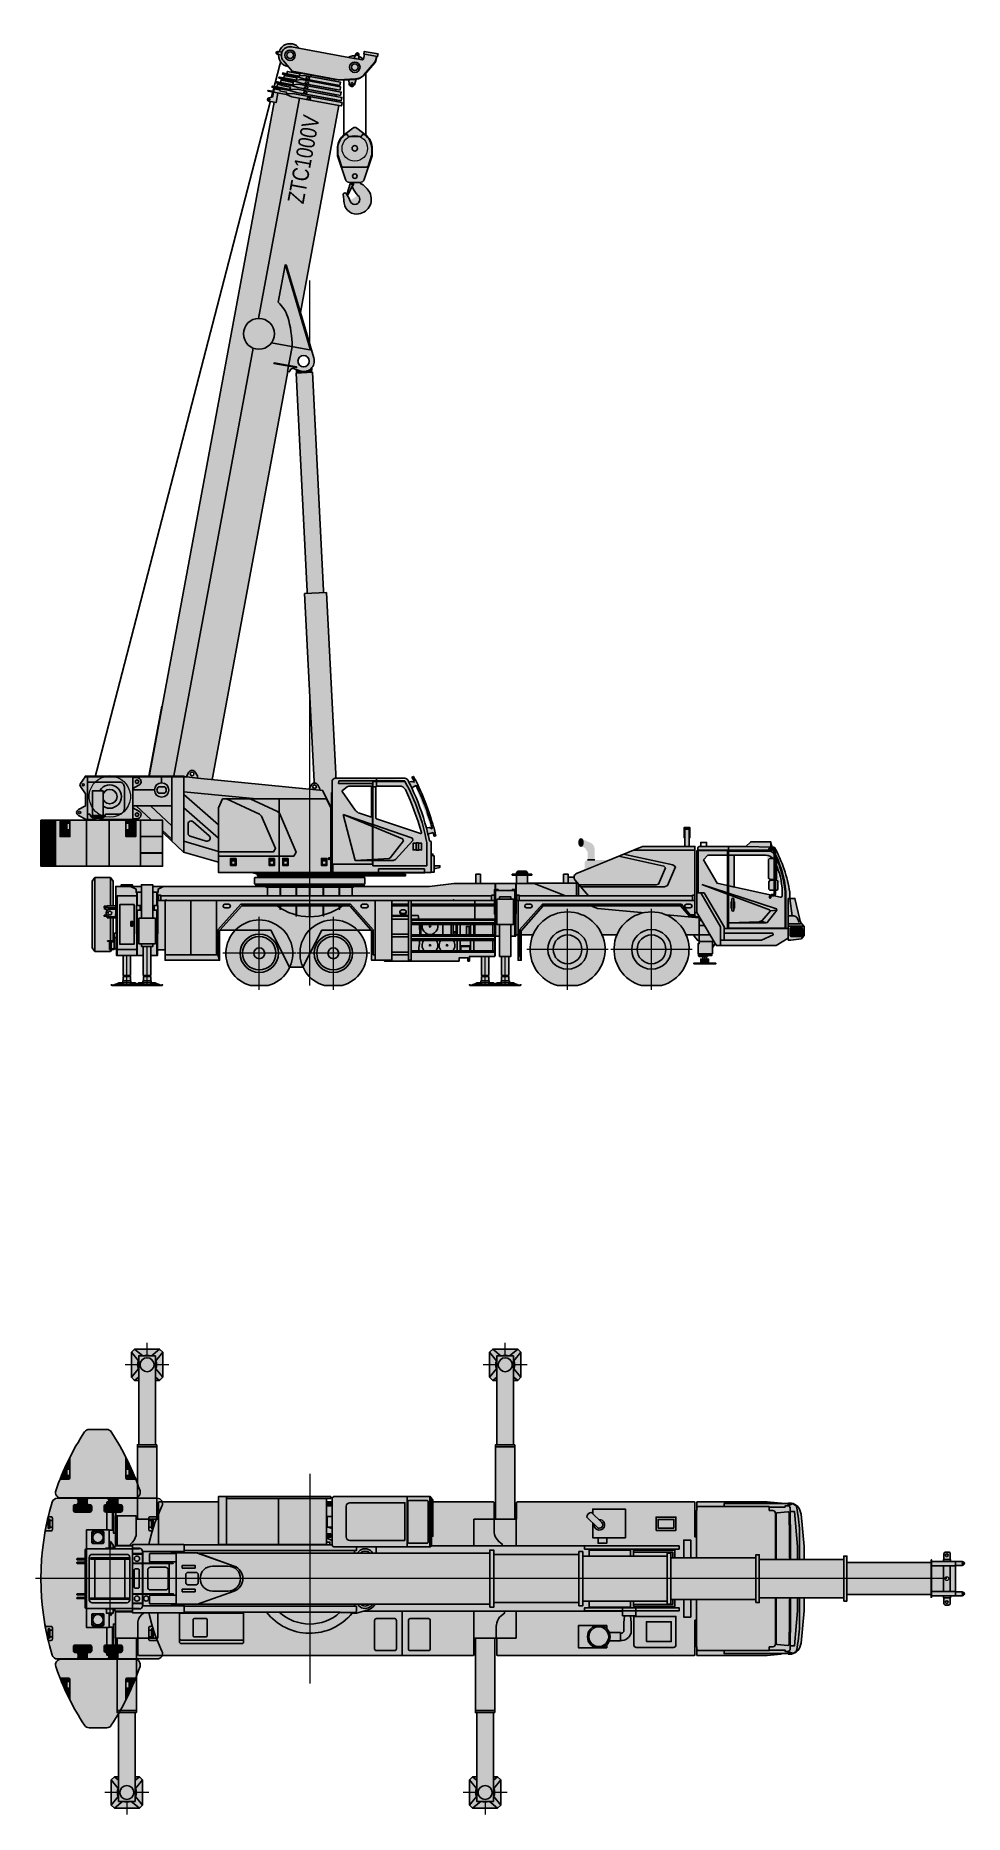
# Model space of a CAD drawing. Header units: millimetres. Extents: x -4998 to 11934, y -15114 to 17322.
import ezdxf
from ezdxf.enums import TextEntityAlignment as Align

# ---------------------------------------------------------------- set-up
doc = ezdxf.new("R2010")
doc.units = ezdxf.units.MM
doc.set_wipeout_variables(frame=1)
doc.layers.add('Техника. Кран ZTC1000V653', color=250, linetype='Continuous')
doc.layers.add('Техника. Кран ZTC1000V653 Штрих', color=7, linetype='Continuous', true_color=0xb8d68f)
doc.styles.add('arial', font='arial.ttf')

# ---------------------------------------------------------------- blocks, each defined once
blk = doc.blocks.new('ZTC1000V653-20200522.113326')
at = {"color": 0, "linetype": 'ByBlock', "lineweight": -2, "transparency": 16777216}
blk.add_wipeout([(287, 340), (280, 340), (280, 312), (60, 312), (60, 348), (53, 348), (53, 453), (53, 453), (51, 464), (45, 474), (35, 480), (24, 482), (24, 482), (-31, 482), (-31, 482), (-42, 480), (-52, 474), (-58, 464), (-60, 453), (-60, 453), (-60, 348), (-67, 348), (-67, 312), (-277, 312), (-304, 302), (-304, 302), (-316, 292), (-320, 277), (-316, 262), (-304, 252), (-277, 241), (-159, 241), (-159, -241), (-277, -241), (-304, -252), (-304, -252), (-316, -262), (-320, -277), (-316, -292), (-304, -302), (-277, -312), (-67, -312), (-67, -348), (-60, -348), (-60, -453), (-60, -453), (-58, -464), (-52, -474), (-42, -480), (-31, -482), (24, -482), (24, -482), (35, -480), (45, -474), (51, -464), (53, -453), (53, -453), (53, -348), (60, -348), (60, -312), (280, -312), (280, -340), (287, -340)], dxfattribs=at)
at = {"layer": 'Техника. Кран ZTC1000V653 Штрих', "transparency": 16777216}
h = blk.add_hatch(color=256, dxfattribs=at)
h.dxf.hatch_style = 1
edge = h.paths.add_edge_path()
edge.add_line((287, -340), (287, 340))
edge.add_line((287, 340), (280, 340))
edge.add_line((280, 340), (280, 312))
edge.add_line((280, 312), (60, 312))
edge.add_line((60, 312), (60, 348))
edge.add_line((60, 348), (53, 348))
edge.add_line((53, 348), (53, 453))
edge.add_arc((24, 453), 29.2, 0, 90)
edge.add_line((24, 482), (-31, 482))
edge.add_arc((-31, 453), 29.2, 90, 180)
edge.add_line((-60, 453), (-60, 348))
edge.add_line((-60, 348), (-67, 348))
edge.add_line((-67, 348), (-67, 312))
edge.add_line((-67, 312), (-277, 312))
edge.add_line((-277, 312), (-304, 302))
edge.add_arc((-294, 277), 26.7, 112.7379, 247.2621)
edge.add_line((-304, 252), (-277, 241))
edge.add_line((-277, 241), (-159, 241))
edge.add_line((-159, 241), (-159, -241))
edge.add_line((-159, -241), (-277, -241))
edge.add_line((-277, -241), (-304, -252))
edge.add_arc((-294, -277), 26.7, 112.7379, 247.2621)
edge.add_line((-304, -302), (-277, -312))
edge.add_line((-277, -312), (-67, -312))
edge.add_line((-67, -312), (-67, -348))
edge.add_line((-67, -348), (-60, -348))
edge.add_line((-60, -348), (-60, -453))
edge.add_arc((-31, -453), 29.2, 180, 270)
edge.add_line((-31, -482), (24, -482))
edge.add_arc((24, -453), 29.2, 270, 360)
edge.add_line((53, -453), (53, -348))
edge.add_line((53, -348), (60, -348))
edge.add_line((60, -348), (60, -312))
edge.add_line((60, -312), (280, -312))
edge.add_line((280, -312), (280, -340))
edge.add_line((280, -340), (287, -340))
edge = h.paths.add_edge_path(flags=16)
edge.add_arc((0, 427), 24.1, 0, 360)
edge = h.paths.add_edge_path(flags=16)
edge.add_arc((-294, 277), 15.7, 0, 360)
edge = h.paths.add_edge_path(flags=16)
edge.add_arc((-294, -277), 15.7, 0, 360)
edge = h.paths.add_edge_path(flags=16)
edge.add_arc((0, -427), 24.1, 0, 360)
at = {"color": 0, "linetype": 'ByBlock', "lineweight": -2, "transparency": 16777216}
blk.add_lwpolyline([(287, -340), (287, 340), (280, 340), (280, 312), (60, 312), (60, 348), (53, 348), (53, 453, 0.414214), (24, 482), (-31, 482, 0.414214), (-60, 453), (-60, 348), (-67, 348), (-67, 312), (-277, 312), (-304, 302, 0.66518), (-304, 252), (-277, 241), (-159, 241), (-159, -241), (-277, -241), (-304, -252, 0.66518), (-304, -302), (-277, -312), (-67, -312), (-67, -348), (-60, -348), (-60, -453, 0.414214), (-31, -482), (24, -482, 0.414214), (53, -453), (53, -348), (60, -348), (60, -312), (280, -312), (280, -340), (287, -340)], format="xyb", dxfattribs=at)
for points in [[(-60, 348), (53, 348)], [(-159, 241), (-159, 312)], [(-159, 234), (280, 234)], [(-67, 312), (60, 312)], [(-60, 234), (-60, 0), (-60, -234)], [(60, 234), (60, 0), (60, -234)], [(280, -312), (280, 312)], [(-159, -234), (280, -234)], [(-159, -241), (-159, -312)], [(-67, -312), (60, -312)], [(-60, -348), (53, -348)]]:
    blk.add_lwpolyline(points, dxfattribs=at)
for centre, radius in [((0, 427), 24.1), ((-294, 277), 15.7), ((-294, -277), 15.7), ((0, -427), 24.1)]:
    blk.add_circle(centre, radius, dxfattribs=at)
at = {"color": 0, "linetype": 'ByBlock', "lineweight": 5, "transparency": 16777216}
blk.add_circle((0, 0), 35, dxfattribs=at)
blk = doc.blocks.new('ZTC1000V653-20200522.101726')
at = {"color": 0, "linetype": 'ByBlock', "lineweight": -2, "transparency": 16777216}
blk.add_wipeout([(-285, 228), (-228, 285), (228, 285), (285, 228), (285, -228), (228, -285), (-228, -285), (-285, -228)], dxfattribs=at)
at = {"layer": 'Техника. Кран ZTC1000V653 Штрих', "true_color": 0xadadad, "transparency": 16777216}
h = blk.add_hatch(color=253, dxfattribs=at)
h.dxf.hatch_style = 1
h.paths.add_polyline_path([(-285, 228), (-285, -228), (-228, -285), (228, -285), (285, -228), (285, 228), (228, 285), (-228, 285)])
at = {"color": 0, "linetype": 'ByBlock', "lineweight": -2, "transparency": 16777216}
for p, q in [((-285, 228), (-158, 72)), ((-228, 285), (-72, 158)), ((228, 285), (72, 158)), ((285, 228), (158, 72)), ((-285, -228), (-158, -72)), ((-228, -285), (-72, -158)), ((228, -285), (72, -158)), ((285, -228), (158, -72))]:
    blk.add_line(p, q, dxfattribs=at)
at = {"color": 0, "linetype": 'ByBlock', "lineweight": 5, "transparency": 16777216}
for points in [[(0, 0), (0, 400)], [(-400, 0), (0, 0)], [(0, 0), (400, 0)], [(0, -400), (0, 0)]]:
    blk.add_lwpolyline(points, dxfattribs=at)
at = {"color": 0, "linetype": 'ByBlock', "lineweight": -2, "transparency": 16777216}
blk.add_lwpolyline([(-285, 228), (-285, -228), (-228, -285), (228, -285), (285, -228), (285, 228), (228, 285), (-228, 285)], close=True, dxfattribs=at)
blk.add_circle((0, 0), 173, dxfattribs=at)
blk = doc.blocks.new('ZTC1000V653-20200522.101724')
at = {"color": 0, "linetype": 'ByBlock', "lineweight": -2, "transparency": 16777216}
blk.add_wipeout([(152, -2383), (152, 164), (-152, 164), (-152, -2383)], dxfattribs=at)
at = {"layer": 'Техника. Кран ZTC1000V653 Штрих', "true_color": 0xadadad, "transparency": 16777216}
h = blk.add_hatch(color=253, dxfattribs=at)
h.dxf.hatch_style = 1
h.paths.add_polyline_path([(-152, 164), (-152, -2383), (152, -2383), (152, 164)])
at = {"color": 0, "linetype": 'ByBlock', "lineweight": -2, "transparency": 16777216}
blk.add_lwpolyline([(-152, 164), (-152, -2383), (152, -2383), (152, 164)], close=True, dxfattribs=at)
blk.add_circle((0, 0), 127, dxfattribs=at)
blk = doc.blocks.new('ZTC1000V653-20200522.10172201')
at = {"color": 0, "linetype": 'ByBlock', "lineweight": -2, "transparency": 16777216}
blk.add_wipeout([(177, 0), (-177, 0), (-177, -1500), (177, -1500)], dxfattribs=at)
at = {"layer": 'Техника. Кран ZTC1000V653 Штрих', "transparency": 16777216}
h = blk.add_hatch(color=256, dxfattribs=at)
h.dxf.hatch_style = 1
h.paths.add_polyline_path([(-177, 0), (177, 0), (177, -1500), (-177, -1500)])
at = {"color": 0, "linetype": 'ByBlock', "lineweight": -2, "transparency": 16777216}
blk.add_lwpolyline([(-177, 0), (177, 0), (177, -1500), (-177, -1500)], close=True, dxfattribs=at)
blk.add_lwpolyline([(-177, -38), (177, -38)], dxfattribs=at)
blk = doc.blocks.new('ZTC1000V653-20230228.114055')
at = {"color": 0, "linetype": 'ByBlock', "lineweight": -2, "transparency": 16777216}
blk.add_wipeout([(-190, -610), (-140, -675), (140, -675), (190, -610), (190, 610), (140, 675), (-140, 675), (-190, 610)], dxfattribs=at)
at = {"layer": 'Техника. Кран ZTC1000V653 Штрих', "transparency": 16777216}
h = blk.add_hatch(color=256, dxfattribs=at)
h.dxf.hatch_style = 1
h.set_gradient(color1=(91, 91, 91), color2=(173, 173, 173), rotation=90, tint=1, name='CYLINDER')
h.paths.add_polyline_path([(-190, 610), (-190, -610), (-140, -675), (140, -675), (190, -610), (190, 610), (140, 675), (-140, 675)])
at = {"color": 0, "linetype": 'ByBlock', "lineweight": -2, "transparency": 16777216}
blk.add_lwpolyline([(-190, 610), (-190, -610), (-140, -675), (140, -675), (190, -610), (190, 610), (140, 675), (-140, 675)], close=True, dxfattribs=at)
for points in [[(-140, 675), (-140, -675)], [(140, 675), (140, -675)]]:
    blk.add_lwpolyline(points, dxfattribs=at)
blk = doc.blocks.new('ZTC1000V653-20230302.100159')
at = {"color": 0, "linetype": 'ByBlock', "lineweight": -2, "transparency": 16777216}
blk.add_wipeout([(3537, -1389), (3537, -1389), (3538, -1392), (3539, -1395), (3542, -1396), (3544, -1397), (3544, -1397), (3693, -1397), (3693, -1397), (3696, -1396), (3698, -1394), (3700, -1392), (3700, -1389), (3700, -1389), (3700, -886), (3580, -886), (3580, -829), (3544, -829), (3544, -595), (3551, -595), (3551, 595), (3544, 595), (3544, 829), (3580, 829), (3580, 886), (3700, 886), (3700, 1389), (3700, 1389), (3700, 1392), (3698, 1394), (3696, 1396), (3693, 1397), (3693, 1397), (3544, 1397), (3544, 1397), (3542, 1396), (3539, 1395), (3538, 1392), (3537, 1389), (3537, 1085), (3135, 1085), (3135, 1382), (3119, 1400), (-2983, 1400), (-2990, 1386), (-2990, 1085), (-3408, 1085), (-3408, 1389), (-3415, 1400), (-7015, 1400), (-7022, 1389), (-7022, 759), (-7050, 759), (-7050, 1248), (-7058, 1248), (-7058, 1400), (-8340, 1400), (-8524, 1382), (-8531, 1376), (-8595, 1376), (-8595, 1368), (-8723, 1368), (-8723, 1376), (-8779, 1376), (-8779, 1376), (-8813, 1367), (-8845, 1353), (-8874, 1334), (-8900, 1312), (-8900, 1312), (-8900, 1312), (-8919, 1280), (-8935, 1247), (-8947, 1212), (-8957, 1177), (-8957, 1177), (-9015, 588), (-9015, -588), (-8957, -1177), (-8957, -1177), (-8947, -1212), (-8935, -1247), (-8919, -1280), (-8900, -1312), (-8900, -1312), (-8874, -1334), (-8845, -1353), (-8813, -1367), (-8779, -1376), (-8723, -1376), (-8723, -1368), (-8595, -1368), (-8595, -1376), (-8531, -1376), (-8524, -1382), (-8340, -1400), (-7058, -1400), (-7058, -1248), (-7050, -1248), (-7050, -759), (-7022, -759), (-7022, -1389), (-7015, -1400), (-3784, -1400), (-3770, -1389), (-3770, -1085), (-3359, -1085), (-3359, -1386), (-3349, -1400), (2750, -1400), (2757, -1382), (2757, -1085), (3167, -1085), (3167, -1142), (3537, -1142)], dxfattribs=at)
at = {"layer": 'Техника. Кран ZTC1000V653 Штрих', "transparency": 16777216}
h = blk.add_hatch(color=256, dxfattribs=at)
h.dxf.hatch_style = 1
edge = h.paths.add_edge_path()
edge.add_line((3537, -1142), (3537, -1389))
edge.add_arc((3544, -1389), 7.4, 179.8003, 270.1658)
edge.add_line((3544, -1397), (3693, -1397))
edge.add_arc((3693, -1389), 7.58, 271.1609, 358.873)
edge.add_line((3700, -1389), (3700, -886))
edge.add_line((3700, -886), (3580, -886))
edge.add_line((3580, -886), (3580, -829))
edge.add_line((3580, -829), (3544, -829))
edge.add_line((3544, -829), (3544, -595))
edge.add_line((3544, -595), (3551, -595))
edge.add_line((3551, -595), (3551, 595))
edge.add_line((3551, 595), (3544, 595))
edge.add_line((3544, 595), (3544, 829))
edge.add_line((3544, 829), (3580, 829))
edge.add_line((3580, 829), (3580, 886))
edge.add_line((3580, 886), (3700, 886))
edge.add_line((3700, 886), (3700, 1389))
edge.add_arc((3693, 1389), 7.58, 1.127, 88.8391)
edge.add_line((3693, 1397), (3544, 1397))
edge.add_arc((3544, 1389), 7.4, 89.8342, 180.1997)
edge.add_line((3537, 1389), (3537, 1085))
edge.add_line((3537, 1085), (3135, 1085))
edge.add_line((3135, 1085), (3135, 1382))
edge.add_line((3135, 1382), (3119, 1400))
edge.add_line((3119, 1400), (-2983, 1400))
edge.add_line((-2983, 1400), (-2990, 1386))
edge.add_line((-2990, 1386), (-2990, 1085))
edge.add_line((-2990, 1085), (-3408, 1085))
edge.add_line((-3408, 1085), (-3408, 1389))
edge.add_line((-3408, 1389), (-3415, 1400))
edge.add_line((-3415, 1400), (-7015, 1400))
edge.add_line((-7015, 1400), (-7022, 1389))
edge.add_line((-7022, 1389), (-7022, 759))
edge.add_line((-7022, 759), (-7050, 759))
edge.add_line((-7050, 759), (-7050, 1248))
edge.add_line((-7050, 1248), (-7058, 1248))
edge.add_line((-7058, 1248), (-7058, 1400))
edge.add_line((-7058, 1400), (-8340, 1400))
edge.add_line((-8340, 1400), (-8524, 1382))
edge.add_line((-8524, 1382), (-8531, 1376))
edge.add_line((-8531, 1376), (-8595, 1376))
edge.add_line((-8595, 1376), (-8595, 1368))
edge.add_line((-8595, 1368), (-8723, 1368))
edge.add_line((-8723, 1368), (-8723, 1376))
edge.add_line((-8723, 1376), (-8779, 1376))
edge.add_arc((-8740, 1156), 223, 100.1551, 135.7923)
edge.add_arc((-8589, 1101), 375, 145.9554, 168.4298)
edge.add_line((-8957, 1177), (-9015, 588))
edge.add_line((-9015, 588), (-9015, -588))
edge.add_line((-9015, -588), (-8957, -1177))
edge.add_arc((-8589, -1101), 375, 191.5702, 214.0446)
edge.add_arc((-8740, -1156), 223, 224.2077, 259.8449)
edge.add_line((-8779, -1376), (-8723, -1376))
edge.add_line((-8723, -1376), (-8723, -1368))
edge.add_line((-8723, -1368), (-8595, -1368))
edge.add_line((-8595, -1368), (-8595, -1376))
edge.add_line((-8595, -1376), (-8531, -1376))
edge.add_line((-8531, -1376), (-8524, -1382))
edge.add_line((-8524, -1382), (-8340, -1400))
edge.add_line((-8340, -1400), (-7058, -1400))
edge.add_line((-7058, -1400), (-7058, -1248))
edge.add_line((-7058, -1248), (-7050, -1248))
edge.add_line((-7050, -1248), (-7050, -759))
edge.add_line((-7050, -759), (-7022, -759))
edge.add_line((-7022, -759), (-7022, -1389))
edge.add_line((-7022, -1389), (-7015, -1400))
edge.add_line((-7015, -1400), (-3784, -1400))
edge.add_line((-3784, -1400), (-3770, -1389))
edge.add_line((-3770, -1389), (-3770, -1085))
edge.add_line((-3770, -1085), (-3359, -1085))
edge.add_line((-3359, -1085), (-3359, -1386))
edge.add_line((-3359, -1386), (-3349, -1400))
edge.add_line((-3349, -1400), (2750, -1400))
edge.add_line((2750, -1400), (2757, -1382))
edge.add_line((2757, -1382), (2757, -1085))
edge.add_line((2757, -1085), (3167, -1085))
edge.add_line((3167, -1085), (3167, -1142))
edge.add_line((3167, -1142), (3537, -1142))
edge = h.paths.add_edge_path(flags=16)
edge.add_arc((-8719, 1199), 18.2, 84.8353, 178.3607, ccw=False)
edge.add_line((-8718, 1217), (-8520, 1199))
edge.add_arc((-8521, 1181), 18.2, 0, 84.8353, ccw=False)
edge.add_line((-8503, 1181), (-8503, -1181))
edge.add_arc((-8521, -1181), 18.2, 275.1647, 360, ccw=False)
edge.add_line((-8520, -1199), (-8718, -1217))
edge.add_arc((-8719, -1199), 18.2, 181.6393, 275.1647, ccw=False)
edge.add_arc((53662, 0), 62411, 178.8986, 181.1014, ccw=False)
h = blk.add_hatch(color=256, dxfattribs=at)
h.dxf.hatch_style = 1
h.set_gradient(color1=(173, 173, 173), tint=1)
edge = h.paths.add_edge_path()
edge.add_arc((-8719, 1199), 18.2, 84.8353, 178.3607, ccw=False)
edge.add_line((-8718, 1217), (-8520, 1199))
edge.add_arc((-8521, 1181), 18.2, 0, 84.8353, ccw=False)
edge.add_line((-8503, 1181), (-8503, -1181))
edge.add_arc((-8521, -1181), 18.2, 275.1647, 360, ccw=False)
edge.add_line((-8520, -1199), (-8718, -1217))
edge.add_arc((-8719, -1199), 18.2, 181.6393, 275.1647, ccw=False)
edge.add_arc((53662, 0), 62411, 178.8986, 181.1014, ccw=False)
at = {"color": 0, "linetype": 'ByBlock', "lineweight": -2, "transparency": 16777216}
for points in [[(3537, -1142), (3537, -1389, 0.416083), (3544, -1397), (3693, -1397, 0.402566), (3700, -1389), (3700, -886), (3580, -886), (3580, -829), (3544, -829), (3544, -595), (3551, -595), (3551, 595), (3544, 595), (3544, 829), (3580, 829), (3580, 886), (3700, 886), (3700, 1389, 0.402566), (3693, 1397), (3544, 1397, 0.416083), (3537, 1389), (3537, 1085), (3135, 1085), (3135, 1382), (3119, 1400), (-2983, 1400), (-2990, 1386), (-2990, 1085), (-3408, 1085), (-3408, 1389), (-3415, 1400), (-7015, 1400), (-7022, 1389), (-7022, 759), (-7050, 759), (-7050, 1248), (-7058, 1248), (-7058, 1400), (-8340, 1400), (-8524, 1382), (-8531, 1376), (-8595, 1376), (-8595, 1368), (-8723, 1368), (-8723, 1376), (-8779, 1376, 0.156762), (-8900, 1312, 0.098379), (-8957, 1177), (-9015, 588), (-9015, -588), (-8957, -1177, 0.098379), (-8900, -1312, 0.156762), (-8779, -1376), (-8723, -1376), (-8723, -1368), (-8595, -1368), (-8595, -1376), (-8531, -1376), (-8524, -1382), (-8340, -1400), (-7058, -1400), (-7058, -1248), (-7050, -1248), (-7050, -759), (-7022, -759), (-7022, -1389), (-7015, -1400), (-3784, -1400), (-3770, -1389), (-3770, -1085), (-3359, -1085), (-3359, -1386), (-3349, -1400), (2750, -1400), (2757, -1382), (2757, -1085), (3167, -1085), (3167, -1142)], [(-2164, 1312), (-1831, 1312, -0.414214), (-1799, 1280), (-1799, 762, -0.414214), (-1831, 730), (-2164, 730, -0.414214), (-2196, 762), (-2196, 1280, -0.414214)], [(-1548, 1312), (-1215, 1312, -0.414214), (-1183, 1280), (-1183, 762, -0.414214), (-1215, 730), (-1548, 730, -0.414214), (-1580, 762), (-1580, 1280, -0.414214)], [(-8738, 1200, -0.432352), (-8718, 1217), (-8520, 1199, -0.388052), (-8503, 1181), (-8503, -1181, -0.388052), (-8520, -1199), (-8718, -1217, -0.432352), (-8738, -1200, -0.009612)], [(-5909, 688), (-6675, 688), (-6675, 1211, -0.414214), (-6631, 1255), (-5953, 1255, -0.414214), (-5909, 1211)], [(-5237, -936), (-5051, -1118, -0.376007), (-5139, -1208), (-5324, -1025, -1)], [(-2164, -1312), (-1831, -1312, 0.414214), (-1799, -1280), (-1799, -762, 0.414214), (-1831, -730), (-2164, -730, 0.414214), (-2196, -762), (-2196, -1280, 0.414214)], [(-1548, -1312), (-1215, -1312, 0.414214), (-1183, -1280), (-1183, -762, 0.414214), (-1215, -730), (-1548, -730, 0.414214), (-1580, -762), (-1580, -1280, 0.414214)]]:
    blk.add_lwpolyline(points, format="xyb", close=True, dxfattribs=at)
for points in [[(-8723, 1368), (-8723, 1361), (-8793, 1361, 0.288429), (-8872, 1312, 0.048297), (-8928, 854), (-8928, -854, 0.048297), (-8872, -1312, 0.288429), (-8793, -1361), (-8723, -1361), (-8723, -1368)], [(-7058, 1290), (-7079, 1312), (-8376, 1312), (-8376, 1304), (-8666, 1304), (-8666, 1326), (-8723, 1326, 0.331818), (-8758, 1276), (-8765, 701), (-8765, -701), (-8758, -1276, 0.331818), (-8723, -1326), (-8666, -1326), (-8666, -1304), (-8376, -1304), (-8376, -1312), (-7079, -1312), (-7058, -1290)], [(-8376, -1241), (-8439, -1241, -0.439469), (-8490, -1195), (-8490, 1195, -0.439469), (-8439, 1241), (-8376, 1241)], [(-5662, 1127), (-5697, 1127, 0.385296), (-5860, 954), (-5860, 808)], [(-5662, 993), (-5690, 993, 0.355877), (-5726, 953), (-5726, 808)], [(3135, 1085), (3135, 786, -0.17907), (3033, 631), (3033, 595)], [(-3401, 882, -0.279712), (-3550, 631), (-3550, 595), (-5704, 595)], [(-3359, -1085), (-3359, -881, 0.279462), (-3508, -631), (-3508, -595), (-5010, -595)], [(3167, -1085), (3167, -786, -0.195072), (3266, -631), (3266, -595)]]:
    blk.add_lwpolyline(points, format="xyb", dxfattribs=at)
for points in [[(-8794, 1361), (-8723, 1326), (-8723, 1361)], [(-8595, 1368), (-7554, 1368), (-7554, 1326)], [(-8376, 1241), (-8376, 1304)], [(-1686, 1397), (-1686, 595)], [(3580, 886), (3580, 1397)], [(3594, 886), (3594, 1397)], [(-8759, 1226), (-8836, 1226), (-8893, 588), (-8893, -588), (-8836, -1226), (-8759, -1226)], [(-5460, 985), (-5662, 985), (-5662, 1134), (-5460, 1134)], [(-5413, 1206), (-5413, 1262), (-5306, 1262)], [(-5230, 1262), (-4896, 1262), (-4896, 857), (-5228, 857)], [(-3408, 1085), (-3762, 1085), (-3762, 595)], [(-3401, 1085), (-3401, 852)], [(-2990, 1085), (-2990, 595)], [(3135, 1085), (2771, 1085), (2771, 595)], [(3544, 829), (3544, 1085), (3537, 1085)], [(-7050, 759), (-7050, 0), (-7050, -759)], [(-5846, 680), (-5860, 808)], [(-5739, 680), (-5726, 808)], [(-5308, 857), (-5413, 857), (-5413, 913)], [(-3550, 595), (-797, 595)], [(797, 595), (3544, 595)], [(3033, 603), (3544, 603)], [(-3408, -1085), (-3762, -1085), (-3762, -595)], [(-797, -595), (-3550, -595)], [(-2990, -1085), (-2990, -595)], [(-1686, -1397), (-1686, -595)], [(797, -595), (3544, -595)], [(2757, -1085), (2757, -595)], [(-5159, -1188), (-5159, -1269), (-5754, -1269), (-5754, -745), (-5159, -745), (-5159, -1013)], [(3537, -1142), (3544, -1142), (3544, -829)], [(3580, -886), (3580, -1397)], [(3594, -886), (3594, -1397)], [(-8376, -1241), (-8376, -1304)], [(-3359, -1085), (-2990, -1085)], [(3167, -1085), (3167, -1142)], [(-8794, -1361), (-8723, -1326), (-8723, -1361)], [(-8595, -1368), (-7554, -1368), (-7554, -1326)]]:
    blk.add_lwpolyline(points, dxfattribs=at)
for points in [[(-6136, 1148), (-6590, 1148), (-6590, 787), (-6136, 787)], [(-6944, 701), (-6817, 701), (-6817, -702), (-6944, -702)], [(-5704, 680), (-5945, 680), (-5945, 531), (-5704, 531)], [(-5010, 588), (-5010, 531), (-6732, 531), (-6732, 588)], [(-5903, 510), (-6654, 510), (-6654, -518), (-5903, -518)], [(-6618, 475), (-5903, 475), (-5903, -482), (-6618, -482)], [(-5095, 518), (-5095, -518), (-5846, -518), (-5846, 518)], [(-5010, -539), (-5010, -596), (-6732, -596), (-6732, -539)], [(-5413, -745), (-5413, -646), (-5257, -646), (-5257, -745)], [(-6314, -880), (-6314, -1121), (-6675, -1121), (-6675, -880)], [(-6639, -922), (-6349, -922), (-6349, -1078), (-6639, -1078)]]:
    blk.add_lwpolyline(points, close=True, dxfattribs=at)
for centre, radius in [((-5268, 1059), 206), ((-5268, 1059), 181), ((0, 0), 995), ((0, 0), 801)]:
    blk.add_circle(centre, radius, dxfattribs=at)
blk.add_arc((-5280, -981), 95.4, 356.4911, 274.5304, dxfattribs=at)
at = {"color": 0, "linetype": 'ByBlock', "lineweight": -2, "transparency": 16777216, "xscale": -1}
blk.add_blockref('ZTC1000V653-20230228.114055', (3775, 0), dxfattribs=at)
at = {"color": 0, "linetype": 'ByBlock', "lineweight": -2, "transparency": 16777216}
for points in [[(3167, -1142), (3509, -1142), (3509, -595)], [(3544, -603), (3266, -603)]]:
    blk.add_lwpolyline(points, dxfattribs=at)
blk = doc.blocks.new('ZTC1000V653-20230228.171144')
at = {"layer": 'Техника. Кран ZTC1000V653 Штрих', "true_color": 0x848484, "transparency": 16777216}
h = blk.add_hatch(color=252, dxfattribs=at)
h.dxf.hatch_style = 1
h.paths.add_polyline_path([(-510, -508, 0.022295), (-690, -906), (-535, -906, 0.414214), (-510, -881), (-510, -842), (-552, -842, 0.414214), (-567, -856), (-567, -856, -1), (-595, -856), (-595, -707, -1.000005), (-567, -707, 0.413128), (-552, -722), (-510, -722)])
h = blk.add_hatch(color=252, dxfattribs=at)
h.dxf.hatch_style = 1
h.paths.add_polyline_path([(510, -508), (510, -722), (552, -722, 0.414214), (567, -707), (567, -707, -1), (595, -707), (595, -856, -1.000005), (567, -856, 0.413128), (552, -842), (510, -842), (510, -881, 0.414214), (535, -906), (690, -906, 0.022295)])
at = {"layer": 'Техника. Кран ZTC1000V653 Штрих', "true_color": 0xadadad, "transparency": 16777216}
h = blk.add_hatch(color=253, dxfattribs=at)
h.dxf.hatch_style = 1
edge = h.paths.add_edge_path()
edge.add_line((-510, -722), (-552, -722))
edge.add_arc((-552, -707), 14.3, 180, 270, ccw=False)
edge.add_line((-567, -707), (-567, -707))
edge.add_arc((-581, -707), 14.3, 0, 180)
edge.add_line((-595, -707), (-595, -856))
edge.add_arc((-581, -856), 14.3, 180, 360)
edge.add_line((-567, -856), (-567, -856))
edge.add_arc((-552, -856), 14.3, 90, 180, ccw=False)
edge.add_line((-552, -842), (-510, -842))
edge.add_line((-510, -842), (-510, -722))
edge = h.paths.add_edge_path()
edge.add_line((510, -722), (552, -722))
edge.add_arc((552, -707), 14.3, 270, 360)
edge.add_line((567, -707), (567, -707))
edge.add_arc((581, -707), 14.3, 0, 180, ccw=False)
edge.add_line((595, -707), (595, -856))
edge.add_arc((581, -856), 14.3, 180, 360, ccw=False)
edge.add_line((567, -856), (567, -856))
edge.add_arc((552, -856), 14.3, 0, 90)
edge.add_line((552, -842), (510, -842))
edge.add_line((510, -842), (510, -722))
at = {"color": 0, "linetype": 'ByBlock', "lineweight": -2, "transparency": 16777216}
for p, q in [((-567, -707), (-567, -856)), ((567, -707), (567, -856))]:
    blk.add_line(p, q, dxfattribs=at)
for points in [[(-690, -906), (-535, -906, 0.414214), (-510, -881), (-510, -508)], [(690, -906), (535, -906, -0.414214), (510, -881), (510, -508)]]:
    blk.add_lwpolyline(points, format="xyb", dxfattribs=at)
for points in [[(-510, -722), (-552, -722, -0.414214), (-567, -707), (-567, -707, 1), (-595, -707), (-595, -856, 1), (-567, -856), (-567, -856, -0.414214), (-552, -842), (-510, -842)], [(510, -722), (552, -722, 0.414214), (567, -707), (567, -707, -1), (595, -707), (595, -856, -1), (567, -856), (567, -856, 0.414214), (552, -842), (510, -842)]]:
    blk.add_lwpolyline(points, format="xyb", close=True, dxfattribs=at)
for points in [[(-183, -1250), (-197, -1253), (-208, -1260), (-215, -1272), (-218, -1285), (-218, -1345), (-218, -1345), (-215, -1358), (-208, -1370), (-197, -1377), (-183, -1380), (-168, -1380), (-168, -1380), (-155, -1383), (-143, -1390), (-136, -1402), (-133, -1415), (-133, -1468), (-133, -1468), (-136, -1481), (-143, -1493), (-155, -1500), (-168, -1503), (-168, -1503), (-392, -1503), (-392, -1503), (-405, -1500), (-417, -1493), (-424, -1481), (-427, -1468), (-427, -1415), (-427, -1415), (-424, -1402), (-417, -1390), (-405, -1383), (-392, -1380), (-377, -1380), (-377, -1380), (-364, -1377), (-352, -1370), (-345, -1358), (-342, -1345), (-342, -1285), (-342, -1285), (-345, -1272), (-352, -1260), (-364, -1253), (-377, -1250), (-377, -1250)], [(183, -1250), (197, -1253), (208, -1260), (215, -1272), (218, -1285), (218, -1345), (218, -1345), (215, -1358), (208, -1370), (197, -1377), (183, -1380), (183, -1380), (168, -1380), (168, -1380), (155, -1383), (143, -1390), (136, -1402), (133, -1415), (133, -1468), (133, -1468), (136, -1481), (143, -1493), (155, -1500), (168, -1503), (392, -1503), (392, -1503), (405, -1500), (417, -1493), (424, -1481), (427, -1468), (427, -1415), (427, -1415), (424, -1402), (417, -1390), (405, -1383), (392, -1380), (392, -1380), (377, -1380), (377, -1380), (364, -1377), (352, -1370), (345, -1358), (342, -1345), (342, -1285), (342, -1285), (345, -1272), (352, -1260), (364, -1253), (377, -1250)]]:
    blk.add_wipeout(points, dxfattribs=at)
at = {"layer": 'Техника. Кран ZTC1000V653 Штрих', "true_color": 0xadadad, "transparency": 16777216}
h = blk.add_hatch(color=253, dxfattribs=at)
h.dxf.hatch_style = 1
h.paths.add_polyline_path([(-510, -881, -0.414214), (-535, -906), (-690, -906, 0.011513), (-768, -1117, 0.515541), (-674, -1250), (674, -1250, 0.515541), (768, -1117, 0.011513), (690, -906), (535, -906, -0.414214), (510, -881), (510, -508, 0.027245), (244, -45, 0.253589), (160, 0), (-160, 0, 0.253589), (-244, -45, 0.027245), (-510, -508)])
h = blk.add_hatch(color=253, dxfattribs=at)
h.dxf.hatch_style = 1
edge = h.paths.add_edge_path()
edge.add_arc((-183, -1285), 35, 90, 180)
edge.add_line((-218, -1285), (-218, -1345))
edge.add_arc((-183, -1345), 35, 180, 270)
edge.add_line((-183, -1380), (-168, -1380))
edge.add_arc((-168, -1415), 35, 0, 90, ccw=False)
edge.add_line((-133, -1415), (-133, -1468))
edge.add_arc((-168, -1468), 35, 270, 360, ccw=False)
edge.add_line((-168, -1503), (-392, -1503))
edge.add_arc((-392, -1468), 35, 180, 270, ccw=False)
edge.add_line((-427, -1468), (-427, -1415))
edge.add_arc((-392, -1415), 35, 90, 180, ccw=False)
edge.add_line((-392, -1380), (-377, -1380))
edge.add_arc((-377, -1345), 35, 270, 360)
edge.add_line((-342, -1345), (-342, -1285))
edge.add_arc((-377, -1285), 35, 360, 450)
edge.add_line((-377, -1250), (-183, -1250))
h = blk.add_hatch(color=253, dxfattribs=at)
h.dxf.hatch_style = 1
edge = h.paths.add_edge_path()
edge.add_arc((183, -1285), 35, 0, 90, ccw=False)
edge.add_line((218, -1285), (218, -1345))
edge.add_arc((183, -1345), 35, 270, 360, ccw=False)
edge.add_line((183, -1380), (168, -1380))
edge.add_arc((168, -1415), 35, 90, 180)
edge.add_line((133, -1415), (133, -1468))
edge.add_arc((168, -1468), 35, 180, 270)
edge.add_line((168, -1503), (392, -1503))
edge.add_arc((392, -1468), 35, 270, 360)
edge.add_line((427, -1468), (427, -1415))
edge.add_arc((392, -1415), 35, 360, 450)
edge.add_line((392, -1380), (377, -1380))
edge.add_arc((377, -1345), 35, 180, 270, ccw=False)
edge.add_line((342, -1345), (342, -1285))
edge.add_arc((377, -1285), 35, 90, 180, ccw=False)
edge.add_line((377, -1250), (183, -1250))
at = {"color": 0, "linetype": 'ByBlock', "lineweight": -2, "transparency": 16777216}
for points in [[(-768, -1117, -0.061118), (-244, -45, -0.253589), (-160, 0), (160, 0, -0.253589), (244, -45, -0.061118), (768, -1117, -0.515541), (674, -1250), (-674, -1250, -0.515541)], [(-183, -1250, 0.414214), (-218, -1285), (-218, -1345, 0.414214), (-183, -1380), (-168, -1380, -0.414214), (-133, -1415), (-133, -1468, -0.414214), (-168, -1503), (-392, -1503, -0.414214), (-427, -1468), (-427, -1415, -0.414214), (-392, -1380), (-377, -1380, 0.414214), (-342, -1345), (-342, -1285, 0.414214), (-377, -1250)], [(183, -1250, -0.414214), (218, -1285), (218, -1345, -0.414214), (183, -1380), (168, -1380, 0.414214), (133, -1415), (133, -1468, 0.414214), (168, -1503), (392, -1503, 0.414214), (427, -1468), (427, -1415, 0.414214), (392, -1380), (377, -1380, -0.414214), (342, -1345), (342, -1285, -0.414214), (377, -1250)]]:
    blk.add_lwpolyline(points, format="xyb", close=True, dxfattribs=at)
blk = doc.blocks.new('ZTC1000V653-20230228.172533')
at = {"layer": 'Техника. Кран ZTC1000V653 Штрих', "true_color": 0xadadad, "transparency": 16777216}
h = blk.add_hatch(color=253, dxfattribs=at)
h.dxf.hatch_style = 1
edge = h.paths.add_edge_path()
edge.add_arc((-298, -1365), 100, 270, 343.4785, ccw=False)
edge.add_line((-298, -1465), (-2117, -1465))
edge.add_arc((-2117, -1365), 100, 153.8755, 270, ccw=False)
edge.add_arc((-4900, 0), 3000, 333.8755, 386.1245)
edge.add_arc((-2117, 1365), 100, 90, 206.1245, ccw=False)
edge.add_line((-2117, 1465), (-298, 1465))
edge.add_arc((-298, 1365), 100, 16.5215, 90, ccw=False)
edge.add_arc((-4900, 0), 4900, -16.5215, 16.5215, ccw=False)
edge = h.paths.add_edge_path(flags=17)
edge.add_arc((-1201, -1430), 35, 180, 270, ccw=False)
edge.add_line((-1236, -1430), (-1236, -1382))
edge.add_arc((-1201, -1382), 35, 90, 180, ccw=False)
edge.add_line((-1201, -1347), (-1186, -1347))
edge.add_arc((-1186, -1312), 35, 270, 360)
edge.add_line((-1151, -1312), (-1151, -1247))
edge.add_arc((-1186, -1247), 35, 360, 450)
edge.add_line((-1186, -1212), (-1450, -1212))
edge.add_arc((-1450, -1247), 35, 90, 180)
edge.add_line((-1485, -1247), (-1485, -1312))
edge.add_arc((-1450, -1312), 35, 180, 270)
edge.add_line((-1450, -1347), (-1435, -1347))
edge.add_arc((-1435, -1382), 35, 0, 90, ccw=False)
edge.add_line((-1400, -1382), (-1400, -1430))
edge.add_arc((-1435, -1430), 35, -90, 0, ccw=False)
edge.add_line((-1435, -1465), (-1201, -1465))
edge = h.paths.add_edge_path(flags=17)
edge.add_arc((-875, -1430), 35, 270, 360)
edge.add_line((-840, -1430), (-840, -1382))
edge.add_arc((-875, -1382), 35, 0, 90)
edge.add_line((-875, -1347), (-890, -1347))
edge.add_arc((-890, -1312), 35, 180, 270, ccw=False)
edge.add_line((-925, -1312), (-925, -1247))
edge.add_arc((-890, -1247), 35, 90, 180, ccw=False)
edge.add_line((-890, -1212), (-626, -1212))
edge.add_arc((-626, -1247), 35, 0, 90, ccw=False)
edge.add_line((-591, -1247), (-591, -1312))
edge.add_arc((-626, -1312), 35, -90, 0, ccw=False)
edge.add_line((-626, -1347), (-641, -1347))
edge.add_arc((-641, -1382), 35, 90, 180)
edge.add_line((-676, -1382), (-676, -1430))
edge.add_arc((-641, -1430), 35, 180, 270)
edge.add_line((-641, -1465), (-875, -1465))
edge = h.paths.add_edge_path(flags=17)
edge.add_arc((-2099, -1159), 31.6, 87.1291, 159.8119, ccw=False)
edge.add_line((-2097, -1128), (-1992, -1128))
edge.add_arc((-1992, -1103), 25, 270, 360)
edge.add_line((-1967, -1103), (-1967, -897))
edge.add_arc((-1992, -897), 25, 0, 90)
edge.add_line((-1992, -872), (-1996, -872))
edge.add_arc((-1996, -847), 25, 166.3305, 270, ccw=False)
edge.add_arc((-4900, 0), 3000, 337.4929, 343.7103, ccw=False)
edge = h.paths.add_edge_path(flags=17)
edge.add_arc((-99, -847), 25, 270, 349.9978, ccw=False)
edge.add_line((-99, -872), (-184, -872))
edge.add_arc((-184, -897), 25, 90, 180)
edge.add_line((-209, -897), (-209, -1102))
edge.add_arc((-184, -1102), 25, 180, 270)
edge.add_line((-184, -1127), (-163, -1127))
edge.add_arc((-163, -1152), 25, -13.6695, 90, ccw=False)
edge.add_arc((-4900, 0), 4900, 346.3305, 349.9978)
edge = h.paths.add_edge_path(flags=17)
edge.add_arc((-2099, 1159), 31.6, 200.1881, 272.8709)
edge.add_line((-2097, 1128), (-1992, 1128))
edge.add_arc((-1992, 1103), 25, 0, 90, ccw=False)
edge.add_line((-1967, 1103), (-1967, 897))
edge.add_arc((-1992, 897), 25, 270, 360, ccw=False)
edge.add_line((-1992, 872), (-1996, 872))
edge.add_arc((-1996, 847), 25, 90, 193.6695)
edge.add_arc((-4900, 0), 3000, 16.2897, 22.5071)
edge = h.paths.add_edge_path(flags=16)
edge.add_arc((-1201, 1430), 35, 90, 180)
edge.add_line((-1236, 1430), (-1236, 1382))
edge.add_arc((-1201, 1382), 35, 180, 270)
edge.add_line((-1201, 1347), (-1186, 1347))
edge.add_arc((-1186, 1312), 35, 0, 90, ccw=False)
edge.add_line((-1151, 1312), (-1151, 1247))
edge.add_arc((-1186, 1247), 35, 270, 360, ccw=False)
edge.add_line((-1186, 1212), (-1450, 1212))
edge.add_arc((-1450, 1247), 35, 180, 270, ccw=False)
edge.add_line((-1485, 1247), (-1485, 1312))
edge.add_arc((-1450, 1312), 35, 90, 180, ccw=False)
edge.add_line((-1450, 1347), (-1435, 1347))
edge.add_arc((-1435, 1382), 35, 270, 360)
edge.add_line((-1400, 1382), (-1400, 1430))
edge.add_arc((-1435, 1430), 35, 360, 450)
edge.add_line((-1435, 1465), (-1201, 1465))
edge = h.paths.add_edge_path(flags=16)
edge.add_arc((-875, 1430), 35, 0, 90, ccw=False)
edge.add_line((-840, 1430), (-840, 1382))
edge.add_arc((-875, 1382), 35, 270, 360, ccw=False)
edge.add_line((-875, 1347), (-890, 1347))
edge.add_arc((-890, 1312), 35, 90, 180)
edge.add_line((-925, 1312), (-925, 1247))
edge.add_arc((-890, 1247), 35, 180, 270)
edge.add_line((-890, 1212), (-626, 1212))
edge.add_arc((-626, 1247), 35, 270, 360)
edge.add_line((-591, 1247), (-591, 1312))
edge.add_arc((-626, 1312), 35, 360, 450)
edge.add_line((-626, 1347), (-641, 1347))
edge.add_arc((-641, 1382), 35, 180, 270, ccw=False)
edge.add_line((-676, 1382), (-676, 1430))
edge.add_arc((-641, 1430), 35, 90, 180, ccw=False)
edge.add_line((-641, 1465), (-875, 1465))
edge = h.paths.add_edge_path(flags=17)
edge.add_arc((-99, 847), 25, 10.0022, 90)
edge.add_line((-99, 872), (-184, 872))
edge.add_arc((-184, 897), 25, 180, 270, ccw=False)
edge.add_line((-209, 897), (-209, 1102))
edge.add_arc((-184, 1102), 25, 90, 180, ccw=False)
edge.add_line((-184, 1127), (-163, 1127))
edge.add_arc((-163, 1152), 25, 270, 373.6695)
edge.add_arc((-4900, 0), 4900, 10.0022, 13.6695, ccw=False)
at = {"layer": 'Техника. Кран ZTC1000V653 Штрих', "true_color": 0x848484, "transparency": 16777216}
h = blk.add_hatch(color=252, dxfattribs=at)
h.dxf.hatch_style = 1
edge = h.paths.add_edge_path()
edge.add_arc((-1201, 1430), 35, 90, 180)
edge.add_line((-1236, 1430), (-1236, 1382))
edge.add_arc((-1201, 1382), 35, 180, 270)
edge.add_line((-1201, 1347), (-1186, 1347))
edge.add_arc((-1186, 1312), 35, 0, 90, ccw=False)
edge.add_line((-1151, 1312), (-1151, 1247))
edge.add_arc((-1186, 1247), 35, 270, 360, ccw=False)
edge.add_line((-1186, 1212), (-1450, 1212))
edge.add_arc((-1450, 1247), 35, 180, 270, ccw=False)
edge.add_line((-1485, 1247), (-1485, 1312))
edge.add_arc((-1450, 1312), 35, 90, 180, ccw=False)
edge.add_line((-1450, 1347), (-1435, 1347))
edge.add_arc((-1435, 1382), 35, 270, 360)
edge.add_line((-1400, 1382), (-1400, 1430))
edge.add_arc((-1435, 1430), 35, 360, 450)
edge.add_line((-1435, 1465), (-1201, 1465))
edge = h.paths.add_edge_path()
edge.add_arc((-875, 1430), 35, 0, 90, ccw=False)
edge.add_line((-840, 1430), (-840, 1382))
edge.add_arc((-875, 1382), 35, 270, 360, ccw=False)
edge.add_line((-875, 1347), (-890, 1347))
edge.add_arc((-890, 1312), 35, 90, 180)
edge.add_line((-925, 1312), (-925, 1247))
edge.add_arc((-890, 1247), 35, 180, 270)
edge.add_line((-890, 1212), (-626, 1212))
edge.add_arc((-626, 1247), 35, 270, 360)
edge.add_line((-591, 1247), (-591, 1312))
edge.add_arc((-626, 1312), 35, 360, 450)
edge.add_line((-626, 1347), (-641, 1347))
edge.add_arc((-641, 1382), 35, 180, 270, ccw=False)
edge.add_line((-676, 1382), (-676, 1430))
edge.add_arc((-641, 1430), 35, 90, 180, ccw=False)
edge.add_line((-641, 1465), (-875, 1465))
edge = h.paths.add_edge_path()
edge.add_arc((-1201, -1430), 35, 180, 270, ccw=False)
edge.add_line((-1236, -1430), (-1236, -1382))
edge.add_arc((-1201, -1382), 35, 90, 180, ccw=False)
edge.add_line((-1201, -1347), (-1186, -1347))
edge.add_arc((-1186, -1312), 35, 270, 360)
edge.add_line((-1151, -1312), (-1151, -1247))
edge.add_arc((-1186, -1247), 35, 360, 450)
edge.add_line((-1186, -1212), (-1450, -1212))
edge.add_arc((-1450, -1247), 35, 90, 180)
edge.add_line((-1485, -1247), (-1485, -1312))
edge.add_arc((-1450, -1312), 35, 180, 270)
edge.add_line((-1450, -1347), (-1435, -1347))
edge.add_arc((-1435, -1382), 35, 0, 90, ccw=False)
edge.add_line((-1400, -1382), (-1400, -1430))
edge.add_arc((-1435, -1430), 35, -90, 0, ccw=False)
edge.add_line((-1435, -1465), (-1201, -1465))
edge = h.paths.add_edge_path()
edge.add_arc((-875, -1430), 35, 270, 360)
edge.add_line((-840, -1430), (-840, -1382))
edge.add_arc((-875, -1382), 35, 0, 90)
edge.add_line((-875, -1347), (-890, -1347))
edge.add_arc((-890, -1312), 35, 180, 270, ccw=False)
edge.add_line((-925, -1312), (-925, -1247))
edge.add_arc((-890, -1247), 35, 90, 180, ccw=False)
edge.add_line((-890, -1212), (-626, -1212))
edge.add_arc((-626, -1247), 35, 0, 90, ccw=False)
edge.add_line((-591, -1247), (-591, -1312))
edge.add_arc((-626, -1312), 35, -90, 0, ccw=False)
edge.add_line((-626, -1347), (-641, -1347))
edge.add_arc((-641, -1382), 35, 90, 180)
edge.add_line((-676, -1382), (-676, -1430))
edge.add_arc((-641, -1430), 35, 180, 270)
edge.add_line((-641, -1465), (-875, -1465))
edge = h.paths.add_edge_path()
edge.add_arc((-99, -847), 25, 270, 349.9978, ccw=False)
edge.add_line((-99, -872), (-184, -872))
edge.add_arc((-184, -897), 25, 90, 180)
edge.add_line((-209, -897), (-209, -1102))
edge.add_arc((-184, -1102), 25, 180, 270)
edge.add_line((-184, -1127), (-163, -1127))
edge.add_arc((-163, -1152), 25, -13.6695, 90, ccw=False)
edge.add_arc((-4900, 0), 4900, 346.3305, 349.9978)
edge = h.paths.add_edge_path(flags=17)
edge.add_line((-209, -1060), (-173, -1060))
edge.add_arc((-173, -1074), 14.3, 0, 90, ccw=False)
edge.add_line((-159, -1074), (-159, -1074))
edge.add_arc((-145, -1074), 14.3, 180, 360)
edge.add_line((-131, -1074), (-131, -925))
edge.add_arc((-145, -925), 14.3, 0, 180)
edge.add_line((-159, -925), (-159, -925))
edge.add_arc((-173, -925), 14.3, 270, 360, ccw=False)
edge.add_line((-173, -939), (-209, -939))
edge.add_line((-209, -939), (-209, -1060))
edge = h.paths.add_edge_path(flags=17)
edge.add_line((-1967, -1060), (-2002, -1060))
edge.add_arc((-2002, -1074), 14.3, 90, 180)
edge.add_line((-2016, -1074), (-2016, -1074))
edge.add_arc((-2031, -1074), 14.3, 180, 360, ccw=False)
edge.add_line((-2045, -1074), (-2045, -925))
edge.add_arc((-2031, -925), 14.3, 0, 180, ccw=False)
edge.add_line((-2016, -925), (-2016, -925))
edge.add_arc((-2002, -925), 14.3, 180, 270)
edge.add_line((-2002, -939), (-1967, -939))
edge.add_line((-1967, -939), (-1967, -1060))
edge = h.paths.add_edge_path()
edge.add_arc((-2099, -1159), 31.6, 87.1291, 159.8119, ccw=False)
edge.add_line((-2097, -1128), (-1992, -1128))
edge.add_arc((-1992, -1103), 25, 270, 360)
edge.add_line((-1967, -1103), (-1967, -897))
edge.add_arc((-1992, -897), 25, 0, 90)
edge.add_line((-1992, -872), (-1996, -872))
edge.add_arc((-1996, -847), 25, 166.3305, 270, ccw=False)
edge.add_arc((-4900, 0), 3000, 337.4929, 343.7103, ccw=False)
edge = h.paths.add_edge_path()
edge.add_arc((-2099, 1159), 31.6, 200.1881, 272.8709)
edge.add_line((-2097, 1128), (-1992, 1128))
edge.add_arc((-1992, 1103), 25, 0, 90, ccw=False)
edge.add_line((-1967, 1103), (-1967, 897))
edge.add_arc((-1992, 897), 25, 270, 360, ccw=False)
edge.add_line((-1992, 872), (-1996, 872))
edge.add_arc((-1996, 847), 25, 90, 193.6695)
edge.add_arc((-4900, 0), 3000, 16.2897, 22.5071)
edge = h.paths.add_edge_path(flags=17)
edge.add_line((-1967, 1060), (-2002, 1060))
edge.add_arc((-2002, 1074), 14.3, 180, 270, ccw=False)
edge.add_line((-2016, 1074), (-2016, 1074))
edge.add_arc((-2031, 1074), 14.3, 0, 180)
edge.add_line((-2045, 1074), (-2045, 925))
edge.add_arc((-2031, 925), 14.3, 180, 360)
edge.add_line((-2016, 925), (-2016, 925))
edge.add_arc((-2002, 925), 14.3, 90, 180, ccw=False)
edge.add_line((-2002, 939), (-1967, 939))
edge.add_line((-1967, 939), (-1967, 1060))
edge = h.paths.add_edge_path(flags=17)
edge.add_line((-209, 1060), (-173, 1060))
edge.add_arc((-173, 1074), 14.3, 270, 360)
edge.add_line((-159, 1074), (-159, 1074))
edge.add_arc((-145, 1074), 14.3, 0, 180, ccw=False)
edge.add_line((-131, 1074), (-131, 925))
edge.add_arc((-145, 925), 14.3, 180, 360, ccw=False)
edge.add_line((-159, 925), (-159, 925))
edge.add_arc((-173, 925), 14.3, 0, 90)
edge.add_line((-173, 939), (-209, 939))
edge.add_line((-209, 939), (-209, 1060))
edge = h.paths.add_edge_path()
edge.add_arc((-99, 847), 25, 10.0022, 90)
edge.add_line((-99, 872), (-184, 872))
edge.add_arc((-184, 897), 25, 180, 270, ccw=False)
edge.add_line((-209, 897), (-209, 1102))
edge.add_arc((-184, 1102), 25, 90, 180, ccw=False)
edge.add_line((-184, 1127), (-163, 1127))
edge.add_arc((-163, 1152), 25, 270, 373.6695)
edge.add_arc((-4900, 0), 4900, 10.0022, 13.6695, ccw=False)
at = {"layer": 'Техника. Кран ZTC1000V653 Штрих', "true_color": 0xadadad, "transparency": 16777216}
h = blk.add_hatch(color=253, dxfattribs=at)
h.dxf.hatch_style = 1
edge = h.paths.add_edge_path()
edge.add_line((-1967, 1060), (-2002, 1060))
edge.add_arc((-2002, 1074), 14.3, 180, 270, ccw=False)
edge.add_line((-2016, 1074), (-2016, 1074))
edge.add_arc((-2031, 1074), 14.3, 0, 180)
edge.add_line((-2045, 1074), (-2045, 925))
edge.add_arc((-2031, 925), 14.3, 180, 360)
edge.add_line((-2016, 925), (-2016, 925))
edge.add_arc((-2002, 925), 14.3, 90, 180, ccw=False)
edge.add_line((-2002, 939), (-1967, 939))
edge.add_line((-1967, 939), (-1967, 1060))
edge = h.paths.add_edge_path()
edge.add_line((-209, 1060), (-173, 1060))
edge.add_arc((-173, 1074), 14.3, 270, 360)
edge.add_line((-159, 1074), (-159, 1074))
edge.add_arc((-145, 1074), 14.3, 0, 180, ccw=False)
edge.add_line((-131, 1074), (-131, 925))
edge.add_arc((-145, 925), 14.3, 180, 360, ccw=False)
edge.add_line((-159, 925), (-159, 925))
edge.add_arc((-173, 925), 14.3, 0, 90)
edge.add_line((-173, 939), (-209, 939))
edge.add_line((-209, 939), (-209, 1060))
edge = h.paths.add_edge_path()
edge.add_line((-209, -1060), (-173, -1060))
edge.add_arc((-173, -1074), 14.3, 0, 90, ccw=False)
edge.add_line((-159, -1074), (-159, -1074))
edge.add_arc((-145, -1074), 14.3, 180, 360)
edge.add_line((-131, -1074), (-131, -925))
edge.add_arc((-145, -925), 14.3, 0, 180)
edge.add_line((-159, -925), (-159, -925))
edge.add_arc((-173, -925), 14.3, 270, 360, ccw=False)
edge.add_line((-173, -939), (-209, -939))
edge.add_line((-209, -939), (-209, -1060))
edge = h.paths.add_edge_path()
edge.add_line((-1967, -1060), (-2002, -1060))
edge.add_arc((-2002, -1074), 14.3, 90, 180)
edge.add_line((-2016, -1074), (-2016, -1074))
edge.add_arc((-2031, -1074), 14.3, 180, 360, ccw=False)
edge.add_line((-2045, -1074), (-2045, -925))
edge.add_arc((-2031, -925), 14.3, 0, 180, ccw=False)
edge.add_line((-2016, -925), (-2016, -925))
edge.add_arc((-2002, -925), 14.3, 180, 270)
edge.add_line((-2002, -939), (-1967, -939))
edge.add_line((-1967, -939), (-1967, -1060))
at = {"color": 0, "linetype": 'ByBlock', "lineweight": -2, "transparency": 16777216}
for p, q in [((-2016, 1074), (-2016, 925)), ((-159, 1074), (-159, 925)), ((-2016, -1074), (-2016, -925)), ((-159, -1074), (-159, -925))]:
    blk.add_line(p, q, dxfattribs=at)
blk.add_lwpolyline([(-202, -1393, -0.332067), (-298, -1465), (-2117, -1465, -0.555019), (-2206, -1321, 0.232013), (-2206, 1321, -0.555019), (-2117, 1465), (-298, 1465, -0.332067), (-202, 1393, -0.145185), (-202, -1393)], format="xyb", dxfattribs=at)
for points in [[(-1201, 1465, 0.414214), (-1236, 1430), (-1236, 1382, 0.414214), (-1201, 1347), (-1186, 1347, -0.414214), (-1151, 1312), (-1151, 1247, -0.414214), (-1186, 1212), (-1450, 1212, -0.414214), (-1485, 1247), (-1485, 1312, -0.414214), (-1450, 1347), (-1435, 1347, 0.414214), (-1400, 1382), (-1400, 1430, 0.414214), (-1435, 1465)], [(-875, 1465, -0.414214), (-840, 1430), (-840, 1382, -0.414214), (-875, 1347), (-890, 1347, 0.414214), (-925, 1312), (-925, 1247, 0.414214), (-890, 1212), (-626, 1212, 0.414214), (-591, 1247), (-591, 1312, 0.414214), (-626, 1347), (-641, 1347, -0.414214), (-676, 1382), (-676, 1430, -0.414214), (-641, 1465)], [(-2129, 1148, 0.328217), (-2097, 1128), (-1992, 1128, -0.414214), (-1967, 1103), (-1967, 897, -0.414214), (-1992, 872), (-1996, 872, 0.485948), (-2020, 841, 0.027135)], [(-1967, 1060), (-2002, 1060, -0.414214), (-2016, 1074), (-2016, 1074, 1), (-2045, 1074), (-2045, 925, 1), (-2016, 925), (-2016, 925, -0.414214), (-2002, 939), (-1967, 939)], [(-74, 851, 0.36396), (-99, 872), (-184, 872, -0.414214), (-209, 897), (-209, 1102, -0.414214), (-184, 1127), (-163, 1127, 0.485948), (-139, 1158, -0.016003)], [(-209, 1060), (-173, 1060, 0.414214), (-159, 1074), (-159, 1074, -1), (-131, 1074), (-131, 925, -1), (-159, 925), (-159, 925, 0.414214), (-173, 939), (-209, 939)], [(-2129, -1148, -0.328217), (-2097, -1128), (-1992, -1128, 0.414214), (-1967, -1103), (-1967, -897, 0.414214), (-1992, -872), (-1996, -872, -0.485948), (-2020, -841, -0.027135)], [(-1967, -1060), (-2002, -1060, 0.414214), (-2016, -1074), (-2016, -1074, -1), (-2045, -1074), (-2045, -925, -1), (-2016, -925), (-2016, -925, 0.414214), (-2002, -939), (-1967, -939)], [(-74, -851, -0.36396), (-99, -872), (-184, -872, 0.414214), (-209, -897), (-209, -1102, 0.414214), (-184, -1127), (-163, -1127, -0.485948), (-139, -1158, 0.016003)], [(-209, -1060), (-173, -1060, -0.414214), (-159, -1074), (-159, -1074, 1), (-131, -1074), (-131, -925, 1), (-159, -925), (-159, -925, -0.414214), (-173, -939), (-209, -939)], [(-1201, -1465, -0.414214), (-1236, -1430), (-1236, -1382, -0.414214), (-1201, -1347), (-1186, -1347, 0.414214), (-1151, -1312), (-1151, -1247, 0.414214), (-1186, -1212), (-1450, -1212, 0.414214), (-1485, -1247), (-1485, -1312, 0.414214), (-1450, -1347), (-1435, -1347, -0.414214), (-1400, -1382), (-1400, -1430, -0.414214), (-1435, -1465)], [(-875, -1465, 0.414214), (-840, -1430), (-840, -1382, 0.414214), (-875, -1347), (-890, -1347, -0.414214), (-925, -1312), (-925, -1247, -0.414214), (-890, -1212), (-626, -1212, -0.414214), (-591, -1247), (-591, -1312, -0.414214), (-626, -1347), (-641, -1347, 0.414214), (-676, -1382), (-676, -1430, 0.414214), (-641, -1465)]]:
    blk.add_lwpolyline(points, format="xyb", close=True, dxfattribs=at)
blk = doc.blocks.new('ZTC1000V653-20230302.124112')
at = {"color": 0, "linetype": 'ByBlock', "lineweight": -2, "transparency": 16777216}
blk.add_wipeout([(1205, 610), (1205, 1160), (1205, 1160), (1207, 1169), (1212, 1177), (1220, 1182), (1230, 1184), (2345, 1184), (2345, 1184), (2356, 1182), (2365, 1176), (2372, 1167), (2374, 1156), (2374, 624), (3231, 624), (3231, 546), (3565, 546), (3565, 554), (3584, 554), (3584, 631), (3654, 631), (3654, 889), (4071, 889), (4071, 546), (4080, 546), (4095, 526), (4095, 365), (4239, 365), (4239, 360), (4245, 360), (4245, 348), (4239, 348), (4239, 342), (4095, 342), (4095, 298), (4239, 298), (4239, 293), (4245, 293), (4245, 283), (4239, 283), (4239, 278), (4095, 278), (4095, -278), (4239, -278), (4239, -283), (4245, -283), (4245, -293), (4239, -293), (4239, -298), (4095, -298), (4095, -342), (4239, -342), (4239, -348), (4245, -348), (4245, -360), (4239, -360), (4239, -365), (4095, -365), (4095, -526), (4080, -546), (4071, -546), (4071, -889), (3654, -889), (3654, -554), (3581, -554), (3581, -554), (3562, -554), (3562, -546), (3231, -546), (3231, -624), (2296, -624), (2289, -617), (1665, -617), (1665, -1496), (-383, -1496), (-383, -1461), (-304, -1461), (-304, -1397), (-383, -1397), (-383, -1383), (-304, -1383), (-304, -1340), (-383, -1340), (-383, -1326), (-304, -1326), (-304, -816), (-383, -816), (-383, -801), (-304, -801), (-304, -766), (-383, -766), (-383, -753), (-304, -753), (-304, -667), (-368, -667), (-368, -617), (-411, -617), (-411, -773), (-311, -773), (-311, -795), (-411, -795), (-411, -936), (-333, -936), (-319, -951), (-319, -1121), (-329, -1134), (-411, -1134), (-411, -1354), (-317, -1354), (-317, -1371), (-411, -1371), (-411, -1475), (-439, -1496), (-2196, -1496), (-2246, -1433), (-2246, -773), (-2218, -773), (-2218, -608), (-2218, -608), (-2216, -598), (-2210, -589), (-2202, -584), (-2192, -582), (-1210, -582), (-1210, -379), (-1210, -379), (-1194, -302), (-1151, -237), (-1086, -194), (-1009, -178), (-1009, -178), (-983, -178), (-983, -178), (-961, -174), (-942, -161), (-930, -143), (-925, -121), (-925, -121), (-925, 121), (-925, 121), (-930, 143), (-942, 161), (-961, 174), (-983, 178), (-1009, 178), (-1009, 178), (-1128, 218), (-1201, 320), (-1198, 446), (-1121, 545), (-1062, 572), (-850, 631), (-771, 631), (-771, 631), (-563, 822), (-309, 947), (-30, 996), (251, 964), (512, 855), (732, 676), (788, 610)], dxfattribs=at)
at = {"layer": 'Техника. Кран ZTC1000V653 Штрих', "transparency": 16777216}
h = blk.add_hatch(color=256, dxfattribs=at)
h.dxf.hatch_style = 1
edge = h.paths.add_edge_path()
edge.add_line((788, 610), (1205, 610))
edge.add_line((1205, 610), (1205, 1160))
edge.add_arc((1229, 1159), 24.6, 88.7253, 178.7979, ccw=False)
edge.add_line((1230, 1184), (2345, 1184))
edge.add_arc((2346, 1156), 28, 0.5963, 90.6647, ccw=False)
edge.add_line((2374, 1156), (2374, 624))
edge.add_line((2374, 624), (3231, 624))
edge.add_line((3231, 624), (3231, 546))
edge.add_line((3231, 546), (3565, 546))
edge.add_line((3565, 546), (3565, 554))
edge.add_line((3565, 554), (3584, 554))
edge.add_line((3584, 554), (3584, 631))
edge.add_line((3584, 631), (3654, 631))
edge.add_line((3654, 631), (3654, 889))
edge.add_line((3654, 889), (4071, 889))
edge.add_line((4071, 889), (4071, 546))
edge.add_line((4071, 546), (4080, 546))
edge.add_line((4080, 546), (4095, 526))
edge.add_line((4095, 526), (4095, 365))
edge.add_line((4095, 365), (4239, 365))
edge.add_line((4239, 365), (4239, 360))
edge.add_line((4239, 360), (4245, 360))
edge.add_line((4245, 360), (4245, 348))
edge.add_line((4245, 348), (4239, 348))
edge.add_line((4239, 348), (4239, 342))
edge.add_line((4239, 342), (4095, 342))
edge.add_line((4095, 342), (4095, 298))
edge.add_line((4095, 298), (4239, 298))
edge.add_line((4239, 298), (4239, 293))
edge.add_line((4239, 293), (4245, 293))
edge.add_line((4245, 293), (4245, 283))
edge.add_line((4245, 283), (4239, 283))
edge.add_line((4239, 283), (4239, 278))
edge.add_line((4239, 278), (4095, 278))
edge.add_line((4095, 278), (4095, -278))
edge.add_line((4095, -278), (4239, -278))
edge.add_line((4239, -278), (4239, -283))
edge.add_line((4239, -283), (4245, -283))
edge.add_line((4245, -283), (4245, -293))
edge.add_line((4245, -293), (4239, -293))
edge.add_line((4239, -293), (4239, -298))
edge.add_line((4239, -298), (4095, -298))
edge.add_line((4095, -298), (4095, -342))
edge.add_line((4095, -342), (4239, -342))
edge.add_line((4239, -342), (4239, -348))
edge.add_line((4239, -348), (4245, -348))
edge.add_line((4245, -348), (4245, -360))
edge.add_line((4245, -360), (4239, -360))
edge.add_line((4239, -360), (4239, -365))
edge.add_line((4239, -365), (4095, -365))
edge.add_line((4095, -365), (4095, -526))
edge.add_line((4095, -526), (4080, -546))
edge.add_line((4080, -546), (4071, -546))
edge.add_line((4071, -546), (4071, -889))
edge.add_line((4071, -889), (3654, -889))
edge.add_line((3654, -889), (3654, -554))
edge.add_line((3654, -554), (3581, -554))
edge.add_line((3581, -554), (3562, -554))
edge.add_line((3562, -554), (3562, -546))
edge.add_line((3562, -546), (3231, -546))
edge.add_line((3231, -546), (3231, -624))
edge.add_line((3231, -624), (2296, -624))
edge.add_line((2296, -624), (2289, -617))
edge.add_line((2289, -617), (1665, -617))
edge.add_line((1665, -617), (1665, -1496))
edge.add_line((1665, -1496), (-383, -1496))
edge.add_line((-383, -1496), (-383, -1461))
edge.add_line((-383, -1461), (-304, -1461))
edge.add_line((-304, -1461), (-304, -1397))
edge.add_line((-304, -1397), (-383, -1397))
edge.add_line((-383, -1397), (-383, -1383))
edge.add_line((-383, -1383), (-304, -1383))
edge.add_line((-304, -1383), (-304, -1340))
edge.add_line((-304, -1340), (-383, -1340))
edge.add_line((-383, -1340), (-383, -1326))
edge.add_line((-383, -1326), (-304, -1326))
edge.add_line((-304, -1326), (-304, -816))
edge.add_line((-304, -816), (-383, -816))
edge.add_line((-383, -816), (-383, -801))
edge.add_line((-383, -801), (-304, -801))
edge.add_line((-304, -801), (-304, -766))
edge.add_line((-304, -766), (-383, -766))
edge.add_line((-383, -766), (-383, -753))
edge.add_line((-383, -753), (-304, -753))
edge.add_line((-304, -753), (-304, -667))
edge.add_line((-304, -667), (-368, -667))
edge.add_line((-368, -667), (-368, -617))
edge.add_line((-368, -617), (-411, -617))
edge.add_line((-411, -617), (-411, -773))
edge.add_line((-411, -773), (-311, -773))
edge.add_line((-311, -773), (-311, -795))
edge.add_line((-311, -795), (-411, -795))
edge.add_line((-411, -795), (-411, -936))
edge.add_line((-411, -936), (-333, -936))
edge.add_line((-333, -936), (-319, -951))
edge.add_line((-319, -951), (-319, -1121))
edge.add_line((-319, -1121), (-329, -1134))
edge.add_line((-329, -1134), (-411, -1134))
edge.add_line((-411, -1134), (-411, -1354))
edge.add_line((-411, -1354), (-317, -1354))
edge.add_line((-317, -1354), (-317, -1371))
edge.add_line((-317, -1371), (-411, -1371))
edge.add_line((-411, -1371), (-411, -1475))
edge.add_line((-411, -1475), (-439, -1496))
edge.add_line((-439, -1496), (-2196, -1496))
edge.add_line((-2196, -1496), (-2246, -1433))
edge.add_line((-2246, -1433), (-2246, -773))
edge.add_line((-2246, -773), (-2218, -773))
edge.add_line((-2218, -773), (-2218, -608))
edge.add_arc((-2191, -608), 26.5, 90.6008, 180.0516, ccw=False)
edge.add_line((-2192, -582), (-1210, -582))
edge.add_line((-1210, -582), (-1210, -379))
edge.add_arc((-1009, -379), 201, 90, 180, ccw=False)
edge.add_line((-1009, -178), (-983, -178))
edge.add_arc((-983, -121), 57.6, 270, 360)
edge.add_line((-925, -121), (-925, 121))
edge.add_arc((-983, 121), 57.6, 0, 90)
edge.add_line((-983, 178), (-1009, 178))
edge.add_arc((-1009, 379), 201, 105.4011, 270, ccw=False)
edge.add_line((-1062, 572), (-850, 631))
edge.add_line((-850, 631), (-771, 631))
edge.add_arc((0, 0), 996, 37.7186, 140.7283, ccw=False)
edge = h.paths.add_edge_path(flags=16)
edge.add_line((-1786, -670), (-1786, -1401))
edge.add_arc((-1810, -1401), 24.2, 270, 360, ccw=False)
edge.add_line((-1810, -1425), (-2137, -1425))
edge.add_arc((-2137, -1401), 24.2, 180, 270, ccw=False)
edge.add_line((-2161, -1401), (-2161, -670))
edge.add_arc((-2137, -670), 24.2, 90, 180, ccw=False)
edge.add_line((-2137, -646), (-1810, -646))
edge.add_arc((-1810, -670), 24.2, 0, 90, ccw=False)
edge = h.paths.add_edge_path(flags=16)
edge.add_line((-1736, -695), (-730, -695))
edge.add_arc((-730, -759), 64.2, 0, 90, ccw=False)
edge.add_line((-666, -759), (-666, -1319))
edge.add_arc((-730, -1319), 64.2, 270, 360, ccw=False)
edge.add_line((-730, -1383), (-1736, -1383))
edge.add_line((-1736, -1383), (-1736, -695))
h.paths.add_polyline_path([(3372, 356), (3918, 356), (3918, -356), (3372, -356)], flags=16)
h = blk.add_hatch(color=256, dxfattribs=at)
h.dxf.hatch_style = 1
h.set_gradient(color1=(132, 132, 132), color2=(173, 173, 173), tint=1, name='CYLINDER')
h.paths.add_polyline_path([(3372, 356), (3918, 356), (3918, -356), (3372, -356)])
h = blk.add_hatch(color=256, dxfattribs=at)
h.dxf.hatch_style = 1
h.set_gradient(color1=(173, 173, 173), tint=1)
edge = h.paths.add_edge_path()
edge.add_line((-1786, -670), (-1786, -1401))
edge.add_arc((-1810, -1401), 24.2, 270, 360, ccw=False)
edge.add_line((-1810, -1425), (-2137, -1425))
edge.add_arc((-2137, -1401), 24.2, 180, 270, ccw=False)
edge.add_line((-2161, -1401), (-2161, -670))
edge.add_arc((-2137, -670), 24.2, 90, 180, ccw=False)
edge.add_line((-2137, -646), (-1810, -646))
edge.add_arc((-1810, -670), 24.2, 0, 90, ccw=False)
h = blk.add_hatch(color=256, dxfattribs=at)
h.dxf.hatch_style = 1
h.set_gradient(color1=(173, 173, 173), rotation=45, tint=1, name='CYLINDER')
edge = h.paths.add_edge_path()
edge.add_line((-1736, -695), (-730, -695))
edge.add_arc((-730, -759), 64.2, 0, 90, ccw=False)
edge.add_line((-666, -759), (-666, -1319))
edge.add_arc((-730, -1319), 64.2, 270, 360, ccw=False)
edge.add_line((-730, -1383), (-1736, -1383))
edge.add_line((-1736, -1383), (-1736, -695))
at = {"color": 0, "linetype": 'ByBlock', "lineweight": -2, "transparency": 16777216}
for p, q in [((1871, 1045), (1871, 748)), ((1889, 1063), (2108, 1063)), ((2126, 1045), (2126, 748)), ((1889, 730), (2108, 730))]:
    blk.add_line(p, q, dxfattribs=at)
for points in [[(788, 610), (1205, 610), (1205, 1160, -0.414585), (1230, 1184), (2345, 1184, -0.414563), (2374, 1156), (2374, 624), (3231, 624), (3231, 546), (3565, 546), (3565, 554), (3584, 554), (3584, 631), (3654, 631), (3654, 889), (4071, 889), (4071, 546), (4080, 546), (4095, 526), (4095, 365), (4239, 365), (4239, 360), (4245, 360), (4245, 348), (4239, 348), (4239, 342), (4095, 342), (4095, 298), (4239, 298), (4239, 293), (4245, 293), (4245, 283), (4239, 283), (4239, 278), (4095, 278), (4095, -278), (4239, -278), (4239, -283), (4245, -283), (4245, -293), (4239, -293), (4239, -298), (4095, -298), (4095, -342), (4239, -342), (4239, -348), (4245, -348), (4245, -360), (4239, -360), (4239, -365), (4095, -365), (4095, -526), (4080, -546), (4071, -546), (4071, -889), (3654, -889), (3654, -554), (3581, -554), (3581, -554), (3562, -554), (3562, -546), (3231, -546), (3231, -624), (2296, -624), (2289, -617), (1665, -617), (1665, -1496), (-383, -1496), (-383, -1461), (-304, -1461), (-304, -1397), (-383, -1397), (-383, -1383), (-304, -1383), (-304, -1340), (-383, -1340), (-383, -1326), (-304, -1326), (-304, -816), (-383, -816), (-383, -801), (-304, -801), (-304, -766), (-383, -766), (-383, -753), (-304, -753), (-304, -667), (-368, -667), (-368, -617), (-411, -617), (-411, -773), (-311, -773), (-311, -795), (-411, -795), (-411, -936), (-333, -936), (-319, -951), (-319, -1121), (-329, -1134), (-411, -1134), (-411, -1354), (-317, -1354), (-317, -1371), (-411, -1371), (-411, -1475), (-439, -1496), (-2196, -1496), (-2246, -1433), (-2246, -773), (-2218, -773), (-2218, -608, -0.411409), (-2192, -582), (-1210, -582), (-1210, -379, -0.414214), (-1009, -178), (-983, -178, 0.414214), (-925, -121), (-925, 121, 0.414214), (-983, 178), (-1009, 178, -0.873885), (-1062, 572), (-850, 631), (-771, 631, -0.482395)], [(3753, 656, 0.414214), (3770, 640), (3955, 640, 0.414214), (3971, 656), (3971, 844, 0.414214), (3955, 861), (3770, 861, 0.414214), (3753, 844)], [(4021, -387, -0.414214), (3966, -442), (3334, -442, -0.414214), (3279, -387), (3279, 387, -0.414214), (3334, 442), (3966, 442, -0.414214), (4021, 387)], [(1772, 227, -1), (1772, -227), (1488, -227, -1), (1488, 227)], [(2222, 113, -0.414214), (2261, 75), (2261, -75, -0.414214), (2222, -113), (2073, -113, -0.414214), (2034, -75), (2034, 75, -0.414214), (2073, 113)], [(2954, 157, 0.414214), (2905, 206), (2628, 206, 0.414214), (2579, 157), (2579, -157, 0.414214), (2628, -206), (2905, -206, 0.414214), (2954, -157)], [(3108, -157, 0.414214), (3126, -176), (3181, -176, 0.414214), (3200, -157), (3200, 157, 0.414214), (3181, 176), (3126, 176, 0.414214), (3108, 157)], [(-1786, -670), (-1786, -1401, -0.414214), (-1810, -1425), (-2137, -1425, -0.414214), (-2161, -1401), (-2161, -670, -0.414214), (-2137, -646), (-1810, -646, -0.414214)], [(3753, -656, -0.414214), (3770, -640), (3955, -640, -0.414214), (3971, -656), (3971, -844, -0.414214), (3955, -861), (3770, -861, -0.414214), (3753, -844)], [(-1736, -695), (-730, -695, -0.414214), (-666, -759), (-666, -1319, -0.414214), (-730, -1383), (-1736, -1383)]]:
    blk.add_lwpolyline(points, format="xyb", close=True, dxfattribs=at)
for points in [[(1205, 1101, -0.430039), (1226, 1120), (2346, 1120, -0.425432), (2374, 1092)], [(1205, 610), (2289, 610, -0.378576), (2306, 624), (2374, 624)], [(2565, 283), (2565, 298), (2820, 298), (2820, 304), (2908, 304), (2920, 312), (2920, 454), (2913, 460), (2530, 460), (2530, 468), (2048, 468), (1375, 227, 0.685783), (1375, -228)], [(3050, 283), (3050, 499, -0.414214), (3105, 554), (3231, 554)], [(3050, -283), (3050, -499, 0.414214), (3105, -554), (3231, -554)], [(-850, -582), (-438, -582, -0.450497), (-411, -607), (-411, -617)]]:
    blk.add_lwpolyline(points, format="xyb", dxfattribs=at)
at = {"color": 0, "linetype": 'ByBlock', "lineweight": 5, "transparency": 16777216}
for points in [[(3645, 0), (3645, 651)], [(3645, -651), (3645, 0)]]:
    blk.add_lwpolyline(points, dxfattribs=at)
at = {"color": 0, "linetype": 'ByBlock', "lineweight": -2, "transparency": 16777216}
for points in [[(-1210, -582), (-850, -582), (-850, -511), (-815, -511), (-815, 503), (-850, 503), (-850, 599), (-829, 616), (-559, 616), (-553, 610), (788, 610)], [(3040, 283), (3040, 496), (2289, 496), (2289, 503), (-815, 503)], [(1205, 631), (2374, 631)], [(2289, 503), (2289, 610)], [(2438, 468), (2438, -468)], [(2530, 460), (2438, 460)], [(3231, 546), (3231, -546)], [(3565, 546), (3725, 546)], [(3706, 554), (3584, 554)], [(3654, 631), (3706, 631), (3706, 554), (3725, 554), (3725, 546), (4071, 546)], [(4095, 365), (4081, 365), (4081, 360), (4071, 360), (4071, 546)], [(4095, 298), (4081, 298), (4081, 293), (4071, 293), (4071, 348), (4081, 348), (4081, 342), (4095, 342)], [(4081, 360), (4239, 360)], [(4239, 348), (4081, 348)], [(2820, 304), (2438, 304)], [(2565, -276), (2565, 276)], [(3040, -276), (3040, 276)], [(3050, -276), (3050, 276)], [(4095, -278), (4081, -278), (4081, -283), (4071, -283), (4071, 283), (4081, 283), (4081, 278), (4095, 278)], [(4081, 293), (4239, 293)], [(4239, 283), (4081, 283)], [(1375, -227), (2048, -468), (2530, -468), (2530, -460), (2913, -460), (2920, -454), (2920, -312), (2908, -304), (2820, -304), (2820, -298), (2565, -298), (2565, -283)], [(2289, -617), (2289, -496), (3040, -496), (3040, -283)], [(2820, -304), (2438, -304)], [(4095, -298), (4081, -298), (4081, -293), (4071, -293), (4071, -348), (4081, -348), (4081, -342), (4095, -342)], [(4239, -283), (4081, -283)], [(4081, -293), (4239, -293)], [(-2189, -1496), (-2189, -582)], [(-1778, -582), (-1778, -1496)], [(-815, -511), (2289, -511)], [(1665, -617), (-368, -617)], [(-304, -667), (-304, -624), (1665, -624)], [(567, -624), (567, -1461)], [(1516, -624), (1516, -1496)], [(2530, -460), (2438, -460)], [(3562, -546), (3723, -546)], [(4071, -546), (3723, -546), (3723, -554), (3581, -554)], [(4095, -365), (4081, -365), (4081, -360), (4071, -360), (4071, -546)], [(4239, -348), (4081, -348)], [(4081, -360), (4239, -360)], [(-2218, -773), (-2218, -1468)], [(-411, -795), (-411, -773)], [(-411, -936), (-411, -1134)], [(-304, -753), (-304, -766)], [(-304, -801), (-304, -816)], [(-411, -1354), (-411, -1371)], [(-304, -1340), (-304, -1326)], [(-304, -1383), (-304, -1397)], [(-304, -1461), (1516, -1461)]]:
    blk.add_lwpolyline(points, dxfattribs=at)
for points in [[(3050, 456), (3050, 446), (3231, 446), (3231, 456)], [(3105, 554), (3105, 544), (3231, 544), (3231, 554)], [(3295, 377), (3995, 377), (3995, 356), (3295, 356)], [(3372, 356), (3918, 356), (3918, -356), (3372, -356)], [(2091, 191), (2324, 191), (2324, 241), (2091, 241)], [(2487, 283), (3231, 283), (3231, 276), (2487, 276)], [(2091, -191), (2324, -191), (2324, -241), (2091, -241)], [(2487, -283), (3231, -283), (3231, -276), (2487, -276)], [(3050, -456), (3050, -446), (3231, -446), (3231, -456)], [(3105, -554), (3105, -544), (3231, -544), (3231, -554)], [(3291, -377), (3992, -377), (3992, -356), (3291, -356)]]:
    blk.add_lwpolyline(points, close=True, dxfattribs=at)
for centre, radius in [((3862, 750), 94.6), ((3778, 836), 8.12), ((3778, 665), 8.12), ((3947, 836), 8.12), ((3947, 665), 8.12), ((-1009, 379), 165), ((-1009, 379), 123), ((2982, 364), 47.7), ((3150, 364), 47.7), ((0, 0), 72.1), ((-1009, -379), 165), ((-1009, -379), 123), ((3150, -364), 47.7), ((3862, -750), 94.6), ((3778, -665), 8.12), ((3778, -836), 8.12), ((3947, -665), 8.12), ((3947, -836), 8.12)]:
    blk.add_circle(centre, radius, dxfattribs=at)
for centre, radius, start, end in [((1889, 1045), 17.8, 90, 180), ((2108, 1045), 17.8, 0, 90), ((0, 0), 828, 47.4233, 132.2147), ((1889, 748), 17.8, 180, 270), ((2108, 748), 17.8, 270, 0)]:
    blk.add_arc(centre, radius, start, end, dxfattribs=at)
blk = doc.blocks.new('ZTC1000V653-20200522.101027')
at = {"color": 0, "linetype": 'ByBlock', "lineweight": -2, "transparency": 16777216}
blk.add_wipeout([(161, 448), (161, 435), (377, 435), (377, 435), (394, 433), (409, 425), (420, 412), (425, 396), (425, 396), (425, 156), (440, 156), (440, -156), (425, -156), (425, -396), (425, -396), (420, -412), (409, -425), (394, -433), (377, -435), (377, -435), (161, -435), (161, -448), (65, -512), (62, -512), (62, -554), (-65, -554), (-65, -512), (-253, -512), (-354, -429), (-354, -350), (-527, -350), (-527, -291), (-354, -291), (-354, 291), (-527, 291), (-527, 351), (-354, 351), (-354, 429), (-253, 512), (-97, 512), (-97, 631), (-41, 631), (-41, 649), (41, 649), (41, 631), (100, 631), (100, 489)], dxfattribs=at)
at = {"layer": 'Техника. Кран ZTC1000V653 Штрих', "transparency": 16777216}
h = blk.add_hatch(color=256, dxfattribs=at)
h.dxf.hatch_style = 1
edge = h.paths.add_edge_path()
edge.add_line((100, 489), (161, 448))
edge.add_line((161, 448), (161, 435))
edge.add_line((161, 435), (377, 435))
edge.add_arc((382, 391), 43.5, 5.6376981, 95.6027546, ccw=False)
edge.add_line((425, 396), (425, 156))
edge.add_line((425, 156), (440, 156))
edge.add_line((440, 156), (440, -156))
edge.add_line((440, -156), (425, -156))
edge.add_line((425, -156), (425, -396))
edge.add_arc((382, -391), 43.5, 264.3972454, 354.3623019, ccw=False)
edge.add_line((377, -435), (161, -435))
edge.add_line((161, -435), (161, -448))
edge.add_line((161, -448), (65, -512))
edge.add_line((65, -512), (62, -512))
edge.add_line((62, -512), (62, -554))
edge.add_line((62, -554), (-65, -554))
edge.add_line((-65, -554), (-65, -512))
edge.add_line((-65, -512), (-253, -512))
edge.add_line((-253, -512), (-354, -429))
edge.add_line((-354, -429), (-354, -350))
edge.add_line((-354, -350), (-527, -350))
edge.add_line((-527, -350), (-527, -291))
edge.add_line((-527, -291), (-354, -291))
edge.add_line((-354, -291), (-354, 291))
edge.add_line((-354, 291), (-527, 291))
edge.add_line((-527, 291), (-527, 351))
edge.add_line((-527, 351), (-354, 351))
edge.add_line((-354, 351), (-354, 429))
edge.add_line((-354, 429), (-253, 512))
edge.add_line((-253, 512), (-97, 512))
edge.add_line((-97, 512), (-97, 631))
edge.add_line((-97, 631), (-41, 631))
edge.add_line((-41, 631), (-41, 649))
edge.add_line((-41, 649), (41, 649))
edge.add_line((41, 649), (41, 631))
edge.add_line((41, 631), (100, 631))
edge.add_line((100, 631), (100, 489))
h = blk.add_hatch(color=256, dxfattribs=at)
h.dxf.hatch_style = 1
h.set_gradient(color1=(105, 105, 105), color2=(168, 168, 168), tint=1, name='CYLINDER')
h.paths.add_polyline_path([(240, -337), (240, 337), (-240, 337), (-240, -337)])
at = {"color": 0, "linetype": 'ByBlock', "lineweight": -2, "transparency": 16777216}
for p, q in [((-354, 351), (-354, 291)), ((-303, 395), (-303, -395)), ((-267, 395), (-267, -395)), ((161, 435), (161, 395)), ((-354, -344), (-354, -291)), ((161, -435), (161, -395))]:
    blk.add_line(p, q, dxfattribs=at)
blk.add_lwpolyline([(100, 489), (161, 448), (161, 435), (377, 435, -0.414034944), (425, 396), (425, 156), (440, 156), (440, -156), (425, -156), (425, -396, -0.414034944), (377, -435), (161, -435), (161, -448), (65, -512), (62, -512), (62, -554), (-65, -554), (-65, -512), (-253, -512), (-354, -429), (-354, -350), (-527, -350), (-527, -291), (-354, -291), (-354, 291), (-527, 291), (-527, 351), (-354, 351), (-354, 429), (-253, 512), (-97, 512), (-97, 631), (-41, 631), (-41, 649), (41, 649), (41, 631), (100, 631)], format="xyb", close=True, dxfattribs=at)
for points in [[(-354, 395), (161, 395)], [(-326, 395), (-326, -395)], [(-267, 349), (0, 349), (0, 349), (297, 349)], [(-97, 512), (65, 512), (100, 489)], [(-41, 631), (41, 631)], [(161, 398), (365, 398), (365, -398), (161, -398)], [(-354, -395), (161, -395)], [(-267, -349), (0, -349), (0, -349), (297, -349)], [(62, -512), (-65, -512)]]:
    blk.add_lwpolyline(points, dxfattribs=at)
for points in [[(-267, 337), (360, 337), (360, 342), (297, 349, -0.232117727), (253, 377), (-253, 377, -0.092664128), (-267, 361)], [(-267, -337), (360, -337), (360, -342), (297, -349, 0.232117727), (253, -377), (-253, -377, 0.092664128), (-267, -361, 0.092664128)]]:
    blk.add_lwpolyline(points, format="xyb", dxfattribs=at)
blk.add_lwpolyline([(240, -337), (240, 337), (-240, 337), (-240, -337)], close=True, dxfattribs=at)
blk = doc.blocks.new('*U55')
at = {"color": 0, "linetype": 'ByBlock', "lineweight": -2, "transparency": 16777216, "xscale": -1}
for p in [(-2966, 3900), (3564, 3900)]:
    blk.add_blockref('ZTC1000V653-20200522.101726', p, dxfattribs=at)
at = {"color": 0, "linetype": 'ByBlock', "lineweight": -2, "transparency": 16777216, "rotation": 180}
for p in [(-3334, -3900), (3196, -3900)]:
    blk.add_blockref('ZTC1000V653-20200522.101726', p, dxfattribs=at)
at = {"color": 0, "linetype": 'ByBlock', "lineweight": -2, "transparency": 16777216, "xscale": -1}
for p in [(-2966, 3900), (3564, 3900)]:
    blk.add_blockref('ZTC1000V653-20200522.101724', p, dxfattribs=at)
at = {"color": 0, "linetype": 'ByBlock', "lineweight": -2, "transparency": 16777216, "rotation": 180}
for p in [(-3334, -3900), (3196, -3900)]:
    blk.add_blockref('ZTC1000V653-20200522.101724', p, dxfattribs=at)
at = {"color": 0, "linetype": 'ByBlock', "lineweight": -2, "transparency": 16777216, "xscale": -1}
for p in [(-2966, 2442), (3564, 2442)]:
    blk.add_blockref('ZTC1000V653-20200522.10172201', p, dxfattribs=at)
at = {"color": 0, "linetype": 'ByBlock', "lineweight": -2, "transparency": 16777216, "rotation": 180}
for p in [(-3334, -2442), (3196, -2442)]:
    blk.add_blockref('ZTC1000V653-20200522.10172201', p, dxfattribs=at)
blk.add_blockref('ZTC1000V653-20230302.100159', (0, 0), dxfattribs=at)
blk.add_blockref('ZTC1000V653-20230228.172533', (-4900, 0), dxfattribs=at)
at = {"color": 0, "linetype": 'ByBlock', "lineweight": -2, "transparency": 16777216, "xscale": -1}
blk.add_blockref('ZTC1000V653-20230228.171144', (-3862, 2720), dxfattribs=at)
at = {"color": 0, "linetype": 'ByBlock', "lineweight": -2, "transparency": 16777216, "rotation": 180}
blk.add_blockref('ZTC1000V653-20230228.171144', (-3862, -2720), dxfattribs=at)
blk.add_blockref('ZTC1000V653-20230302.124112', (0, 0), dxfattribs=at)
at = {"color": 0, "linetype": 'ByBlock', "lineweight": -2, "transparency": 16777216}
blk.add_wipeout([(11327, -292), (11327, 292), (0, 292), (0, -292)], dxfattribs=at)
at = {"color": 0, "linetype": 'ByBlock', "lineweight": -2, "transparency": 16777216, "rotation": 180}
blk.add_blockref('ZTC1000V653-20200522.113326', (11614, 0), dxfattribs=at)
at = {"layer": 'Техника. Кран ZTC1000V653 Штрих', "true_color": 0xadadad, "transparency": 16777216}
h = blk.add_hatch(color=253, dxfattribs=at)
h.dxf.hatch_style = 1
h.paths.add_polyline_path([(11327, -292), (11327, 292), (0, 292), (0, -292)])
at = {"color": 0, "linetype": 'ByBlock', "lineweight": -2, "transparency": 16777216}
blk.add_lwpolyline([(11327, -292), (11327, 292), (0, 292), (0, -292)], close=True, dxfattribs=at)
blk.add_wipeout([(0, 350), (9733, 350), (9733, -350), (0, -350)], dxfattribs=at)
at = {"layer": 'Техника. Кран ZTC1000V653 Штрих', "true_color": 0xadadad, "transparency": 16777216}
h = blk.add_hatch(color=253, dxfattribs=at)
h.dxf.hatch_style = 1
h.paths.add_polyline_path([(0, -350), (0, 350), (9733, 350), (9733, -350)])
at = {"color": 0, "linetype": 'ByBlock', "lineweight": -2, "transparency": 16777216}
blk.add_wipeout([(9733, -410), (9792, -410), (9792, 410), (9733, 410)], dxfattribs=at)
at = {"layer": 'Техника. Кран ZTC1000V653 Штрих', "transparency": 16777216}
h = blk.add_hatch(color=256, dxfattribs=at)
h.dxf.hatch_style = 1
h.paths.add_polyline_path([(9733, -410), (9792, -410), (9792, 410), (9733, 410)])
at = {"color": 0, "linetype": 'ByBlock', "lineweight": -2, "transparency": 16777216}
for points in [[(0, -350), (0, 350), (9733, 350), (9733, -350)], [(9733, -410), (9792, -410), (9792, 410), (9733, 410)]]:
    blk.add_lwpolyline(points, close=True, dxfattribs=at)
blk.add_wipeout([(8132, -436), (8195, -436), (8195, 436), (8132, 436)], dxfattribs=at)
blk.add_wipeout([(0, 380), (8132, 380), (8132, -380), (0, -380)], dxfattribs=at)
at = {"layer": 'Техника. Кран ZTC1000V653 Штрих', "true_color": 0xadadad, "transparency": 16777216}
h = blk.add_hatch(color=253, dxfattribs=at)
h.dxf.hatch_style = 1
h.paths.add_polyline_path([(0, -380), (0, 380), (8132, 380), (8132, -380)])
at = {"layer": 'Техника. Кран ZTC1000V653 Штрих', "transparency": 16777216}
h = blk.add_hatch(color=256, dxfattribs=at)
h.dxf.hatch_style = 1
h.paths.add_polyline_path([(8132, -436), (8195, -436), (8195, 436), (8132, 436)])
at = {"color": 0, "linetype": 'ByBlock', "lineweight": -2, "transparency": 16777216}
for points in [[(0, -380), (0, 380), (8132, 380), (8132, -380)], [(8132, -436), (8195, -436), (8195, 436), (8132, 436)]]:
    blk.add_lwpolyline(points, close=True, dxfattribs=at)
blk.add_wipeout([(6517, -466), (6583, -466), (6583, 466), (6517, 466)], dxfattribs=at)
blk.add_wipeout([(0, 409), (6517, 409), (6517, -409), (0, -409)], dxfattribs=at)
at = {"layer": 'Техника. Кран ZTC1000V653 Штрих', "true_color": 0xadadad, "transparency": 16777216}
h = blk.add_hatch(color=253, dxfattribs=at)
h.dxf.hatch_style = 1
h.paths.add_polyline_path([(0, -409), (0, 409), (6517, 409), (6517, -409)])
at = {"layer": 'Техника. Кран ZTC1000V653 Штрих', "transparency": 16777216}
h = blk.add_hatch(color=256, dxfattribs=at)
h.dxf.hatch_style = 1
h.paths.add_polyline_path([(6517, -466), (6583, -466), (6583, 466), (6517, 466)])
at = {"color": 0, "linetype": 'ByBlock', "lineweight": -2, "transparency": 16777216}
for points in [[(0, -409), (0, 409), (6517, 409), (6517, -409)], [(6517, -466), (6583, -466), (6583, 466), (6517, 466)]]:
    blk.add_lwpolyline(points, close=True, dxfattribs=at)
blk.add_wipeout([(4906, -494), (4975, -494), (4975, 494), (4906, 494)], dxfattribs=at)
blk.add_wipeout([(0, 438), (4906, 438), (4906, -438), (0, -438)], dxfattribs=at)
at = {"layer": 'Техника. Кран ZTC1000V653 Штрих', "true_color": 0xadadad, "transparency": 16777216}
h = blk.add_hatch(color=253, dxfattribs=at)
h.dxf.hatch_style = 1
h.paths.add_polyline_path([(0, -438), (0, 438), (4906, 438), (4906, -438)])
at = {"layer": 'Техника. Кран ZTC1000V653 Штрих', "transparency": 16777216}
h = blk.add_hatch(color=256, dxfattribs=at)
h.dxf.hatch_style = 1
h.paths.add_polyline_path([(4906, -494), (4975, -494), (4975, 494), (4906, 494)])
at = {"color": 0, "linetype": 'ByBlock', "lineweight": -2, "transparency": 16777216}
for points in [[(0, -438), (0, 438), (4906, 438), (4906, -438)], [(4906, -494), (4975, -494), (4975, 494), (4906, 494)]]:
    blk.add_lwpolyline(points, close=True, dxfattribs=at)
blk.add_wipeout([(3281, -521), (3354, -521), (3354, 521), (3281, 521)], dxfattribs=at)
blk.add_wipeout([(3281, -468), (3281, 467), (-217, 467), (-217, -468)], dxfattribs=at)
at = {"layer": 'Техника. Кран ZTC1000V653 Штрих', "transparency": 16777216}
h = blk.add_hatch(color=256, dxfattribs=at)
h.dxf.hatch_style = 1
edge = h.paths.add_edge_path()
edge.add_line((3281, -468), (-2048, -468))
edge.add_line((-2048, -468), (-1375, -227))
edge.add_arc((-1462, 0), 243, 291.002, 428.998)
edge.add_line((-1375, 227), (-2048, 467))
edge.add_line((-2048, 467), (3281, 467))
edge.add_line((3281, 467), (3281, -468))
h = blk.add_hatch(color=256, dxfattribs=at)
h.dxf.hatch_style = 1
h.paths.add_polyline_path([(3281, -521), (3354, -521), (3354, 521), (3281, 521)])
at = {"color": 0, "linetype": 'ByBlock', "lineweight": 5, "transparency": 16777216}
for p, q in [((0, 1911), (0, 0)), ((0, 0), (-4998, 0)), ((0, 0), (0, -1911)), ((11611, 0), (0, 0))]:
    blk.add_line(p, q, dxfattribs=at)
at = {"color": 0, "linetype": 'ByBlock', "lineweight": -2, "transparency": 16777216}
blk.add_lwpolyline([(3281, -468), (-2048, -468), (-1375, -227, 0.687255), (-1375, 227), (-2048, 467), (3281, 467)], format="xyb", close=True, dxfattribs=at)
blk.add_lwpolyline([(3281, -521), (3354, -521), (3354, 521), (3281, 521)], close=True, dxfattribs=at)
at = {"color": 0, "linetype": 'ByBlock', "lineweight": -2, "transparency": 16777216, "xscale": 0.001, "yscale": 0.001, "zscale": 0.001, "rotation": 180}
blk.add_blockref('ZTC1000V653-20200522.101027', (-4021, 0), dxfattribs=at)
blk = doc.blocks.new('ZTC1000V653-20230228.125908')
at = {"color": 0, "linetype": 'ByBlock', "lineweight": -2, "transparency": 16777216}
blk.add_wipeout([(-14, -574), (-14, -487), (-14, -487), (-8, -459), (10, -436), (35, -422), (63, -418), (63, -418), (106, -418), (106, -121), (-22, -47), (-22, -47), (-44, -28), (-52, 0), (-44, 28), (-22, 47), (-22, 47), (106, 128), (106, 163), (134, 191), (280, 191), (340, 106), (383, 85), (645, 85), (723, 174), (723, 174), (739, 186), (759, 191), (778, 189), (796, 180), (796, 180), (915, 85), (915, -596), (108, -596), (108, -596), (102, -595), (97, -592), (94, -587), (92, -581), (92, -581), (81, -559), (59, -549), (36, -555), (21, -574), (21, -574)], dxfattribs=at)
at = {"layer": 'Техника. Кран ZTC1000V653 Штрих', "transparency": 16777216}
h = blk.add_hatch(color=256, dxfattribs=at)
h.dxf.hatch_style = 1
edge = h.paths.add_edge_path(flags=16)
edge.add_arc((0, 0), 19.7, 0, 360)
edge = h.paths.add_edge_path(flags=16)
edge.add_arc((261, 138), 26.3, 0, 360)
edge = h.paths.add_edge_path(flags=16)
edge.add_arc((763, 138), 26.3, 0, 360)
edge = h.paths.add_edge_path()
edge.add_line((21, -574), (-14, -574))
edge.add_line((-14, -574), (-14, -487))
edge.add_arc((57, -489), 71, 84.5865194, 178.6286669, ccw=False)
edge.add_line((63, -418), (106, -418))
edge.add_line((106, -418), (106, -121))
edge.add_line((106, -121), (-22, -47))
edge.add_arc((0, 0), 51.7, 114.8324609, 245.1675391, ccw=False)
edge.add_line((-22, 47), (106, 128))
edge.add_line((106, 128), (106, 163))
edge.add_line((106, 163), (134, 191))
edge.add_line((134, 191), (280, 191))
edge.add_line((280, 191), (340, 106))
edge.add_line((340, 106), (383, 85))
edge.add_line((383, 85), (645, 85))
edge.add_line((645, 85), (723, 174))
edge.add_arc((763, 138), 53.6, 51.8965285, 137.8384102, ccw=False)
edge.add_line((796, 180), (915, 85))
edge.add_line((915, 85), (915, -596))
edge.add_line((915, -596), (108, -596))
edge.add_arc((108, -580), 15.9, 185.9719794, 269.7994651, ccw=False)
edge.add_arc((56, -585), 36.3, 5.9719794, 162.6001142)
at = {"layer": 'Техника. Кран ZTC1000V653 Штрих', "true_color": 0xadadad, "transparency": 16777216}
h = blk.add_hatch(color=253, dxfattribs=at)
h.dxf.hatch_style = 1
h.paths.add_polyline_path([(379, 87), (383, 85), (576, 85, 0.151801665)])
at = {"color": 0, "linetype": 'ByBlock', "lineweight": -2, "transparency": 16777216}
blk.add_lwpolyline([(21, -574), (-14, -574), (-14, -487, -0.435031065), (63, -418), (106, -418), (106, -121), (-22, -47, -0.639127621), (-22, 47), (106, 128), (106, 163), (134, 191), (280, 191), (340, 106), (383, 85), (645, 85), (723, 174, -0.393617568), (796, 180), (915, 85), (915, -596), (108, -596, -0.383000632), (92, -581, 0.814332145)], format="xyb", close=True, dxfattribs=at)
for points in [[(106, 128), (106, -121)], [(340, 106), (340, 85), (113, 85), (113, 170)], [(106, -418), (177, -418), (184, -425), (184, -596)], [(735, -239), (818, -433)], [(892, -433), (892, -496), (885, -496), (879, -503), (793, -503), (736, -482), (736, -433), (892, -433)], [(779, -220), (871, -433)]]:
    blk.add_lwpolyline(points, dxfattribs=at)
for points in [[(907, 78), (907, 7), (113, 7), (113, 78)], [(907, -510), (907, -581), (113, -581), (113, -510)]]:
    blk.add_lwpolyline(points, close=True, dxfattribs=at)
blk.add_lwpolyline([(21, -574), (41, -498, -0.845684284), (86, -502), (92, -581)], format="xyb", dxfattribs=at)
for centre, radius in [((0, 0), 19.7), ((261, 138), 26.3), ((763, 138), 26.3), ((475, -230), 167), ((475, -230), 83.1), ((744, -199), 41.3), ((857, -461), 11.4)]:
    blk.add_circle(centre, radius, dxfattribs=at)
at = {"color": 0, "linetype": 'ByBlock', "lineweight": 5, "transparency": 16777216}
blk.add_arc((475, -230), 331, 106.8070712, 72.2802908, dxfattribs=at)
at = {"color": 0, "linetype": 'ByBlock', "lineweight": -2, "transparency": 16777216}
blk.add_arc((475, -230), 331, 72.2802908, 106.8070712, dxfattribs=at)
blk = doc.blocks.new('ZTC1000V653-20230228.151512')
at = {"color": 0, "linetype": 'ByBlock', "lineweight": -2, "transparency": 16777216}
blk.add_wipeout([(4801, -149), (4801, 149), (208, 149), (208, -149)], dxfattribs=at)
at = {"layer": 'Техника. Кран ZTC1000V653 Штрих', "transparency": 16777216}
h = blk.add_hatch(color=256, dxfattribs=at)
h.dxf.hatch_style = 1
h.set_gradient(color1=(173, 173, 173), rotation=90, tint=1, name='CYLINDER')
h.paths.add_polyline_path([(2505, -149), (4801, -149), (4801, 149), (2505, 149)])
at = {"color": 0, "linetype": 'ByBlock', "lineweight": -2, "transparency": 16777216}
blk.add_wipeout([(27, 163), (27, 163), (-58, 155), (-127, 106), (-163, 30), (-156, -55), (-108, -125), (-32, -162), (27, -163), (208, -133), (208, 133)], dxfattribs=at)
at = {"layer": 'Техника. Кран ZTC1000V653 Штрих', "transparency": 16777216}
h = blk.add_hatch(color=256, dxfattribs=at)
h.dxf.hatch_style = 1
edge = h.paths.add_edge_path()
edge.add_line((208, 133), (27, 163))
edge.add_arc((0, 0), 165, 80.6787, 279.3213)
edge.add_line((27, -163), (208, -133))
edge.add_line((208, -133), (208, 133))
edge = h.paths.add_edge_path(flags=16)
edge.add_arc((0, 0), 103, 0, 360)
h = blk.add_hatch(color=256, dxfattribs=at)
h.dxf.hatch_style = 1
h.set_gradient(color1=(173, 173, 173), rotation=90, tint=1, name='CYLINDER')
h.paths.add_polyline_path([(208, -149), (2505, -149), (2505, 149), (208, 149)])
at = {"color": 0, "linetype": 'ByBlock', "lineweight": -2, "transparency": 16777216}
blk.add_lwpolyline([(208, 133), (27, 163, 1.17752), (27, -163), (208, -133)], format="xyb", close=True, dxfattribs=at)
blk.add_lwpolyline([(208, -149), (4801, -149), (4801, 149), (208, 149)], close=True, dxfattribs=at)
blk.add_circle((0, 0), 103, dxfattribs=at)
blk = doc.blocks.new('ZTC1000V653-20230228.142738')
at = {"color": 0, "linetype": 'ByBlock', "lineweight": -2, "transparency": 16777216}
for points in [[(-5951, 751), (-6013, 826), (-6102, 865), (-6199, 861), (-6284, 814), (-6339, 735), (-6353, 639), (-6323, 547), (-6256, 477), (-6164, 445), (-6068, 457), (-5987, 511), (-5938, 595), (-5929, 656)], [(-5951, -449), (-6013, -374), (-6102, -335), (-6199, -339), (-6284, -386), (-6339, -465), (-6353, -561), (-6323, -653), (-6256, -723), (-6164, -755), (-6068, -743), (-5987, -689), (-5938, -605), (-5929, -544)]]:
    blk.add_wipeout(points, dxfattribs=at)
at = {"layer": 'Техника. Кран ZTC1000V653 Штрих', "true_color": 0xadadad, "transparency": 16777216}
h = blk.add_hatch(color=253, dxfattribs=at)
h.dxf.hatch_style = 1
edge = h.paths.add_edge_path()
edge.add_arc((-6142, 656), 212, 0, 360)
h = blk.add_hatch(color=253, dxfattribs=at)
h.dxf.hatch_style = 1
edge = h.paths.add_edge_path()
edge.add_arc((-6142, -544), 212, 0, 360)
at = {"color": 0, "linetype": 'ByBlock', "lineweight": -2, "transparency": 16777216}
for centre in [(-6142, 656), (-6142, -544)]:
    blk.add_circle(centre, 212, dxfattribs=at)
blk.add_wipeout([(-5856, 561), (6458, 561), (6458, -228), (-5856, -228)], dxfattribs=at)
blk.add_wipeout([(-6171, 812), (-6223, 793), (-6264, 758), (-6291, 710), (-6300, 656), (-6300, 656), (-6300, -504), (-6385, -518), (-6385, -518), (-6403, -528), (-6410, -547), (-6403, -566), (-6385, -576), (-6300, -590), (-6300, -653), (-6317, -675), (-6409, -675), (-6409, -661), (-6458, -661), (-6458, -916), (-6409, -916), (-6409, -902), (-6324, -902), (-6288, -887), (-6033, -739), (-6033, -739), (-6000, -714), (-5971, -683), (-5948, -648), (-5931, -610), (-5931, -610), (-5828, -594), (-5828, -594), (-5800, -579), (-5788, -551), (-5795, -521), (-5820, -502), (-5820, -502), (-5898, -476), (-5856, -306), (-5856, 573), (-5863, 573), (-5863, 566), (-6018, 757), (-6018, 757), (-6038, 777), (-6060, 793), (-6085, 805), (-6112, 812), (-6112, 812), (-6118, 894), (-6118, 894), (-6126, 910), (-6142, 916), (-6157, 910), (-6165, 894)], dxfattribs=at)
at = {"layer": 'Техника. Кран ZTC1000V653 Штрих', "transparency": 16777216}
h = blk.add_hatch(color=256, dxfattribs=at)
h.dxf.hatch_style = 1
edge = h.paths.add_edge_path()
edge.add_arc((-6142, 656), 159, 100.8593, 180)
edge.add_line((-6300, 656), (-6300, -504))
edge.add_line((-6300, -504), (-6385, -518))
edge.add_arc((-6381, -547), 29.2, 99.4303, 260.5697)
edge.add_line((-6385, -576), (-6300, -590))
edge.add_line((-6300, -590), (-6300, -653))
edge.add_line((-6300, -653), (-6317, -675))
edge.add_line((-6317, -675), (-6409, -675))
edge.add_line((-6409, -675), (-6409, -661))
edge.add_line((-6409, -661), (-6458, -661))
edge.add_line((-6458, -661), (-6458, -916))
edge.add_line((-6458, -916), (-6409, -916))
edge.add_line((-6409, -916), (-6409, -902))
edge.add_line((-6409, -902), (-6324, -902))
edge.add_line((-6324, -902), (-6288, -887))
edge.add_line((-6288, -887), (-6033, -739))
edge.add_arc((-6158, -534), 240, 301.4307, 341.5095)
edge.add_line((-5931, -610), (-5828, -594))
edge.add_arc((-5835, -547), 47.5, 278.8256, 431.533)
edge.add_line((-5820, -502), (-5898, -476))
edge.add_line((-5898, -476), (-5856, -306))
edge.add_line((-5856, -306), (-5856, 573))
edge.add_line((-5856, 573), (-5863, 573))
edge.add_line((-5863, 573), (-5863, 566))
edge.add_line((-5863, 566), (-6018, 757))
edge.add_arc((-6142, 656), 159, 39.1517, 79.1407)
edge.add_line((-6112, 812), (-6118, 894))
edge.add_arc((-6142, 892), 23.3, 4.6836, 175.3164)
edge.add_line((-6165, 894), (-6171, 812))
edge = h.paths.add_edge_path(flags=16)
edge.add_arc((-6142, 892), 14, 0, 360)
edge = h.paths.add_edge_path(flags=16)
edge.add_arc((-5835, -547), 21.5, 0, 360)
edge = h.paths.add_edge_path(flags=16)
edge.add_arc((-6381, -547), 15.9, 0, 360)
at = {"layer": 'Техника. Кран ZTC1000V653 Штрих', "true_color": 0xadadad, "transparency": 16777216}
h = blk.add_hatch(color=253, dxfattribs=at)
h.dxf.hatch_style = 1
h.paths.add_polyline_path([(-5856, 561), (-5856, 216), (6458, 216), (6458, 561)])
at = {"layer": 'Техника. Кран ZTC1000V653 Штрих', "transparency": 16777216}
h = blk.add_hatch(color=256, dxfattribs=at)
h.dxf.hatch_style = 1
h.set_gradient(color1=(132, 132, 132), color2=(173, 173, 173), rotation=90, tint=1)
h.paths.add_polyline_path([(6458, -228), (6458, 216), (-5856, 216), (-5856, -228)])
at = {"color": 0, "linetype": 'ByBlock', "lineweight": -2, "transparency": 16777216}
blk.add_lwpolyline([(-6171, 812, 0.35973), (-6300, 656), (-6300, -504), (-6385, -518, 0.847607), (-6385, -576), (-6300, -590), (-6300, -653), (-6317, -675), (-6409, -675), (-6409, -661), (-6458, -661), (-6458, -916), (-6409, -916), (-6409, -902), (-6324, -902), (-6288, -887), (-6033, -739, 0.176681), (-5931, -610), (-5828, -594, 0.786269), (-5820, -502), (-5898, -476), (-5856, -306), (-5856, 573), (-5863, 573), (-5863, 566), (-6018, 757, 0.176277), (-6112, 812), (-6118, 894, 0.921423), (-6165, 894)], format="xyb", close=True, dxfattribs=at)
for points in [[(-6112, 812, 0.09505), (-6171, 812, 0.09505)], [(-5863, 566), (-5863, -299), (-5934, -597, -0.201512), (-6039, -732), (-6295, -880), (-6324, -895), (-6409, -895)], [(-5931, -610, 0.014565), (-5927, -597), (-5898, -476)]]:
    blk.add_lwpolyline(points, format="xyb", dxfattribs=at)
blk.add_lwpolyline([(-5856, 561), (6458, 561), (6458, -228), (-5856, -228)], close=True, dxfattribs=at)
for points in [[(6458, 216), (-5856, 216)], [(-6300, -504), (-6300, -590)], [(-6409, -916), (-6409, -675)], [(-6381, -902), (-6409, -902)]]:
    blk.add_lwpolyline(points, dxfattribs=at)
for centre, radius in [((-6142, 656), 95.6), ((-6142, 656), 60.6), ((-6142, 892), 14), ((-6381, -547), 15.9), ((-6142, -544), 95.6), ((-6142, -544), 60.6), ((-5835, -547), 21.5)]:
    blk.add_circle(centre, radius, dxfattribs=at)
blk = doc.blocks.new('ZTC1000V653-20230228.143238')
at = {"color": 0, "linetype": 'ByBlock', "lineweight": -2, "transparency": 16777216}
blk.add_wipeout([(6150, 409), (6150, -450), (-6072, -450), (-6072, 135), (-6086, 234), (-6086, 409)], dxfattribs=at)
blk.add_wipeout([(-6136, -532), (-6136, 135), (-6110, 220), (-6150, 220), (-6150, 454), (-6108, 454), (-6108, 532), (-6086, 532), (-6086, 234), (-6072, 135), (-6072, -532)], dxfattribs=at)
at = {"layer": 'Техника. Кран ZTC1000V653 Штрих', "transparency": 16777216}
h = blk.add_hatch(color=256, dxfattribs=at)
h.dxf.hatch_style = 1
h.paths.add_polyline_path([(-6072, -532), (-6136, -532), (-6136, 135), (-6110, 220), (-6150, 220), (-6150, 454), (-6108, 454), (-6108, 532), (-6086, 532), (-6086, 234), (-6072, 135)])
at = {"layer": 'Техника. Кран ZTC1000V653 Штрих', "true_color": 0xadadad, "transparency": 16777216}
h = blk.add_hatch(color=253, dxfattribs=at)
h.dxf.hatch_style = 1
h.paths.add_polyline_path([(6150, 409), (-6086, 409), (-6086, 234), (-6072, 135), (-6072, 44), (6150, 44)])
at = {"layer": 'Техника. Кран ZTC1000V653 Штрих', "transparency": 16777216}
h = blk.add_hatch(color=256, dxfattribs=at)
h.dxf.hatch_style = 1
h.set_gradient(color1=(132, 132, 132), color2=(173, 173, 173), rotation=90, tint=1)
h.paths.add_polyline_path([(-6072, 44), (-6072, -450), (6150, -450), (6150, 44)])
at = {"color": 0, "linetype": 'ByBlock', "lineweight": -2, "transparency": 16777216}
for points in [[(-6072, -532), (-6136, -532), (-6136, 135), (-6110, 220), (-6150, 220), (-6150, 454), (-6108, 454), (-6108, 532), (-6086, 532), (-6086, 234), (-6072, 135), (-6072, -532)], [(-6110, 220), (-6108, 226), (-6108, 454), (-6108, 226)], [(6150, 44), (-6072, 44)]]:
    blk.add_lwpolyline(points, dxfattribs=at)
for points in [[(-6086, 409), (6150, 409), (6150, -450), (-6072, -450), (-6072, 135), (-6086, 234)], [(-6115, 92), (-6086, 92), (-6086, 35), (-6115, 35)]]:
    blk.add_lwpolyline(points, close=True, dxfattribs=at)
blk = doc.blocks.new('ZTC1000V653-20230228.144339')
at = {"color": 0, "linetype": 'ByBlock', "lineweight": -2, "transparency": 16777216}
blk.add_wipeout([(-6094, -567), (-6094, 156), (-6065, 248), (-6065, 248), (-6108, 248), (-6108, 482), (-6065, 482), (-6065, 567), (-6044, 567), (-6044, 255), (-6030, 156), (-6030, -567)], dxfattribs=at)
blk.add_wipeout([(6108, 440), (6108, -489), (-6030, -489), (-6030, 156), (-6044, 255), (-6044, 440)], dxfattribs=at)
at = {"layer": 'Техника. Кран ZTC1000V653 Штрих', "transparency": 16777216}
h = blk.add_hatch(color=256, dxfattribs=at)
h.dxf.hatch_style = 1
h.paths.add_polyline_path([(-6030, -567), (-6094, -567), (-6094, 156), (-6065, 248), (-6108, 248), (-6108, 482), (-6065, 482), (-6065, 567), (-6044, 567), (-6044, 255), (-6030, 156)])
at = {"layer": 'Техника. Кран ZTC1000V653 Штрих', "true_color": 0xadadad, "transparency": 16777216}
h = blk.add_hatch(color=253, dxfattribs=at)
h.dxf.hatch_style = 1
h.paths.add_polyline_path([(6108, 56), (6108, 440), (-6044, 440), (-6044, 255), (-6030, 156), (-6030, 56)])
at = {"layer": 'Техника. Кран ZTC1000V653 Штрих', "transparency": 16777216}
h = blk.add_hatch(color=256, dxfattribs=at)
h.dxf.hatch_style = 1
h.set_gradient(color1=(132, 132, 132), color2=(173, 173, 173), rotation=90, tint=1)
h.paths.add_polyline_path([(6108, -489), (6108, 56), (-6030, 56), (-6030, -489)])
at = {"color": 0, "linetype": 'ByBlock', "lineweight": -2, "transparency": 16777216}
for points in [[(-6030, -567), (-6094, -567), (-6094, 156), (-6065, 248), (-6065, 248), (-6108, 248), (-6108, 482), (-6065, 482), (-6065, 567), (-6044, 567), (-6044, 255), (-6030, 156), (-6030, -567)], [(-6065, 482), (-6065, 248)], [(6108, 56), (-6030, 56)]]:
    blk.add_lwpolyline(points, dxfattribs=at)
for points in [[(-6044, 440), (6108, 440), (6108, -489), (-6030, -489), (-6030, 156), (-6044, 255)], [(-6065, 78), (-6037, 78), (-6037, 21), (-6065, 21)]]:
    blk.add_lwpolyline(points, close=True, dxfattribs=at)
blk = doc.blocks.new('ZTC1000V653-20230228.144531')
at = {"color": 0, "linetype": 'ByBlock', "lineweight": -2, "transparency": 16777216}
blk.add_wipeout([(6065, 478), (6065, -521), (-5980, -521), (-5980, 191), (-5994, 291), (-5994, 478)], dxfattribs=at)
blk.add_wipeout([(-6044, -603), (-6044, 191), (-6016, 291), (-6016, 291), (-6058, 291), (-6058, 503), (-6065, 503), (-6065, 518), (-6016, 518), (-6016, 603), (-5994, 603), (-5994, 291), (-5980, 191), (-5980, -603)], dxfattribs=at)
at = {"layer": 'Техника. Кран ZTC1000V653 Штрих', "transparency": 16777216}
h = blk.add_hatch(color=256, dxfattribs=at)
h.dxf.hatch_style = 1
h.paths.add_polyline_path([(-5980, -603), (-6044, -603), (-6044, 191), (-6016, 291), (-6058, 291), (-6058, 503), (-6065, 503), (-6065, 518), (-6016, 518), (-6016, 603), (-5994, 603), (-5994, 291), (-5980, 191)])
at = {"layer": 'Техника. Кран ZTC1000V653 Штрих', "true_color": 0xadadad, "transparency": 16777216}
h = blk.add_hatch(color=253, dxfattribs=at)
h.dxf.hatch_style = 1
h.paths.add_polyline_path([(6065, 75), (6065, 478), (-5994, 478), (-5994, 291), (-5980, 191), (-5980, 75)])
at = {"layer": 'Техника. Кран ZTC1000V653 Штрих', "transparency": 16777216}
h = blk.add_hatch(color=256, dxfattribs=at)
h.dxf.hatch_style = 1
h.set_gradient(color1=(132, 132, 132), color2=(173, 173, 173), rotation=90, tint=1)
h.paths.add_polyline_path([(-5980, 75), (-5980, -521), (6065, -521), (6065, 75)])
at = {"color": 0, "linetype": 'ByBlock', "lineweight": -2, "transparency": 16777216}
for points in [[(-5980, -603), (-6044, -603), (-6044, 191), (-6016, 291), (-6016, 291), (-6058, 291), (-6058, 503), (-6065, 503), (-6065, 518), (-6016, 518), (-6016, 603), (-5994, 603), (-5994, 291), (-5980, 191), (-5980, -603)], [(-6016, 518), (-6016, 291)], [(6065, 75), (-5980, 75)]]:
    blk.add_lwpolyline(points, dxfattribs=at)
for points in [[(-5994, 478), (6065, 478), (6065, -521), (-5980, -521), (-5980, 191), (-5994, 291)], [(-6019, 71), (-5991, 71), (-5991, 14), (-6019, 14)]]:
    blk.add_lwpolyline(points, close=True, dxfattribs=at)
blk = doc.blocks.new('ZTC1000V653-20230228.144724')
at = {"color": 0, "linetype": 'ByBlock', "lineweight": -2, "transparency": 16777216}
blk.add_wipeout([(6019, 512), (6019, -557), (-5934, -557), (-5934, 188), (-5948, 315), (-5948, 512)], dxfattribs=at)
blk.add_wipeout([(-5998, -642), (-5998, 188), (-5969, 315), (-5970, 315), (-6012, 315), (-6012, 479), (-6019, 479), (-6019, 557), (-5969, 557), (-5969, 642), (-5948, 642), (-5948, 315), (-5934, 188), (-5934, -642)], dxfattribs=at)
at = {"layer": 'Техника. Кран ZTC1000V653 Штрих', "transparency": 16777216}
h = blk.add_hatch(color=256, dxfattribs=at)
h.dxf.hatch_style = 1
h.paths.add_polyline_path([(-5934, -642), (-5998, -642), (-5998, 188), (-5969, 315), (-5970, 315), (-6012, 315), (-6012, 479), (-6019, 479), (-6019, 557), (-5969, 557), (-5969, 642), (-5948, 642), (-5948, 315), (-5934, 188)])
at = {"layer": 'Техника. Кран ZTC1000V653 Штрих', "true_color": 0xadadad, "transparency": 16777216}
h = blk.add_hatch(color=253, dxfattribs=at)
h.dxf.hatch_style = 1
h.paths.add_polyline_path([(-5948, 512), (-5948, 315), (-5934, 188), (-5934, 91), (6019, 91), (6019, 512)])
at = {"layer": 'Техника. Кран ZTC1000V653 Штрих', "transparency": 16777216}
h = blk.add_hatch(color=256, dxfattribs=at)
h.dxf.hatch_style = 1
h.set_gradient(color1=(132, 132, 132), color2=(173, 173, 173), rotation=90, tint=1)
h.paths.add_polyline_path([(-5934, 91), (-5934, -557), (6019, -557), (6019, 91)])
at = {"color": 0, "linetype": 'ByBlock', "lineweight": -2, "transparency": 16777216}
for points in [[(-5934, -642), (-5998, -642), (-5998, 188), (-5969, 315), (-5970, 315), (-6012, 315), (-6012, 479), (-6019, 479), (-6019, 557), (-5969, 557), (-5969, 642), (-5948, 642), (-5948, 315), (-5934, 188), (-5934, -642)], [(-5969, 315), (-5969, 557)], [(6019, 91), (-5934, 91)]]:
    blk.add_lwpolyline(points, dxfattribs=at)
for points in [[(-5948, 512), (6019, 512), (6019, -557), (-5934, -557), (-5934, 188), (-5948, 315)], [(-5973, 60), (-5945, 60), (-5945, 4), (-5973, 4)]]:
    blk.add_lwpolyline(points, close=True, dxfattribs=at)
blk = doc.blocks.new('ZTC1000V653-20230228.14543')
at = {"color": 0, "linetype": 'ByBlock', "lineweight": -2, "transparency": 16777216}
blk.add_wipeout([(-12812, 312), (-12812, 312), (-12805, 313), (-12799, 316), (-12794, 320), (-12790, 326), (-12790, 326), (-12769, 376), (-12769, 376), (-12754, 393), (-12732, 397), (-12713, 386), (-12705, 365), (-12705, 270), (-1502, 269), (-1502, 277), (-135, 277), (-135, 269), (67, 202), (67, 202), (140, 161), (191, 94), (213, 13), (202, -69), (202, -69), (-320, -872), (-7922, -872), (-7922, -893), (-7922, -893), (-7923, -899), (-7926, -904), (-7931, -907), (-7936, -908), (-7936, -908), (-7949, -908), (-7949, -908), (-7970, -912), (-7985, -925), (-7994, -944), (-7993, -964), (-7974, -1086), (-7974, -1086), (-7979, -1178), (-8027, -1257), (-8106, -1304), (-8198, -1309), (-8251, -1291), (-9020, -900), (-12861, -900), (-12861, -950), (-12925, -950), (-12925, -28), (-12896, 71), (-12896, 78), (-12925, 78), (-12925, 191), (-12946, 213), (-12946, 312), (-12896, 312), (-12896, 418), (-12882, 418), (-12882, 312)], dxfattribs=at)
at = {"layer": 'Техника. Кран ZTC1000V653 Штрих', "transparency": 16777216}
h = blk.add_hatch(color=256, dxfattribs=at)
h.dxf.hatch_style = 1
edge = h.paths.add_edge_path()
edge.add_line((-12882, 312), (-12812, 312))
edge.add_arc((-12812, 335), 23.4, 269.2468, 336.7415)
edge.add_line((-12790, 326), (-12769, 376))
edge.add_arc((-12738, 364), 32.8, 1.0646, 159.4145, ccw=False)
edge.add_line((-12705, 365), (-12705, 270))
edge.add_line((-12705, 270), (-1502, 269))
edge.add_line((-1502, 269), (-1502, 277))
edge.add_line((-1502, 277), (-135, 277))
edge.add_line((-135, 277), (-135, 269))
edge.add_line((-135, 269), (67, 202))
edge.add_arc((0, 0), 213, -19.0162, 71.567, ccw=False)
edge.add_line((202, -69), (-320, -872))
edge.add_line((-320, -872), (-7922, -872))
edge.add_line((-7922, -872), (-7922, -893))
edge.add_arc((-7936, -894), 13.9, -91.7556, 1.5106, ccw=False)
edge.add_line((-7936, -908), (-7949, -908))
edge.add_arc((-7950, -952), 44.2, 88.8915, 196.4948)
edge.add_line((-7993, -964), (-7974, -1086))
edge.add_arc((-8163, -1120), 192, -117.152, 10.3997, ccw=False)
edge.add_line((-8251, -1291), (-9020, -900))
edge.add_line((-9020, -900), (-12861, -900))
edge.add_line((-12861, -900), (-12861, -950))
edge.add_line((-12861, -950), (-12925, -950))
edge.add_line((-12925, -950), (-12925, -28))
edge.add_line((-12925, -28), (-12896, 71))
edge.add_line((-12896, 71), (-12896, 78))
edge.add_line((-12896, 78), (-12925, 78))
edge.add_line((-12925, 78), (-12925, 191))
edge.add_line((-12925, 191), (-12946, 213))
edge.add_line((-12946, 213), (-12946, 312))
edge.add_line((-12946, 312), (-12896, 312))
edge.add_line((-12896, 312), (-12896, 418))
edge.add_line((-12896, 418), (-12882, 418))
edge.add_line((-12882, 418), (-12882, 312))
edge = h.paths.add_edge_path(flags=16)
edge.add_arc((-12739, 365), 11.7, 0, 360)
edge = h.paths.add_edge_path(flags=16)
edge.add_arc((-8160, -1120), 103, 0, 360)
at = {"color": 0, "linetype": 'ByBlock', "lineweight": -2, "transparency": 16777216}
blk.add_line((-8383, -1224), (-8383, -482), dxfattribs=at)
blk.add_lwpolyline([(-12882, 312), (-12812, 312, 0.303321), (-12790, 326), (-12769, 376, -0.826904), (-12705, 365), (-12705, 270), (-1502, 269), (-1502, 277), (-135, 277), (-135, 269), (67, 202, -0.417198), (202, -69), (-320, -872), (-7922, -872), (-7922, -893, -0.43101), (-7936, -908), (-7949, -908, 0.507347), (-7993, -964), (-7974, -1086, -0.622152), (-8251, -1291), (-9020, -900), (-12861, -900), (-12861, -950), (-12925, -950), (-12925, -28), (-12896, 71), (-12896, 78), (-12925, 78), (-12925, 191), (-12946, 213), (-12946, 312), (-12896, 312), (-12896, 418), (-12882, 418)], format="xyb", close=True, dxfattribs=at)
for points in [[(-12882, 312), (-12882, 71), (-12861, -28), (-12861, -900)], [(-12705, 269), (-12705, 234), (-12882, 234)], [(-1502, 269), (-135, 269)], [(-135, 269), (-135, 262)], [(-12861, -170), (-8778, -170)], [(-8227, -170), (136, -170)], [(-8383, -1207), (-9821, -475)]]:
    blk.add_lwpolyline(points, dxfattribs=at)
for points in [[(-12900, -312), (-12872, -312), (-12872, -369), (-12900, -369)], [(-8035, -596), (-8035, -1014), (-8021, -1014), (-8021, -596)]]:
    blk.add_lwpolyline(points, close=True, dxfattribs=at)
blk.add_lwpolyline([(-7922, -872), (-7922, -865), (-8383, -865, -0.073661), (-8899, -688, -0.129626), (-9134, -468), (-9821, -468), (-9828, -489), (-9020, -900)], format="xyb", dxfattribs=at)
for centre, radius in [((-12739, 365), 11.7), ((-8502, -228), 282), ((0, 0), 129), ((-8160, -1120), 103)]:
    blk.add_circle(centre, radius, dxfattribs=at)
blk = doc.blocks.new('ZTC1000V653-20230228.093743')
at = {"color": 0, "linetype": 'ByBlock', "lineweight": -2, "transparency": 16777216}
blk.add_wipeout([(183, -660), (183, -660), (344, -592), (483, -486), (590, -347), (659, -187), (685, -14), (666, 160), (604, 324), (502, 466), (367, 578), (209, 652), (37, 684), (-138, 671), (-303, 614), (-449, 517), (-565, 387), (-645, 231), (-682, 60), (-675, -115), (-624, -282), (-532, -431), (-406, -552), (-253, -637), (-183, -660)], dxfattribs=at)
at = {"layer": 'Техника. Кран ZTC1000V653 Штрих', "true_color": 0x848484, "transparency": 16777216}
h = blk.add_hatch(color=252, dxfattribs=at)
h.dxf.hatch_style = 1
edge = h.paths.add_edge_path()
edge.add_line((-183, -660), (183, -660))
edge.add_arc((0, 0), 685, 285.5179, 614.4821)
edge = h.paths.add_edge_path(flags=16)
edge.add_arc((0, 0), 361, 0, 360)
at = {"layer": 'Техника. Кран ZTC1000V653 Штрих', "true_color": 0xd6d6d6, "transparency": 16777216}
h = blk.add_hatch(color=254, dxfattribs=at)
h.dxf.hatch_style = 1
edge = h.paths.add_edge_path()
edge.add_arc((0, 0), 361, 0, 360)
at = {"color": 0, "linetype": 'ByBlock', "lineweight": 5, "transparency": 16777216}
for p, q in [((0, 0), (0, 740)), ((-740, 0), (0, 0)), ((0, 0), (740, 0)), ((0, -740), (0, 0))]:
    blk.add_line(p, q, dxfattribs=at)
at = {"color": 0, "linetype": 'ByBlock', "lineweight": -2, "transparency": 16777216}
blk.add_lwpolyline([(-183, -660), (183, -660, 7.339288)], format="xyb", close=True, dxfattribs=at)
for radius in [361, 262]:
    blk.add_circle((0, 0), radius, dxfattribs=at)
blk = doc.blocks.new('ZTC1000V653-20230228.094255')
at = {"layer": 'Техника. Кран ZTC1000V653 Штрих', "true_color": 0x848484, "transparency": 16777216}
h = blk.add_hatch(color=252, dxfattribs=at)
h.dxf.hatch_style = 1
edge = h.paths.add_edge_path()
edge.add_arc((-1, 0), 610, 285.3854, 614.6146)
edge.add_line((-162, -588), (161, -588))
edge = h.paths.add_edge_path(flags=16)
edge.add_arc((0, 0), 349, 0, 360)
at = {"layer": 'Техника. Кран ZTC1000V653 Штрих', "true_color": 0xd6d6d6, "transparency": 16777216}
h = blk.add_hatch(color=254, dxfattribs=at)
h.dxf.hatch_style = 1
edge = h.paths.add_edge_path()
edge.add_arc((0, 0), 349, 0, 360)
at = {"color": 0, "linetype": 'ByBlock', "lineweight": 5, "transparency": 16777216}
for points in [[(0, 0), (0, 665)], [(-665, 0), (0, 0)], [(0, 0), (665, 0)], [(0, -665), (0, 0)]]:
    blk.add_lwpolyline(points, dxfattribs=at)
at = {"color": 0, "linetype": 'ByBlock', "lineweight": -2, "transparency": 16777216}
blk.add_lwpolyline([(161, -588, 7.403268), (-162, -588)], format="xyb", close=True, dxfattribs=at)
for radius in [349, 304, 98.6]:
    blk.add_circle((0, 0), radius, dxfattribs=at)
blk = doc.blocks.new('ZTC1000V653-20230228.114621')
at = {"color": 0, "linetype": 'ByBlock', "lineweight": -2, "transparency": 16777216}
blk.add_blockref('ZTC1000V653-20230228.114055', (3775, 1295), dxfattribs=at)
for points in [[(-4937, 2543), (-4937, 2543), (-4934, 2545), (-4931, 2547), (-4929, 2549), (-4926, 2552), (-4926, 2552), (-4922, 2558), (-4918, 2565), (-4916, 2572), (-4914, 2579), (-4914, 2579), (-4911, 2593), (-4910, 2608), (-4911, 2623), (-4913, 2637), (-4913, 2637), (-4916, 2647), (-4921, 2656), (-4926, 2665), (-4934, 2672), (-4934, 2672), (-4938, 2674), (-4943, 2676), (-4948, 2675), (-4953, 2674), (-5123, 2602), (-5123, 2602), (-5153, 2581), (-5176, 2552), (-5190, 2518), (-5194, 2481), (-5194, 2290), (-5456, 2290), (-5010, 2103), (-5010, 2233), (-5010, 2233), (-5015, 2255), (-5027, 2272), (-5045, 2285), (-5066, 2290), (-5066, 2435), (-5066, 2435), (-5063, 2458), (-5053, 2479), (-5038, 2496), (-5018, 2509), (-5018, 2509)], [(-7738, 1796), (-7617, 1822), (-7617, 2375), (-7738, 2375)]]:
    blk.add_wipeout(points, dxfattribs=at)
at = {"layer": 'Техника. Кран ZTC1000V653 Штрих', "transparency": 16777216}
h = blk.add_hatch(color=256, dxfattribs=at)
h.dxf.hatch_style = 1
h.paths.add_polyline_path([(-7617, 2375), (-7738, 2375), (-7738, 1796), (-7617, 1822)])
at = {"color": 0, "linetype": 'ByBlock', "lineweight": -2, "transparency": 16777216}
blk.add_wipeout([(-7948, 2536), (-8040, 2623), (-8404, 2623), (-8404, 2595), (-8432, 2524), (-8461, 2524), (-8461, 2524), (-8465, 2524), (-8469, 2522), (-8472, 2520), (-8475, 2517), (-8475, 2517), (-8475, 2517), (-8569, 2323), (-8647, 2121), (-8708, 1913), (-8751, 1702), (-8751, 1702), (-8751, 1588), (-8843, 1588), (-8935, 1205), (-8935, 1198), (-8928, 1177), (-8942, 1177), (-8957, 1134), (-8971, 1127), (-9015, 1078), (-9015, 915), (-8985, 879), (-8978, 879), (-8978, 872), (-8964, 851), (-8772, 830), (-8723, 830), (-8723, 865), (-8503, 730), (-7412, 730), (-7391, 766), (-7348, 702), (-7341, 702), (-7341, 581), (-7327, 581), (-7327, 546), (-7256, 546), (-7256, 539), (-7249, 539), (-7249, 532), (-7093, 532), (-7093, 546), (-7086, 546), (-7086, 581), (-7079, 581), (-7079, 766), (-7100, 766), (-7100, 822), (-7072, 822), (-7008, 901), (-7008, 922), (-3855, 922), (-3855, 460), (-3798, 460), (-3798, 922), (-3755, 922), (-3755, 901), (-3380, 901), (-3380, 546), (-3373, 546), (-3373, 532), (-2912, 532), (-2912, 447), (-2905, 447), (-2905, 503), (-2898, 503), (-2898, 447), (-2884, 447), (-2884, 503), (-2721, 503), (-2721, 447), (-1360, 447), (-1360, 461), (-1126, 461), (-1126, 1000), (-1119, 1008), (-219, 1008), (128, 333), (369, 333), (708, 1007), (1638, 1007), (1644, 1000), (1644, 460), (2636, 460), (2636, 652), (2778, 652), (2778, 546), (3522, 546), (3522, 667), (3557, 667), (3557, 674), (3565, 674), (3565, 659), (3650, 659), (3650, 667), (3628, 667), (3628, 674), (3650, 674), (3650, 794), (3628, 794), (3628, 801), (3621, 801), (3621, 794), (3578, 794), (3578, 808), (3685, 808), (3685, 815), (3578, 815), (3578, 844), (3572, 844), (3572, 865), (3586, 865), (3586, 879), (3565, 879), (3565, 950), (3557, 957), (3529, 957), (3529, 1234), (3689, 1234), (3699, 1248), (3699, 1262), (3745, 1262), (3745, 1283), (3700, 1283), (3700, 1283), (3711, 1307), (3711, 1332), (3703, 1357), (3686, 1376), (3686, 1376), (3734, 1397), (3742, 1397), (3742, 1425), (3745, 1425), (3745, 1446), (3699, 1446), (3692, 1454), (3536, 1454), (3536, 1808), (985, 1808), (985, 1829), (-992, 1829), (-992, 1808), (-2183, 1808), (-2629, 1858), (-3026, 1858), (-3026, 2028), (-3111, 2028), (-3111, 1858), (-3770, 1858), (-3770, 2014), (-3691, 2014), (-3691, 2028), (-3770, 2028), (-3770, 2056), (-3791, 2085), (-3947, 2085), (-3968, 2056), (-3968, 2028), (-4046, 2028), (-4046, 2014), (-3968, 2014), (-3968, 1858), (-3982, 1858), (-3982, 1865), (-4627, 1865), (-4627, 2028), (-4712, 2028), (-4712, 1978), (-4818, 1978), (-4818, 1978), (-4822, 1998), (-4831, 2016), (-4844, 2031), (-4861, 2042), (-4861, 2042), (-6065, 2538), (-6838, 2538), (-6838, 2694), (-6824, 2694), (-6824, 2879), (-6930, 2879), (-6930, 2694), (-6916, 2694), (-6916, 2538), (-7022, 2538), (-7022, 1333), (-7058, 1333), (-7058, 2460), (-7079, 2460), (-7079, 2467), (-7072, 2467), (-7072, 2496), (-7072, 2496), (-7073, 2511), (-7080, 2525), (-7093, 2535), (-7108, 2538), (-7632, 2537), (-7632, 2375), (-7617, 2375), (-7254, 2375), (-7178, 2295), (-7426, 1865), (-7617, 1822), (-8579, 1609), (-8579, 1609), (-8590, 1609), (-8600, 1614), (-8607, 1623), (-8609, 1634), (-8609, 1634), (-8609, 1783), (-8609, 1783), (-8592, 1913), (-8562, 2041), (-8518, 2164), (-8462, 2283), (-8462, 2283), (-8462, 2283), (-8436, 2321), (-8401, 2350), (-8359, 2369), (-8313, 2375), (-7632, 2375), (-7632, 2537)], dxfattribs=at)
at = {"layer": 'Техника. Кран ZTC1000V653 Штрих', "transparency": 16777216}
h = blk.add_hatch(color=256, dxfattribs=at)
h.dxf.hatch_style = 1
edge = h.paths.add_edge_path()
edge.add_line((-7632, 2537), (-7948, 2536))
edge.add_line((-7948, 2536), (-8040, 2623))
edge.add_line((-8040, 2623), (-8404, 2623))
edge.add_line((-8404, 2623), (-8404, 2595))
edge.add_line((-8404, 2595), (-8432, 2524))
edge.add_line((-8432, 2524), (-8461, 2524))
edge.add_arc((-8461, 2508), 16.6, 88.1601, 144.9971)
edge.add_arc((-6186, 1287), 2598, 151.7393, 170.8127)
edge.add_line((-8751, 1702), (-8751, 1588))
edge.add_line((-8751, 1588), (-8843, 1588))
edge.add_line((-8843, 1588), (-8935, 1205))
edge.add_line((-8935, 1205), (-8935, 1198))
edge.add_line((-8935, 1198), (-8928, 1177))
edge.add_line((-8928, 1177), (-8942, 1177))
edge.add_line((-8942, 1177), (-8957, 1134))
edge.add_line((-8957, 1134), (-8971, 1127))
edge.add_line((-8971, 1127), (-9015, 1078))
edge.add_line((-9015, 1078), (-9015, 915))
edge.add_line((-9015, 915), (-8985, 879))
edge.add_line((-8985, 879), (-8978, 879))
edge.add_line((-8978, 879), (-8978, 872))
edge.add_line((-8978, 872), (-8964, 851))
edge.add_line((-8964, 851), (-8772, 830))
edge.add_line((-8772, 830), (-8723, 830))
edge.add_line((-8723, 830), (-8723, 865))
edge.add_line((-8723, 865), (-8503, 730))
edge.add_line((-8503, 730), (-7412, 730))
edge.add_line((-7412, 730), (-7391, 766))
edge.add_line((-7391, 766), (-7348, 702))
edge.add_line((-7348, 702), (-7341, 702))
edge.add_line((-7341, 702), (-7341, 581))
edge.add_line((-7341, 581), (-7327, 581))
edge.add_line((-7327, 581), (-7327, 546))
edge.add_line((-7327, 546), (-7256, 546))
edge.add_line((-7256, 546), (-7256, 539))
edge.add_line((-7256, 539), (-7249, 539))
edge.add_line((-7249, 539), (-7249, 532))
edge.add_line((-7249, 532), (-7093, 532))
edge.add_line((-7093, 532), (-7093, 546))
edge.add_line((-7093, 546), (-7086, 546))
edge.add_line((-7086, 546), (-7086, 581))
edge.add_line((-7086, 581), (-7079, 581))
edge.add_line((-7079, 581), (-7079, 766))
edge.add_line((-7079, 766), (-7100, 766))
edge.add_line((-7100, 766), (-7100, 822))
edge.add_line((-7100, 822), (-7072, 822))
edge.add_line((-7072, 822), (-7008, 901))
edge.add_line((-7008, 901), (-7008, 922))
edge.add_line((-7008, 922), (-3855, 922))
edge.add_line((-3855, 922), (-3855, 460))
edge.add_line((-3855, 460), (-3798, 460))
edge.add_line((-3798, 460), (-3798, 922))
edge.add_line((-3798, 922), (-3755, 922))
edge.add_line((-3755, 922), (-3755, 901))
edge.add_line((-3755, 901), (-3380, 901))
edge.add_line((-3380, 901), (-3380, 546))
edge.add_line((-3380, 546), (-3373, 546))
edge.add_line((-3373, 546), (-3373, 532))
edge.add_line((-3373, 532), (-2912, 532))
edge.add_line((-2912, 532), (-2912, 447))
edge.add_line((-2912, 447), (-2905, 447))
edge.add_line((-2905, 447), (-2905, 503))
edge.add_line((-2905, 503), (-2898, 503))
edge.add_line((-2898, 503), (-2898, 447))
edge.add_line((-2898, 447), (-2884, 447))
edge.add_line((-2884, 447), (-2884, 503))
edge.add_line((-2884, 503), (-2721, 503))
edge.add_line((-2721, 503), (-2721, 447))
edge.add_line((-2721, 447), (-1360, 447))
edge.add_line((-1360, 447), (-1360, 461))
edge.add_line((-1360, 461), (-1126, 461))
edge.add_line((-1126, 461), (-1126, 1000))
edge.add_line((-1126, 1000), (-1119, 1008))
edge.add_line((-1119, 1008), (-219, 1008))
edge.add_line((-219, 1008), (128, 333))
edge.add_line((128, 333), (369, 333))
edge.add_line((369, 333), (708, 1007))
edge.add_line((708, 1007), (1638, 1007))
edge.add_line((1638, 1007), (1644, 1000))
edge.add_line((1644, 1000), (1644, 460))
edge.add_line((1644, 460), (2636, 460))
edge.add_line((2636, 460), (2636, 652))
edge.add_line((2636, 652), (2778, 652))
edge.add_line((2778, 652), (2778, 546))
edge.add_line((2778, 546), (3522, 546))
edge.add_line((3522, 546), (3522, 667))
edge.add_line((3522, 667), (3557, 667))
edge.add_line((3557, 667), (3557, 674))
edge.add_line((3557, 674), (3565, 674))
edge.add_line((3565, 674), (3565, 659))
edge.add_line((3565, 659), (3650, 659))
edge.add_line((3650, 659), (3650, 667))
edge.add_line((3650, 667), (3628, 667))
edge.add_line((3628, 667), (3628, 674))
edge.add_line((3628, 674), (3650, 674))
edge.add_line((3650, 674), (3650, 794))
edge.add_line((3650, 794), (3628, 794))
edge.add_line((3628, 794), (3628, 801))
edge.add_line((3628, 801), (3621, 801))
edge.add_line((3621, 801), (3621, 794))
edge.add_line((3621, 794), (3578, 794))
edge.add_line((3578, 794), (3578, 808))
edge.add_line((3578, 808), (3685, 808))
edge.add_line((3685, 808), (3685, 815))
edge.add_line((3685, 815), (3578, 815))
edge.add_line((3578, 815), (3578, 844))
edge.add_line((3578, 844), (3572, 844))
edge.add_line((3572, 844), (3572, 865))
edge.add_line((3572, 865), (3586, 865))
edge.add_line((3586, 865), (3586, 879))
edge.add_line((3586, 879), (3565, 879))
edge.add_line((3565, 879), (3565, 950))
edge.add_line((3565, 950), (3557, 957))
edge.add_line((3557, 957), (3529, 957))
edge.add_line((3529, 957), (3529, 1234))
edge.add_line((3529, 1234), (3689, 1234))
edge.add_line((3689, 1234), (3699, 1248))
edge.add_line((3699, 1248), (3699, 1262))
edge.add_line((3699, 1262), (3745, 1262))
edge.add_line((3745, 1262), (3745, 1283))
edge.add_line((3745, 1283), (3700, 1283))
edge.add_arc((3644, 1322), 67.8, 325.3839, 412.5633)
edge.add_line((3686, 1376), (3734, 1397))
edge.add_line((3734, 1397), (3742, 1397))
edge.add_line((3742, 1397), (3742, 1425))
edge.add_line((3742, 1425), (3745, 1425))
edge.add_line((3745, 1425), (3745, 1446))
edge.add_line((3745, 1446), (3699, 1446))
edge.add_line((3699, 1446), (3692, 1454))
edge.add_line((3692, 1454), (3536, 1454))
edge.add_line((3536, 1454), (3536, 1808))
edge.add_line((3536, 1808), (985, 1808))
edge.add_line((985, 1808), (985, 1829))
edge.add_line((985, 1829), (-992, 1829))
edge.add_line((-992, 1829), (-992, 1808))
edge.add_line((-992, 1808), (-2183, 1808))
edge.add_line((-2183, 1808), (-2629, 1858))
edge.add_line((-2629, 1858), (-3026, 1858))
edge.add_line((-3026, 1858), (-3026, 2028))
edge.add_line((-3026, 2028), (-3111, 2028))
edge.add_line((-3111, 2028), (-3111, 1858))
edge.add_line((-3111, 1858), (-3770, 1858))
edge.add_line((-3770, 1858), (-3770, 2014))
edge.add_line((-3770, 2014), (-3691, 2014))
edge.add_line((-3691, 2014), (-3691, 2028))
edge.add_line((-3691, 2028), (-3770, 2028))
edge.add_line((-3770, 2028), (-3770, 2056))
edge.add_line((-3770, 2056), (-3791, 2085))
edge.add_line((-3791, 2085), (-3947, 2085))
edge.add_line((-3947, 2085), (-3968, 2056))
edge.add_line((-3968, 2056), (-3968, 2028))
edge.add_line((-3968, 2028), (-4046, 2028))
edge.add_line((-4046, 2028), (-4046, 2014))
edge.add_line((-4046, 2014), (-3968, 2014))
edge.add_line((-3968, 2014), (-3968, 1858))
edge.add_line((-3968, 1858), (-3982, 1858))
edge.add_line((-3982, 1858), (-3982, 1865))
edge.add_line((-3982, 1865), (-4627, 1865))
edge.add_line((-4627, 1865), (-4627, 2028))
edge.add_line((-4627, 2028), (-4712, 2028))
edge.add_line((-4712, 2028), (-4712, 1978))
edge.add_line((-4712, 1978), (-4818, 1978))
edge.add_arc((-4895, 1973), 76.8, 3.6159, 63.401)
edge.add_line((-4861, 2042), (-6065, 2538))
edge.add_line((-6065, 2538), (-6838, 2538))
edge.add_line((-6838, 2538), (-6838, 2694))
edge.add_line((-6838, 2694), (-6824, 2694))
edge.add_line((-6824, 2694), (-6824, 2879))
edge.add_line((-6824, 2879), (-6930, 2879))
edge.add_line((-6930, 2879), (-6930, 2694))
edge.add_line((-6930, 2694), (-6916, 2694))
edge.add_line((-6916, 2694), (-6916, 2538))
edge.add_line((-6916, 2538), (-7022, 2538))
edge.add_line((-7022, 2538), (-7022, 1333))
edge.add_line((-7022, 1333), (-7058, 1333))
edge.add_line((-7058, 1333), (-7058, 2460))
edge.add_line((-7058, 2460), (-7079, 2460))
edge.add_line((-7079, 2460), (-7079, 2467))
edge.add_line((-7079, 2467), (-7072, 2467))
edge.add_line((-7072, 2467), (-7072, 2496))
edge.add_arc((-7108, 2501), 36.9, 351.3158, 449.3294)
edge.add_line((-7108, 2538), (-7632, 2537))
edge.add_line((-7632, 2537), (-7632, 2375))
edge.add_line((-7632, 2375), (-7617, 2375))
edge.add_line((-7617, 2375), (-7254, 2375))
edge.add_line((-7254, 2375), (-7178, 2295))
edge.add_line((-7178, 2295), (-7426, 1865))
edge.add_line((-7426, 1865), (-7617, 1822))
edge.add_line((-7617, 1822), (-8579, 1609))
edge.add_arc((-8584, 1634), 25, 180, 282.4985, ccw=False)
edge.add_line((-8609, 1634), (-8609, 1783))
edge.add_arc((-7366, 1687), 1247, 151.4759, 175.571, ccw=False)
edge.add_arc((-8313, 2209), 166, 90.2427, 153.7825, ccw=False)
edge.add_line((-8313, 2375), (-7632, 2375))
edge.add_line((-7632, 2375), (-7632, 2537))
edge = h.paths.add_edge_path(flags=17)
edge.add_line((-8723, 865), (-8723, 1042))
edge.add_line((-8723, 1042), (-7554, 1042))
edge.add_line((-7554, 1042), (-7554, 1071))
edge.add_line((-7554, 1071), (-7188, 1688))
edge.add_line((-7188, 1688), (-7058, 1688))
edge.add_line((-7058, 1688), (-7058, 1333))
edge.add_line((-7058, 1333), (-7022, 1333))
edge.add_line((-7022, 1333), (-7022, 1553))
edge.add_line((-7022, 1553), (-3762, 1553))
edge.add_line((-3762, 1553), (-3762, 1858))
edge.add_line((-3762, 1858), (-3380, 1858))
edge.add_line((-3380, 1858), (-3380, 1751))
edge.add_line((-3380, 1751), (-3365, 1751))
edge.add_line((-3365, 1751), (-3365, 1553))
edge.add_line((-3365, 1553), (2778, 1553))
edge.add_line((2778, 1553), (2778, 1702))
edge.add_line((2778, 1702), (2764, 1702))
edge.add_line((2764, 1702), (2764, 1758))
edge.add_line((2764, 1758), (2664, 1808))
edge.add_line((2664, 1808), (3267, 1808))
edge.add_line((3267, 1808), (3167, 1759))
edge.add_line((3167, 1759), (3167, 1702))
edge.add_line((3167, 1702), (3154, 1702))
edge.add_line((3154, 1702), (3154, 1638))
edge.add_line((3154, 1638), (3508, 1638))
edge.add_line((3508, 1638), (3508, 1283))
edge.add_line((3508, 1283), (3543, 1283))
edge.add_line((3543, 1283), (3543, 1290))
edge.add_line((3543, 1290), (3536, 1290))
edge.add_line((3536, 1290), (3536, 1454))
edge.add_line((3536, 1454), (3692, 1454))
edge.add_line((3692, 1454), (3699, 1446))
edge.add_line((3699, 1446), (3745, 1446))
edge.add_line((3745, 1446), (3745, 1425))
edge.add_line((3745, 1425), (3742, 1425))
edge.add_line((3742, 1425), (3742, 1397))
edge.add_line((3742, 1397), (3734, 1397))
edge.add_line((3734, 1397), (3686, 1376))
edge.add_arc((3644, 1322), 67.8, -34.6161, 52.5633, ccw=False)
edge.add_line((3700, 1283), (3745, 1283))
edge.add_line((3745, 1283), (3745, 1262))
edge.add_line((3745, 1262), (3699, 1262))
edge.add_line((3699, 1262), (3699, 1248))
edge.add_line((3699, 1248), (3689, 1234))
edge.add_line((3689, 1234), (3529, 1234))
edge.add_line((3529, 1234), (3529, 957))
edge.add_line((3529, 957), (3557, 957))
edge.add_line((3557, 957), (3565, 950))
edge.add_line((3565, 950), (3565, 879))
edge.add_line((3565, 879), (3586, 879))
edge.add_line((3586, 879), (3586, 865))
edge.add_line((3586, 865), (3572, 865))
edge.add_line((3572, 865), (3572, 844))
edge.add_line((3572, 844), (3578, 844))
edge.add_line((3578, 844), (3578, 815))
edge.add_line((3578, 815), (3685, 815))
edge.add_line((3685, 815), (3685, 808))
edge.add_line((3685, 808), (3578, 808))
edge.add_line((3578, 808), (3578, 794))
edge.add_line((3578, 794), (3621, 794))
edge.add_line((3621, 794), (3621, 801))
edge.add_line((3621, 801), (3628, 801))
edge.add_line((3628, 801), (3628, 794))
edge.add_line((3628, 794), (3650, 794))
edge.add_line((3650, 794), (3650, 674))
edge.add_line((3650, 674), (3628, 674))
edge.add_line((3628, 674), (3628, 667))
edge.add_line((3628, 667), (3650, 667))
edge.add_line((3650, 667), (3650, 659))
edge.add_line((3650, 659), (3565, 659))
edge.add_line((3565, 659), (3565, 674))
edge.add_line((3565, 674), (3557, 674))
edge.add_line((3557, 674), (3557, 667))
edge.add_line((3557, 667), (3522, 667))
edge.add_line((3522, 667), (3522, 546))
edge.add_line((3522, 546), (2778, 546))
edge.add_line((2778, 546), (2778, 652))
edge.add_line((2778, 652), (2636, 652))
edge.add_line((2636, 652), (2636, 460))
edge.add_line((2636, 460), (1644, 460))
edge.add_line((1644, 460), (1644, 1000))
edge.add_line((1644, 1000), (1638, 1007))
edge.add_line((1638, 1007), (708, 1007))
edge.add_line((708, 1007), (369, 333))
edge.add_line((369, 333), (128, 333))
edge.add_line((128, 333), (-219, 1008))
edge.add_line((-219, 1008), (-1119, 1008))
edge.add_line((-1119, 1008), (-1126, 1000))
edge.add_line((-1126, 1000), (-1126, 461))
edge.add_line((-1126, 461), (-1360, 461))
edge.add_line((-1360, 461), (-1360, 447))
edge.add_line((-1360, 447), (-2721, 447))
edge.add_line((-2721, 447), (-2721, 503))
edge.add_line((-2721, 503), (-2884, 503))
edge.add_line((-2884, 503), (-2884, 447))
edge.add_line((-2884, 447), (-2898, 447))
edge.add_line((-2898, 447), (-2898, 503))
edge.add_line((-2898, 503), (-2905, 503))
edge.add_line((-2905, 503), (-2905, 447))
edge.add_line((-2905, 447), (-2912, 447))
edge.add_line((-2912, 447), (-2912, 532))
edge.add_line((-2912, 532), (-3373, 532))
edge.add_line((-3373, 532), (-3373, 546))
edge.add_line((-3373, 546), (-3380, 546))
edge.add_line((-3380, 546), (-3380, 901))
edge.add_line((-3380, 901), (-3755, 901))
edge.add_line((-3755, 901), (-3755, 922))
edge.add_line((-3755, 922), (-3798, 922))
edge.add_line((-3798, 922), (-3798, 460))
edge.add_line((-3798, 460), (-3855, 460))
edge.add_line((-3855, 460), (-3855, 922))
edge.add_line((-3855, 922), (-7008, 922))
edge.add_line((-7008, 922), (-7008, 901))
edge.add_line((-7008, 901), (-7072, 822))
edge.add_line((-7072, 822), (-7100, 822))
edge.add_line((-7100, 822), (-7100, 766))
edge.add_line((-7100, 766), (-7079, 766))
edge.add_line((-7079, 766), (-7079, 581))
edge.add_line((-7079, 581), (-7086, 581))
edge.add_line((-7086, 581), (-7086, 546))
edge.add_line((-7086, 546), (-7093, 546))
edge.add_line((-7093, 546), (-7093, 532))
edge.add_line((-7093, 532), (-7249, 532))
edge.add_line((-7249, 532), (-7249, 539))
edge.add_line((-7249, 539), (-7256, 539))
edge.add_line((-7256, 539), (-7256, 546))
edge.add_line((-7256, 546), (-7327, 546))
edge.add_line((-7327, 546), (-7327, 581))
edge.add_line((-7327, 581), (-7341, 581))
edge.add_line((-7341, 581), (-7341, 702))
edge.add_line((-7341, 702), (-7348, 702))
edge.add_line((-7348, 702), (-7391, 766))
edge.add_line((-7391, 766), (-7412, 730))
edge.add_line((-7412, 730), (-8503, 730))
edge.add_line((-8503, 730), (-8723, 865))
edge = h.paths.add_edge_path(flags=16)
edge.add_line((-8974, 1057), (-8779, 1057))
edge.add_arc((-8779, 1036), 20.8, 0, 90, ccw=False)
edge.add_line((-8758, 1036), (-8758, 975))
edge.add_line((-8758, 975), (-8758, 914))
edge.add_arc((-8779, 914), 20.8, 270, 360, ccw=False)
edge.add_line((-8779, 893), (-8974, 893))
edge.add_arc((-8744, 975), 244, 160.4127, 199.5873, ccw=False)
at = {"layer": 'Техника. Кран ZTC1000V653 Штрих', "true_color": 0xadadad, "transparency": 16777216}
h = blk.add_hatch(color=253, dxfattribs=at)
h.dxf.hatch_style = 1
edge = h.paths.add_edge_path()
edge.add_line((-5010, 2103), (-5010, 2233))
edge.add_arc((-5071, 2229), 61, 3.8917, 85.9011)
edge.add_line((-5066, 2290), (-5066, 2435))
edge.add_arc((-4986, 2435), 80.6, 113.4692, 180, ccw=False)
edge.add_line((-5018, 2509), (-4937, 2543))
edge.add_arc((-4950, 2571), 30.7, 294.8249, 321.6501)
edge.add_arc((-4983, 2595), 71.5, 322.7045, 346.9029)
edge.add_arc((-5033, 2609), 123, 346.1305, 373.3254)
edge.add_arc((-4974, 2625), 61.4, 11.0185, 49.6299)
edge.add_arc((-4945, 2656), 19.6, 54.7569, 112.841)
edge.add_line((-4953, 2674), (-5123, 2602))
edge.add_arc((-5059, 2483), 135, 118.3975, 180.8343)
edge.add_line((-5194, 2481), (-5194, 2290))
edge.add_line((-5194, 2290), (-5456, 2290))
edge.add_line((-5456, 2290), (-5010, 2103))
at = {"layer": 'Техника. Кран ZTC1000V653 Штрих', "true_color": 0x5b5b5b, "transparency": 16777216}
h = blk.add_hatch(color=251, dxfattribs=at)
h.dxf.hatch_style = 1
edge = h.paths.add_edge_path()
edge.add_ellipse((-4945, 2609), major_axis=(0, 67.1), ratio=0.524732, start_angle=0, end_angle=360)
at = {"layer": 'Техника. Кран ZTC1000V653 Штрих', "true_color": 0xadadad, "transparency": 16777216}
h = blk.add_hatch(color=253, dxfattribs=at)
h.dxf.hatch_style = 1
edge = h.paths.add_edge_path()
edge.add_line((-8723, 865), (-8723, 1042))
edge.add_line((-8723, 1042), (-7554, 1042))
edge.add_line((-7554, 1042), (-7554, 1071))
edge.add_line((-7554, 1071), (-7188, 1688))
edge.add_line((-7188, 1688), (-7058, 1688))
edge.add_line((-7058, 1688), (-7058, 1333))
edge.add_line((-7058, 1333), (-7022, 1333))
edge.add_line((-7022, 1333), (-7022, 1553))
edge.add_line((-7022, 1553), (-3762, 1553))
edge.add_line((-3762, 1553), (-3762, 1858))
edge.add_line((-3762, 1858), (-3380, 1858))
edge.add_line((-3380, 1858), (-3380, 1751))
edge.add_line((-3380, 1751), (-3365, 1751))
edge.add_line((-3365, 1751), (-3365, 1553))
edge.add_line((-3365, 1553), (2778, 1553))
edge.add_line((2778, 1553), (2778, 1702))
edge.add_line((2778, 1702), (2764, 1702))
edge.add_line((2764, 1702), (2764, 1758))
edge.add_line((2764, 1758), (2664, 1808))
edge.add_line((2664, 1808), (3267, 1808))
edge.add_line((3267, 1808), (3167, 1759))
edge.add_line((3167, 1759), (3167, 1702))
edge.add_line((3167, 1702), (3154, 1702))
edge.add_line((3154, 1702), (3154, 1638))
edge.add_line((3154, 1638), (3508, 1638))
edge.add_line((3508, 1638), (3508, 1283))
edge.add_line((3508, 1283), (3543, 1283))
edge.add_line((3543, 1283), (3543, 1290))
edge.add_line((3543, 1290), (3536, 1290))
edge.add_line((3536, 1290), (3536, 1454))
edge.add_line((3536, 1454), (3692, 1454))
edge.add_line((3692, 1454), (3699, 1446))
edge.add_line((3699, 1446), (3745, 1446))
edge.add_line((3745, 1446), (3745, 1425))
edge.add_line((3745, 1425), (3742, 1425))
edge.add_line((3742, 1425), (3742, 1397))
edge.add_line((3742, 1397), (3734, 1397))
edge.add_line((3734, 1397), (3686, 1376))
edge.add_arc((3644, 1322), 67.8, -34.6161, 52.5633, ccw=False)
edge.add_line((3700, 1283), (3745, 1283))
edge.add_line((3745, 1283), (3745, 1262))
edge.add_line((3745, 1262), (3699, 1262))
edge.add_line((3699, 1262), (3699, 1248))
edge.add_line((3699, 1248), (3689, 1234))
edge.add_line((3689, 1234), (3529, 1234))
edge.add_line((3529, 1234), (3529, 957))
edge.add_line((3529, 957), (3557, 957))
edge.add_line((3557, 957), (3565, 950))
edge.add_line((3565, 950), (3565, 879))
edge.add_line((3565, 879), (3586, 879))
edge.add_line((3586, 879), (3586, 865))
edge.add_line((3586, 865), (3572, 865))
edge.add_line((3572, 865), (3572, 844))
edge.add_line((3572, 844), (3578, 844))
edge.add_line((3578, 844), (3578, 815))
edge.add_line((3578, 815), (3685, 815))
edge.add_line((3685, 815), (3685, 808))
edge.add_line((3685, 808), (3578, 808))
edge.add_line((3578, 808), (3578, 794))
edge.add_line((3578, 794), (3621, 794))
edge.add_line((3621, 794), (3621, 801))
edge.add_line((3621, 801), (3628, 801))
edge.add_line((3628, 801), (3628, 794))
edge.add_line((3628, 794), (3650, 794))
edge.add_line((3650, 794), (3650, 674))
edge.add_line((3650, 674), (3628, 674))
edge.add_line((3628, 674), (3628, 667))
edge.add_line((3628, 667), (3650, 667))
edge.add_line((3650, 667), (3650, 659))
edge.add_line((3650, 659), (3565, 659))
edge.add_line((3565, 659), (3565, 674))
edge.add_line((3565, 674), (3557, 674))
edge.add_line((3557, 674), (3557, 667))
edge.add_line((3557, 667), (3522, 667))
edge.add_line((3522, 667), (3522, 546))
edge.add_line((3522, 546), (2778, 546))
edge.add_line((2778, 546), (2778, 652))
edge.add_line((2778, 652), (2636, 652))
edge.add_line((2636, 652), (2636, 460))
edge.add_line((2636, 460), (1644, 460))
edge.add_line((1644, 460), (1644, 1000))
edge.add_line((1644, 1000), (1638, 1007))
edge.add_line((1638, 1007), (708, 1007))
edge.add_line((708, 1007), (369, 333))
edge.add_line((369, 333), (128, 333))
edge.add_line((128, 333), (-219, 1008))
edge.add_line((-219, 1008), (-1119, 1008))
edge.add_line((-1119, 1008), (-1126, 1000))
edge.add_line((-1126, 1000), (-1126, 461))
edge.add_line((-1126, 461), (-1360, 461))
edge.add_line((-1360, 461), (-1360, 447))
edge.add_line((-1360, 447), (-2721, 447))
edge.add_line((-2721, 447), (-2721, 503))
edge.add_line((-2721, 503), (-2884, 503))
edge.add_line((-2884, 503), (-2884, 447))
edge.add_line((-2884, 447), (-2898, 447))
edge.add_line((-2898, 447), (-2898, 503))
edge.add_line((-2898, 503), (-2905, 503))
edge.add_line((-2905, 503), (-2905, 447))
edge.add_line((-2905, 447), (-2912, 447))
edge.add_line((-2912, 447), (-2912, 532))
edge.add_line((-2912, 532), (-3373, 532))
edge.add_line((-3373, 532), (-3373, 546))
edge.add_line((-3373, 546), (-3380, 546))
edge.add_line((-3380, 546), (-3380, 901))
edge.add_line((-3380, 901), (-3755, 901))
edge.add_line((-3755, 901), (-3755, 922))
edge.add_line((-3755, 922), (-3798, 922))
edge.add_line((-3798, 922), (-3798, 460))
edge.add_line((-3798, 460), (-3855, 460))
edge.add_line((-3855, 460), (-3855, 922))
edge.add_line((-3855, 922), (-7008, 922))
edge.add_line((-7008, 922), (-7008, 901))
edge.add_line((-7008, 901), (-7072, 822))
edge.add_line((-7072, 822), (-7100, 822))
edge.add_line((-7100, 822), (-7100, 766))
edge.add_line((-7100, 766), (-7079, 766))
edge.add_line((-7079, 766), (-7079, 581))
edge.add_line((-7079, 581), (-7086, 581))
edge.add_line((-7086, 581), (-7086, 546))
edge.add_line((-7086, 546), (-7093, 546))
edge.add_line((-7093, 546), (-7093, 532))
edge.add_line((-7093, 532), (-7249, 532))
edge.add_line((-7249, 532), (-7249, 539))
edge.add_line((-7249, 539), (-7256, 539))
edge.add_line((-7256, 539), (-7256, 546))
edge.add_line((-7256, 546), (-7327, 546))
edge.add_line((-7327, 546), (-7327, 581))
edge.add_line((-7327, 581), (-7341, 581))
edge.add_line((-7341, 581), (-7341, 702))
edge.add_line((-7341, 702), (-7348, 702))
edge.add_line((-7348, 702), (-7391, 766))
edge.add_line((-7391, 766), (-7412, 730))
edge.add_line((-7412, 730), (-8503, 730))
edge.add_line((-8503, 730), (-8723, 865))
h.paths.add_polyline_path([(-3855, 922), (-7008, 922), (-7008, 901), (-7072, 822), (-7100, 822), (-7100, 766), (-7079, 766), (-7079, 581), (-7086, 581), (-7086, 546), (-7093, 546), (-7093, 532), (-7249, 532), (-7249, 539), (-7256, 539), (-7256, 546), (-7327, 546), (-7327, 581), (-7341, 581), (-7341, 702), (-7348, 702), (-7391, 766), (-7058, 1333), (-7022, 1333), (-7022, 1262), (-6923, 1262), (-6760, 1454), (-4252, 1454), (-3855, 1000)], flags=17)
h.paths.add_polyline_path([(-1119, 1008), (-219, 1008), (128, 333), (369, 333), (708, 1007), (1638, 1007), (1240, 1454), (-730, 1454)], flags=17)
at = {"layer": 'Техника. Кран ZTC1000V653 Штрих', "true_color": 0x666666, "transparency": 16777216}
h = blk.add_hatch(color=251, dxfattribs=at)
h.dxf.hatch_style = 1
h.paths.add_polyline_path([(-1119, 1008), (-219, 1008), (128, 333), (369, 333), (708, 1007), (1638, 1007), (1240, 1454), (-730, 1454)])
h.paths.add_polyline_path([(-3855, 922), (-7008, 922), (-7008, 901), (-7072, 822), (-7100, 822), (-7100, 766), (-7079, 766), (-7079, 581), (-7086, 581), (-7086, 546), (-7093, 546), (-7093, 532), (-7249, 532), (-7249, 539), (-7256, 539), (-7256, 546), (-7327, 546), (-7327, 581), (-7341, 581), (-7341, 702), (-7348, 702), (-7391, 766), (-7058, 1333), (-7022, 1333), (-7022, 1262), (-6923, 1262), (-6760, 1454), (-4252, 1454), (-3855, 1000)])
at = {"layer": 'Техника. Кран ZTC1000V653 Штрих', "transparency": 16777216}
h = blk.add_hatch(color=256, dxfattribs=at)
h.dxf.hatch_style = 1
h.set_gradient(color1=(214, 214, 214), tint=1)
edge = h.paths.add_edge_path()
edge.add_line((-8974, 1057), (-8779, 1057))
edge.add_arc((-8779, 1036), 20.8, 0, 90, ccw=False)
edge.add_line((-8758, 1036), (-8758, 975))
edge.add_line((-8758, 975), (-8758, 914))
edge.add_arc((-8779, 914), 20.8, 270, 360, ccw=False)
edge.add_line((-8779, 893), (-8974, 893))
edge.add_arc((-8744, 975), 244, 160.4127, 199.5873, ccw=False)
at = {"color": 0, "linetype": 'ByBlock', "lineweight": -2, "transparency": 16777216}
for p, q in [((-1759, 1347), (-1759, 1329)), ((-1644, 1347), (-1644, 1329)), ((-7327, 581), (-7086, 581)), ((-7093, 546), (-7256, 546)), ((-7249, 539), (-7093, 539))]:
    blk.add_line(p, q, dxfattribs=at)
for points in [[(-7632, 2537), (-7948, 2536), (-8040, 2623), (-8404, 2623), (-8404, 2595), (-8432, 2524), (-8461, 2524, 0.253211), (-8475, 2517, 0.083416), (-8751, 1702), (-8751, 1588), (-8843, 1588), (-8935, 1205), (-8935, 1198), (-8928, 1177), (-8942, 1177), (-8957, 1134), (-8971, 1127), (-9015, 1078), (-9015, 915), (-8985, 879), (-8978, 879), (-8978, 872), (-8964, 851), (-8772, 830), (-8723, 830), (-8723, 865), (-8503, 730), (-7412, 730), (-7391, 766), (-7348, 702), (-7341, 702), (-7341, 581), (-7327, 581), (-7327, 546), (-7256, 546), (-7256, 539), (-7249, 539), (-7249, 532), (-7093, 532), (-7093, 546), (-7086, 546), (-7086, 581), (-7079, 581), (-7079, 766), (-7100, 766), (-7100, 822), (-7072, 822), (-7008, 901), (-7008, 922), (-3855, 922), (-3855, 460), (-3798, 460), (-3798, 922), (-3755, 922), (-3755, 901), (-3380, 901), (-3380, 546), (-3373, 546), (-3373, 532), (-2912, 532), (-2912, 447), (-2905, 447), (-2905, 503), (-2898, 503), (-2898, 447), (-2884, 447), (-2884, 503), (-2721, 503), (-2721, 447), (-1360, 447), (-1360, 461), (-1126, 461), (-1126, 1000), (-1119, 1008), (-219, 1008), (128, 333), (369, 333), (708, 1007), (1638, 1007), (1644, 1000), (1644, 460), (2636, 460), (2636, 652), (2778, 652), (2778, 546), (3522, 546), (3522, 667), (3557, 667), (3557, 674), (3565, 674), (3565, 659), (3650, 659), (3650, 667), (3628, 667), (3628, 674), (3650, 674), (3650, 794), (3628, 794), (3628, 801), (3621, 801), (3621, 794), (3578, 794), (3578, 808), (3685, 808), (3685, 815), (3578, 815), (3578, 844), (3572, 844), (3572, 865), (3586, 865), (3586, 879), (3565, 879), (3565, 950), (3557, 957), (3529, 957), (3529, 1234), (3689, 1234), (3699, 1248), (3699, 1262), (3745, 1262), (3745, 1283), (3700, 1283, 0.399867), (3686, 1376), (3734, 1397), (3742, 1397), (3742, 1425), (3745, 1425), (3745, 1446), (3699, 1446), (3692, 1454), (3536, 1454), (3536, 1808), (985, 1808), (985, 1829), (-992, 1829), (-992, 1808), (-2183, 1808), (-2629, 1858), (-3026, 1858), (-3026, 2028), (-3111, 2028), (-3111, 1858), (-3770, 1858), (-3770, 2014), (-3691, 2014), (-3691, 2028), (-3770, 2028), (-3770, 2056), (-3791, 2085), (-3947, 2085), (-3968, 2056), (-3968, 2028), (-4046, 2028), (-4046, 2014), (-3968, 2014), (-3968, 1858), (-3982, 1858), (-3982, 1865), (-4627, 1865), (-4627, 2028), (-4712, 2028), (-4712, 1978), (-4818, 1978, 0.266944), (-4861, 2042), (-6065, 2538), (-6838, 2538), (-6838, 2694), (-6824, 2694), (-6824, 2879), (-6930, 2879), (-6930, 2694), (-6916, 2694), (-6916, 2538), (-7022, 2538), (-7022, 1333), (-7058, 1333), (-7058, 2460), (-7079, 2460), (-7079, 2467), (-7072, 2467), (-7072, 2496, 0.455798), (-7108, 2538), (-7632, 2537), (-7632, 2375), (-7617, 2375), (-7254, 2375), (-7178, 2295), (-7426, 1865), (-7617, 1822), (-8579, 1609, -0.479648), (-8609, 1634), (-8609, 1783, -0.105524), (-8462, 2283, -0.284574), (-8313, 2375), (-7632, 2375)], [(-7632, 2453), (-8369, 2453, 0.314025), (-8493, 2353, 0.085942), (-8666, 1716), (-8666, 1061), (-8648, 1049), (-7632, 1049)], [(-8723, 865), (-8723, 1042), (-7554, 1042), (-7554, 1071), (-7188, 1688), (-7058, 1688), (-7058, 1333), (-7022, 1333), (-7022, 1553), (-3762, 1553), (-3762, 1858), (-3380, 1858), (-3380, 1751), (-3365, 1751), (-3365, 1553), (2778, 1553), (2778, 1702), (2764, 1702), (2764, 1758), (2664, 1808), (3267, 1808), (3167, 1759), (3167, 1702), (3154, 1702), (3154, 1638), (3508, 1638), (3508, 1283), (3543, 1283), (3543, 1290), (3536, 1290), (3536, 1454), (3692, 1454), (3699, 1446), (3745, 1446), (3745, 1425), (3742, 1425), (3742, 1397), (3734, 1397), (3686, 1376, -0.399867), (3700, 1283), (3745, 1283), (3745, 1262), (3699, 1262), (3699, 1248), (3689, 1234), (3529, 1234), (3529, 957), (3557, 957), (3565, 950), (3565, 879), (3586, 879), (3586, 865), (3572, 865), (3572, 844), (3578, 844), (3578, 815), (3685, 815), (3685, 808), (3578, 808), (3578, 794), (3621, 794), (3621, 801), (3628, 801), (3628, 794), (3650, 794), (3650, 674), (3628, 674), (3628, 667), (3650, 667), (3650, 659), (3565, 659), (3565, 674), (3557, 674), (3557, 667), (3522, 667), (3522, 546), (2778, 546), (2778, 652), (2636, 652), (2636, 460), (1644, 460), (1644, 1000), (1638, 1007), (708, 1007), (369, 333), (128, 333), (-219, 1008), (-1119, 1008), (-1126, 1000), (-1126, 461), (-1360, 461), (-1360, 447), (-2721, 447), (-2721, 503), (-2884, 503), (-2884, 447), (-2898, 447), (-2898, 503), (-2905, 503), (-2905, 447), (-2912, 447), (-2912, 532), (-3373, 532), (-3373, 546), (-3380, 546), (-3380, 901), (-3755, 901), (-3755, 922), (-3798, 922), (-3798, 460), (-3855, 460), (-3855, 922), (-7008, 922), (-7008, 901), (-7072, 822), (-7100, 822), (-7100, 766), (-7079, 766), (-7079, 581), (-7086, 581), (-7086, 546), (-7093, 546), (-7093, 532), (-7249, 532), (-7249, 539), (-7256, 539), (-7256, 546), (-7327, 546), (-7327, 581), (-7341, 581), (-7341, 702), (-7348, 702), (-7391, 766), (-7412, 730), (-8503, 730)], [(-7695, 1376), (-7695, 1574, 1), (-7731, 1574), (-7731, 1376, 1)], [(-6866, 1482), (-6937, 1482, 1), (-6937, 1418), (-6866, 1418, 1)], [(-3952, 1482), (-4023, 1482, 1), (-4023, 1418), (-3952, 1418, 1)], [(-963, 1482), (-1034, 1482, 1), (-1034, 1418), (-963, 1418, 1)], [(1548, 1482), (1477, 1482, 1), (1477, 1418), (1548, 1418, 1)], [(-8974, 1057), (-8779, 1057, -0.414214), (-8758, 1036), (-8758, 975), (-8758, 914, -0.414214), (-8779, 893), (-8974, 893, -0.172616)]]:
    blk.add_lwpolyline(points, format="xyb", close=True, dxfattribs=at)
for points in [[(-7235, 2538), (-7235, 2609), (-7128, 2609), (-7128, 2538)], [(-6916, 2694), (-6916, 2850), (-6838, 2850), (-6838, 2694)], [(-8432, 2524), (-7948, 2536)], [(-7079, 2460), (-7617, 2460), (-7617, 1042)], [(-7079, 1688), (-7079, 2460)], [(-5893, 2467), (-7022, 2467)], [(-6916, 2538), (-6838, 2538)], [(-5718, 2395), (-6618, 2198), (-6668, 2163), (-6519, 1822), (-6466, 1801), (-4941, 1801)], [(-5632, 2360), (-6455, 2177), (-6484, 2148), (-6356, 1851), (-6313, 1836), (-4911, 1836)], [(-5194, 2290), (-5066, 2290)], [(-4712, 1978), (-4712, 1865)], [(-3968, 2056), (-3770, 2056)], [(-3770, 2028), (-3968, 2028)], [(-3968, 2014), (-3770, 2014)], [(-7632, 1685), (-8510, 1397), (-8517, 1376), (-8340, 1149), (-8317, 1142), (-7645, 1142), (-8191, 1163), (-8248, 1184), (-8397, 1361), (-8383, 1383), (-7632, 1663)], [(-7150, 1844), (-7617, 1690)], [(-7617, 1669), (-7150, 1844)], [(-7131, 1688), (-7490, 1071), (-7490, 730)], [(-3777, 1553), (-3777, 1645), (-3819, 1645), (-3819, 1638), (-6980, 1638), (-6980, 1645), (-7022, 1645)], [(-6980, 1638), (-6980, 1553)], [(-4833, 1929), (-5080, 1638)], [(-4896, 1854), (-4896, 1638)], [(-4627, 1865), (-4887, 1865)], [(-4861, 1865), (-4861, 1638)], [(-3982, 1858), (-4088, 1858), (-4663, 1638)], [(-3968, 1858), (-3770, 1858)], [(-3819, 1638), (-3819, 1553)], [(-3755, 1858), (-3755, 1751), (-3691, 1751), (-3691, 1730), (-3437, 1730), (-3437, 1751), (-3387, 1751), (-3387, 1858)], [(-3691, 1730), (-3741, 1730), (-3741, 901)], [(-3387, 901), (-3387, 1730), (-3437, 1730)], [(2757, 1553), (2757, 1645), (2714, 1645), (2714, 1638), (-3316, 1638), (-3316, 1645), (-3365, 1645)], [(-3316, 1638), (-3316, 1553)], [(-3111, 1858), (-3026, 1858)], [(-992, 1808), (985, 1808)], [(801, 1808), (801, 1794), (-800, 1794), (-800, 1808)], [(-772, 1794), (-772, 1638)], [(-545, 1794), (-545, 1638), (-538, 1638), (-538, 1794)], [(-251, 1794), (-251, 1638), (-245, 1638), (-245, 1794)], [(-3, 1794), (-3, 1638), (3, 1638), (3, 1794)], [(241, 1794), (241, 1638), (248, 1638), (248, 1794)], [(535, 1794), (535, 1638), (542, 1638), (542, 1794)], [(772, 1794), (772, 1638)], [(2714, 1638), (2714, 1553)], [(2778, 1702), (3154, 1702)], [(3146, 1702), (3146, 1461), (3090, 1461), (3090, 1376), (2835, 1376), (2835, 1461), (2785, 1461), (2785, 1702)], [(3154, 1638), (3154, 1461), (3161, 1461), (3161, 943), (3154, 943), (3154, 546)], [(-8751, 1588), (-8794, 1269)], [(-8751, 1588), (-8723, 1588)], [(-8723, 1042), (-8723, 1588)], [(-8397, 1361), (-8517, 1376)], [(-7731, 1539), (-7745, 1524), (-7745, 1411), (-7731, 1397)], [(-7695, 1539), (-7681, 1524), (-7681, 1411), (-7695, 1397)], [(-3855, 922), (-7008, 922), (-7008, 901), (-7072, 822), (-7100, 822), (-7100, 766), (-7079, 766), (-7079, 581), (-7086, 581), (-7086, 546), (-7093, 546), (-7093, 532), (-7249, 532), (-7249, 539), (-7256, 539), (-7256, 546), (-7327, 546), (-7327, 581), (-7341, 581), (-7341, 702), (-7348, 702), (-7391, 766), (-7058, 1333), (-7022, 1333), (-7022, 1262), (-6923, 1262), (-6760, 1454), (-4252, 1454), (-3855, 1000), (-3855, 922)], [(-7100, 1233), (-5244, 1404), (-5123, 1454)], [(-3855, 460), (-3826, 560), (-3826, 1014), (-4244, 1482), (-6774, 1482), (-6937, 1290), (-7022, 1290)], [(-6774, 1482), (-6760, 1454)], [(-4244, 1482), (-4252, 1454)], [(-3798, 922), (-3798, 1553)], [(-3755, 922), (-3755, 1305), (-3762, 1305), (-3762, 1553)], [(-3365, 1553), (-3365, 1305), (-3380, 1305), (-3380, 901)], [(-3365, 1482), (-1849, 1482)], [(-3365, 1454), (-1849, 1454)], [(-3012, 1212), (-3012, 1553)], [(-1849, 1553), (-1849, 461), (-1799, 461), (-1799, 1553)], [(-1799, 1482), (-1495, 1482)], [(-1799, 1454), (-1495, 1454)], [(-1746, 1307), (-1746, 1276)], [(-1658, 1307), (-1658, 1276)], [(-1495, 1553), (-1495, 461), (-1360, 461)], [(-1190, 461), (-1190, 1553)], [(-1190, 560), (-1155, 560), (-1155, 1014), (-744, 1482), (1254, 1482), (1673, 1014), (1673, 560), (2636, 560)], [(-545, 1454), (-545, 1390), (-538, 1390), (-538, 1454)], [(-251, 1454), (-251, 1269), (-245, 1269), (-245, 1454)], [(-3, 1454), (-3, 1248), (3, 1248), (3, 1454)], [(241, 1454), (241, 1269), (248, 1269), (248, 1454)], [(535, 1454), (535, 1390), (542, 1390), (542, 1454)], [(1701, 1553), (1701, 560)], [(2168, 1553), (2168, 560)], [(2636, 652), (2636, 1553)], [(2778, 1553), (2778, 1461), (2771, 1461), (2771, 943), (2778, 943), (2778, 652)], [(2835, 1376), (2785, 1376), (2785, 546)], [(3090, 1376), (3144, 1376), (3144, 546)], [(3536, 1418), (3699, 1418), (3699, 1425), (3742, 1425)], [(3644, 1390), (3536, 1390)], [(3699, 1446), (3699, 1425)], [(-8723, 1085), (-8978, 1085), (-9015, 1078)], [(-8723, 1127), (-8942, 1127), (-8957, 1134)], [(-8220, 1173), (-8329, 1145)], [(-7554, 1042), (-7554, 830)], [(-7100, 1092), (-7200, 1092)], [(-7022, 1262), (-7100, 1248), (-7100, 1184), (-7149, 1177)], [(-7100, 1184), (-7100, 766)], [(-6937, 1290), (-6923, 1262)], [(-3855, 1000), (-3826, 1014)], [(-3373, 546), (-3373, 1212), (-1849, 1212)], [(-3373, 1113), (-1857, 1113), (-1857, 1212)], [(-3373, 1191), (-1857, 1191)], [(-1857, 1142), (-3373, 1142)], [(-3338, 1113), (-3338, 922)], [(-3012, 922), (-3012, 1113)], [(-2990, 1113), (-2990, 922)], [(-2933, 1113), (-2933, 922)], [(-2905, 922), (-2905, 1078), (-2856, 1078), (-2856, 922)], [(-2742, 1113), (-2742, 922)], [(-2686, 1113), (-2686, 922)], [(-2671, 1113), (-2671, 922)], [(-2615, 922), (-2615, 1113)], [(-2579, 922), (-2579, 1099), (-2572, 1106), (-2572, 1113)], [(-2423, 922), (-2423, 1099), (-2431, 1106), (-2431, 1113)], [(-2027, 1113), (-2027, 922)], [(-2005, 922), (-2005, 986), (-1998, 1049), (-1998, 1113)], [(-1991, 1212), (-1977, 1276), (-1849, 1276)], [(-1799, 1276), (-1495, 1276)], [(-1495, 1262), (-1799, 1262)], [(-1495, 1212), (-1799, 1212)], [(3508, 1283), (3508, 659), (3154, 659)], [(3508, 659), (3515, 659), (3515, 1276), (3508, 1276)], [(3522, 1283), (3522, 674)], [(3644, 1254), (3522, 1254)], [(3699, 1262), (3699, 1281)], [(-7490, 830), (-8234, 830), (-8446, 922), (-8439, 957), (-7554, 957)], [(-7370, 801), (-7100, 801)], [(-7341, 702), (-7341, 801)], [(-7100, 922), (-7299, 922)], [(-7008, 922), (-7100, 922)], [(-1849, 922), (-3373, 922)], [(-3373, 901), (-1849, 901)], [(-3373, 851), (-1849, 851)], [(-1849, 822), (-3373, 822)], [(-3338, 822), (-3338, 631)], [(-2990, 822), (-2990, 631)], [(-2933, 822), (-2933, 631)], [(-2933, 723), (-2742, 723)], [(-2919, 631), (-2919, 702), (-2912, 709), (-2763, 709), (-2756, 702), (-2756, 631)], [(-2742, 822), (-2742, 631)], [(-2686, 822), (-2686, 631)], [(-1991, 631), (-1991, 695), (-1998, 759), (-1998, 822)], [(-1495, 936), (-1799, 936)], [(-1495, 886), (-1799, 886)], [(3508, 659), (3508, 546)], [(3557, 674), (3515, 674)], [(3565, 879), (3536, 879), (3536, 872), (3522, 872)], [(3572, 865), (3557, 865), (3557, 674)], [(3572, 844), (3572, 830), (3565, 822), (3565, 674)], [(3578, 794), (3565, 794)], [(3628, 667), (3565, 667)], [(3621, 794), (3621, 667)], [(3628, 674), (3628, 794)], [(-3826, 560), (-3798, 560)], [(-3373, 631), (-1849, 631)], [(-3373, 610), (-1849, 610)], [(-1495, 610), (-1799, 610)], [(-1495, 560), (-1799, 560)], [(1673, 560), (1644, 460)]]:
    blk.add_lwpolyline(points, dxfattribs=at)
for points in [[(-7079, 2467), (-8450, 2467, 0.101278), (-8680, 1716), (-8680, 1057, 0.394205), (-8666, 1042)], [(-4818, 1978, -0.173239), (-4833, 1929)], [(-595, 1454, 0.333531), (595, 1454)], [(-8723, 1269), (-8822, 1269, 0.287281), (-8893, 1220), (-8921, 1149)]]:
    blk.add_lwpolyline(points, format="xyb", dxfattribs=at)
for points in [[(-7617, 2375), (-7738, 2375), (-7738, 1796), (-7617, 1822)], [(-1119, 1008), (-219, 1008), (128, 333), (369, 333), (708, 1007), (1638, 1007), (1240, 1454), (-730, 1454)], [(3203, 1475), (3203, 752), (3465, 752), (3465, 1475)], [(3260, 1170), (3260, 1085), (3231, 1085), (3231, 1170)]]:
    blk.add_lwpolyline(points, close=True, dxfattribs=at)
for centre, radius in [((3644, 1322), 34.6), ((-2643, 968), 12.2), ((-2192, 1078), 12.8), ((-2502, 734), 12.8), ((-2192, 734), 12.8)]:
    blk.add_circle(centre, radius, dxfattribs=at)
for centre, radius, start, end in [((3644, 1322), 67.8, 270, 90), ((-2192, 1078), 145, 165.9831, 14.0169), ((-2502, 734), 145, 142.3819, 225.5303), ((-2502, 734), 145, 314.4697, 37.6181), ((-2192, 734), 145, 142.3819, 225.5303), ((-2192, 734), 145, 314.4697, 37.6181)]:
    blk.add_arc(centre, radius, start, end, dxfattribs=at)
for centre, major_axis, ratio in [((-4945, 2609), (0, 67.1), 0.524732), ((-1702, 1347), (57.5, 0), 0.590363)]:
    blk.add_ellipse(centre, major_axis=major_axis, ratio=ratio, dxfattribs=at)
blk.add_ellipse((-1702, 1329), major_axis=(57.5, 0), ratio=0.590363, start_param=3.141593, end_param=6.283185, dxfattribs=at)
for name, p in [('ZTC1000V653-20230228.093743', (-6230, 660)), ('ZTC1000V653-20230228.094255', (-430, 588))]:
    blk.add_blockref(name, p, dxfattribs=at)
blk.add_wipeout([(-8383, 1620), (-8383, 1620), (-8387, 1636), (-8396, 1649), (-8410, 1657), (-8426, 1659), (-8426, 1659), (-8455, 1659), (-8455, 1659), (-8460, 1659), (-8464, 1661), (-8467, 1665), (-8468, 1669), (-8468, 1669), (-8468, 1737), (-8386, 1737), (-8368, 1758), (-8368, 1893), (-8393, 1921), (-8468, 1921), (-8468, 1936), (-8390, 1936), (-8361, 1957), (-8361, 2297), (-8383, 2319), (-8468, 2319), (-8468, 2474), (-8468, 2474), (-8467, 2477), (-8465, 2480), (-8463, 2481), (-8459, 2482), (-8459, 2482), (-8376, 2482), (-8376, 2482), (-8367, 2484), (-8364, 2492), (-8367, 2500), (-8376, 2503), (-8376, 2503), (-8459, 2503), (-8459, 2503), (-8470, 2501), (-8480, 2495), (-8487, 2485), (-8489, 2474), (-8489, 2474), (-8489, 2319), (-8503, 2319), (-8510, 2304), (-8510, 1953), (-8496, 1936), (-8489, 1936), (-8489, 1921), (-8514, 1921), (-8531, 1907), (-8531, 1751), (-8514, 1737), (-8489, 1737), (-8489, 1669), (-8489, 1669), (-8486, 1656), (-8478, 1646), (-8467, 1639), (-8454, 1638), (-8454, 1638), (-8425, 1638), (-8425, 1638), (-8417, 1637), (-8411, 1633), (-8406, 1627), (-8404, 1620), (-8404, 1620), (-8404, 1602), (-8404, 1602), (-8401, 1595), (-8393, 1592), (-8386, 1595), (-8383, 1602)], dxfattribs=at)
at = {"layer": 'Техника. Кран ZTC1000V653 Штрих', "true_color": 0xadadad, "transparency": 16777216}
h = blk.add_hatch(color=253, dxfattribs=at)
h.dxf.hatch_style = 1
edge = h.paths.add_edge_path()
edge.add_line((-8383, 1602), (-8383, 1620))
edge.add_arc((-8424, 1618), 41, 2.8142, 93.2954)
edge.add_line((-8426, 1659), (-8455, 1659))
edge.add_arc((-8457, 1670), 10.9, 182.139, 278.5723, ccw=False)
edge.add_line((-8468, 1669), (-8468, 1737))
edge.add_line((-8468, 1737), (-8386, 1737))
edge.add_line((-8386, 1737), (-8368, 1758))
edge.add_line((-8368, 1758), (-8368, 1893))
edge.add_line((-8368, 1893), (-8393, 1921))
edge.add_line((-8393, 1921), (-8468, 1921))
edge.add_line((-8468, 1921), (-8468, 1936))
edge.add_line((-8468, 1936), (-8390, 1936))
edge.add_line((-8390, 1936), (-8361, 1957))
edge.add_line((-8361, 1957), (-8361, 2297))
edge.add_line((-8361, 2297), (-8383, 2319))
edge.add_line((-8383, 2319), (-8468, 2319))
edge.add_line((-8468, 2319), (-8468, 2474))
edge.add_arc((-8460, 2474), 7.5, 84.1111, 182.4723, ccw=False)
edge.add_line((-8459, 2482), (-8376, 2482))
edge.add_arc((-8375, 2492), 10.7, 264.4531, 455.5469)
edge.add_line((-8376, 2503), (-8459, 2503))
edge.add_arc((-8460, 2474), 28.8, 86.9926, 181.2629)
edge.add_line((-8489, 2474), (-8489, 2319))
edge.add_line((-8489, 2319), (-8503, 2319))
edge.add_line((-8503, 2319), (-8510, 2304))
edge.add_line((-8510, 2304), (-8510, 1953))
edge.add_line((-8510, 1953), (-8496, 1936))
edge.add_line((-8496, 1936), (-8489, 1936))
edge.add_line((-8489, 1936), (-8489, 1921))
edge.add_line((-8489, 1921), (-8514, 1921))
edge.add_line((-8514, 1921), (-8531, 1907))
edge.add_line((-8531, 1907), (-8531, 1751))
edge.add_line((-8531, 1751), (-8514, 1737))
edge.add_line((-8514, 1737), (-8489, 1737))
edge.add_line((-8489, 1737), (-8489, 1669))
edge.add_arc((-8457, 1670), 32.1, 181.2451, 274.9871)
edge.add_line((-8454, 1638), (-8425, 1638))
edge.add_arc((-8424, 1618), 19.7, 4.0573, 94.7512, ccw=False)
edge.add_line((-8404, 1620), (-8404, 1602))
edge.add_arc((-8393, 1603), 10.6, 183.1208, 356.8792)
at = {"color": 0, "linetype": 'ByBlock', "lineweight": -2, "transparency": 16777216}
for points in [[(-8404, 2595), (-8404, 2525)], [(-8489, 1936), (-8489, 2319)], [(-8468, 2319), (-8468, 1936)], [(-8489, 1737), (-8489, 1921)], [(-8468, 1921), (-8468, 1737)]]:
    blk.add_lwpolyline(points, dxfattribs=at)
blk.add_lwpolyline([(-8383, 1602), (-8383, 1620, 0.416676), (-8426, 1659), (-8455, 1659, -0.447496), (-8468, 1669), (-8468, 1737), (-8386, 1737), (-8368, 1758), (-8368, 1893), (-8393, 1921), (-8468, 1921), (-8468, 1936), (-8390, 1936), (-8361, 1957), (-8361, 2297), (-8383, 2319), (-8468, 2319), (-8468, 2474, -0.457631), (-8459, 2482), (-8376, 2482, 1.101821), (-8376, 2503), (-8459, 2503, 0.436215), (-8489, 2474), (-8489, 2319), (-8503, 2319), (-8510, 2304), (-8510, 1953), (-8496, 1936), (-8489, 1936), (-8489, 1921), (-8514, 1921), (-8531, 1907), (-8531, 1751), (-8514, 1737), (-8489, 1737), (-8489, 1669, 0.433474), (-8454, 1638), (-8425, 1638, -0.417765), (-8404, 1620), (-8404, 1602, 0.946962)], format="xyb", close=True, dxfattribs=at)
for name, p in [('ZTC1000V653-20230228.093743', (-4700, 660)), ('ZTC1000V653-20230228.094255', (920, 588))]:
    blk.add_blockref(name, p, dxfattribs=at)
blk = doc.blocks.new('ZTC1000V653-20230228.125721')
at = {"layer": 'Техника. Кран ZTC1000V653 Штрих', "true_color": 0xadadad, "transparency": 16777216}
h = blk.add_hatch(color=253, dxfattribs=at)
h.dxf.hatch_style = 1
edge = h.paths.add_edge_path()
edge.add_line((-1863, 3800), (-1889, 3814))
edge.add_arc((2017, 1730), 4427, 151.922, 166.9603)
edge.add_line((-2296, 2729), (-2268, 2723))
edge.add_arc((2017, 1730), 4398, 151.922, 166.9603, ccw=False)
at = {"color": 0, "linetype": 'ByBlock', "lineweight": -2, "transparency": 16777216}
blk.add_lwpolyline([(-1863, 3800), (-1889, 3814, 0.065712), (-2296, 2729), (-2268, 2723, -0.065712)], format="xyb", close=True, dxfattribs=at)
blk.add_wipeout([(-461, 3779), (-461, 3779), (-442, 3775), (-426, 3764), (-415, 3748), (-411, 3730), (-411, 3730), (-411, 3517), (-397, 3517), (-397, 3233), (-233, 3559), (-184, 3564), (-184, 3589), (-146, 3658), (-146, 3658), (-121, 3684), (-87, 3693), (-53, 3683), (-29, 3658), (-29, 3658), (8, 3589), (8, 3583), (2048, 3784), (2048, 3822), (2086, 3891), (2086, 3891), (2111, 3916), (2145, 3925), (2178, 3916), (2203, 3891), (2203, 3891), (2240, 3822), (2240, 3803), (2289, 3807), (2289, 3815), (4096, 3815), (4096, 3807), (4181, 3687), (4181, 3687), (4186, 3673), (4188, 3659), (4186, 3644), (4181, 3630), (4089, 3496), (4089, 3276), (4216, 3208), (4216, 3208), (4242, 3187), (4251, 3155), (4242, 3124), (4216, 3103), (4075, 3028), (4075, 3013), (2898, 3013), (2898, 2999), (2303, 2432), (1665, 2248), (1665, 2063), (1049, 2063), (950, 2028), (950, 1999), (900, 1999), (900, 1971), (999, 1971), (1007, 1964), (1007, 1858), (999, 1851), (-999, 1851), (-1006, 1858), (-1006, 1964), (-999, 1971), (-900, 1971), (-900, 1999), (-1743, 1999), (-1743, 2028), (-1169, 2028), (-1169, 2042), (-850, 2042), (-850, 2056), (-2098, 2056), (-2098, 2063), (-2211, 2063), (-2211, 2070), (-2268, 2070), (-2268, 2127), (-2374, 2155), (-2374, 2184), (-2268, 2184), (-2268, 2363), (-2246, 2363), (-2246, 2397), (-2211, 2397), (-2211, 2624), (-2183, 2638), (-2183, 2638), (-2176, 2668), (-2169, 2699), (-2162, 2730), (-2155, 2761), (-2155, 2761), (-2247, 2788), (-2250, 2776), (-2288, 2786), (-2260, 2893), (-2222, 2884), (-2229, 2859), (-2185, 2880), (-2126, 2876), (-2126, 2876), (-2072, 3062), (-2009, 3246), (-1938, 3426), (-1859, 3603), (-1859, 3603), (-1936, 3646), (-1942, 3634), (-1977, 3651), (-1928, 3751), (-1893, 3734), (-1904, 3711), (-1857, 3722), (-1808, 3708), (-1808, 3708), (-1802, 3719), (-1797, 3730), (-1791, 3740), (-1786, 3751), (-1786, 3751), (-1786, 3751), (-1776, 3762), (-1765, 3771), (-1751, 3777), (-1736, 3779), (-1736, 3779), (-1219, 3779), (-1219, 3637), (-1629, 3637), (-1629, 3637), (-1663, 3634), (-1695, 3621), (-1722, 3601), (-1743, 3574), (-1743, 3574), (-1829, 3383), (-1906, 3188), (-1974, 2991), (-2034, 2790), (-2034, 2790), (-2034, 2790), (-2034, 2782), (-2031, 2775), (-2024, 2771), (-2016, 2771), (-2016, 2771), (-1215, 3041), (-1215, 3041), (-1211, 3043), (-1207, 3046), (-1205, 3050), (-1205, 3055), (-1205, 3623), (-1126, 3623), (-1126, 3088), (-1126, 3088), (-1125, 3081), (-1120, 3076), (-1114, 3074), (-1107, 3074), (-907, 3141), (-907, 3141), (-885, 3152), (-864, 3165), (-846, 3180), (-829, 3198), (-593, 3538), (-593, 3538), (-590, 3543), (-590, 3549), (-592, 3554), (-596, 3558), (-596, 3558), (-680, 3623), (-680, 3623), (-688, 3628), (-697, 3633), (-706, 3636), (-715, 3637), (-1112, 3637), (-1112, 3637), (-1117, 3636), (-1122, 3633), (-1125, 3628), (-1126, 3623), (-1205, 3623), (-1205, 3623), (-1206, 3628), (-1209, 3633), (-1214, 3636), (-1219, 3637), (-1219, 3779)], dxfattribs=at)
at = {"layer": 'Техника. Кран ZTC1000V653 Штрих', "transparency": 16777216}
h = blk.add_hatch(color=256, dxfattribs=at)
h.dxf.hatch_style = 1
edge = h.paths.add_edge_path()
edge.add_line((-1219, 3779), (-461, 3779))
edge.add_arc((-463, 3727), 52.3, 2.8587, 86.9659, ccw=False)
edge.add_line((-411, 3730), (-411, 3517))
edge.add_line((-411, 3517), (-397, 3517))
edge.add_line((-397, 3517), (-397, 3233))
edge.add_line((-397, 3233), (-233, 3559))
edge.add_line((-233, 3559), (-184, 3564))
edge.add_line((-184, 3564), (-184, 3589))
edge.add_line((-184, 3589), (-146, 3658))
edge.add_arc((-88, 3626), 66.2, 28.2503, 151.0599, ccw=False)
edge.add_line((-29, 3658), (8, 3589))
edge.add_line((8, 3589), (8, 3583))
edge.add_line((8, 3583), (2048, 3784))
edge.add_line((2048, 3784), (2048, 3822))
edge.add_line((2048, 3822), (2086, 3891))
edge.add_arc((2144, 3859), 66.2, 28.2503, 151.0599, ccw=False)
edge.add_line((2203, 3891), (2240, 3822))
edge.add_line((2240, 3822), (2240, 3803))
edge.add_line((2240, 3803), (2289, 3807))
edge.add_line((2289, 3807), (2289, 3815))
edge.add_line((2289, 3815), (4096, 3815))
edge.add_line((4096, 3815), (4096, 3807))
edge.add_line((4096, 3807), (4181, 3687))
edge.add_arc((4130, 3659), 58.5, -29.0254, 29.0254, ccw=False)
edge.add_line((4181, 3630), (4089, 3496))
edge.add_line((4089, 3496), (4089, 3276))
edge.add_line((4089, 3276), (4216, 3208))
edge.add_arc((4195, 3155), 56.5, -68.0325, 68.0325, ccw=False)
edge.add_line((4216, 3103), (4075, 3028))
edge.add_line((4075, 3028), (4075, 3013))
edge.add_line((4075, 3013), (2898, 3013))
edge.add_line((2898, 3013), (2898, 2999))
edge.add_line((2898, 2999), (2303, 2432))
edge.add_line((2303, 2432), (1665, 2248))
edge.add_line((1665, 2248), (1665, 2063))
edge.add_line((1665, 2063), (1049, 2063))
edge.add_line((1049, 2063), (950, 2028))
edge.add_line((950, 2028), (950, 1999))
edge.add_line((950, 1999), (900, 1999))
edge.add_line((900, 1999), (900, 1971))
edge.add_line((900, 1971), (999, 1971))
edge.add_line((999, 1971), (1007, 1964))
edge.add_line((1007, 1964), (1007, 1858))
edge.add_line((1007, 1858), (999, 1851))
edge.add_line((999, 1851), (-999, 1851))
edge.add_line((-999, 1851), (-1006, 1858))
edge.add_line((-1006, 1858), (-1006, 1964))
edge.add_line((-1006, 1964), (-999, 1971))
edge.add_line((-999, 1971), (-900, 1971))
edge.add_line((-900, 1971), (-900, 1999))
edge.add_line((-900, 1999), (-1743, 1999))
edge.add_line((-1743, 1999), (-1743, 2028))
edge.add_line((-1743, 2028), (-1169, 2028))
edge.add_line((-1169, 2028), (-1169, 2042))
edge.add_line((-1169, 2042), (-850, 2042))
edge.add_line((-850, 2042), (-850, 2056))
edge.add_line((-850, 2056), (-2098, 2056))
edge.add_line((-2098, 2056), (-2098, 2063))
edge.add_line((-2098, 2063), (-2211, 2063))
edge.add_line((-2211, 2063), (-2211, 2070))
edge.add_line((-2211, 2070), (-2268, 2070))
edge.add_line((-2268, 2070), (-2268, 2127))
edge.add_line((-2268, 2127), (-2374, 2155))
edge.add_line((-2374, 2155), (-2374, 2184))
edge.add_line((-2374, 2184), (-2268, 2184))
edge.add_line((-2268, 2184), (-2268, 2363))
edge.add_line((-2268, 2363), (-2246, 2363))
edge.add_line((-2246, 2363), (-2246, 2397))
edge.add_line((-2246, 2397), (-2211, 2397))
edge.add_line((-2211, 2397), (-2211, 2624))
edge.add_line((-2211, 2624), (-2183, 2638))
edge.add_arc((2039, 1760), 4312, 166.5802, 168.2591, ccw=False)
edge.add_line((-2155, 2761), (-2247, 2788))
edge.add_line((-2247, 2788), (-2250, 2776))
edge.add_line((-2250, 2776), (-2288, 2786))
edge.add_line((-2288, 2786), (-2260, 2893))
edge.add_line((-2260, 2893), (-2222, 2884))
edge.add_line((-2222, 2884), (-2229, 2859))
edge.add_line((-2229, 2859), (-2185, 2880))
edge.add_line((-2185, 2880), (-2126, 2876))
edge.add_arc((2039, 1760), 4312, 154.6939, 165.0015, ccw=False)
edge.add_line((-1859, 3603), (-1936, 3646))
edge.add_line((-1936, 3646), (-1942, 3634))
edge.add_line((-1942, 3634), (-1977, 3651))
edge.add_line((-1977, 3651), (-1928, 3751))
edge.add_line((-1928, 3751), (-1893, 3734))
edge.add_line((-1893, 3734), (-1904, 3711))
edge.add_line((-1904, 3711), (-1857, 3722))
edge.add_line((-1857, 3722), (-1808, 3708))
edge.add_arc((2039, 1760), 4312, 152.505, 153.138, ccw=False)
edge.add_arc((-1735, 3719), 59.8, 91.1841, 148.3207, ccw=False)
edge.add_line((-1736, 3779), (-1219, 3779))
edge.add_line((-1219, 3779), (-1219, 3637))
edge.add_line((-1219, 3637), (-1629, 3637))
edge.add_arc((-1634, 3513), 124, 87.7229, 150.9176)
edge.add_arc((2421, 1582), 4615, 154.4392, 164.8276)
edge.add_arc((-2020, 2785), 14.5, 159.6334, 288.5919)
edge.add_line((-2016, 2771), (-1215, 3041))
edge.add_arc((-1219, 3055), 14.5, 288.5919, 360)
edge.add_line((-1205, 3055), (-1205, 3623))
edge.add_line((-1205, 3623), (-1126, 3623))
edge.add_line((-1126, 3623), (-1126, 3088))
edge.add_arc((-1112, 3088), 14.5, 180, 288.4129)
edge.add_line((-1107, 3074), (-907, 3141))
edge.add_arc((-989, 3335), 211, 292.9754, 319.3268)
edge.add_line((-829, 3198), (-593, 3538))
edge.add_arc((-605, 3547), 14.5, 325.261, 412.3583)
edge.add_line((-596, 3558), (-680, 3623))
edge.add_arc((-724, 3564), 73.5, 53.1456, 83.2282)
edge.add_line((-715, 3637), (-1112, 3637))
edge.add_arc((-1112, 3623), 14.5, 90, 180)
edge.add_line((-1126, 3623), (-1205, 3623))
edge.add_arc((-1219, 3623), 14.5, 0, 90)
edge.add_line((-1219, 3637), (-1219, 3779))
edge = h.paths.add_edge_path(flags=16)
edge.add_arc((-88, 3626), 33.5, 0, 360)
edge = h.paths.add_edge_path(flags=16)
edge.add_arc((2144, 3859), 33.5, 0, 360)
edge = h.paths.add_edge_path(flags=16)
edge.add_arc((4130, 3660), 19.7, 0, 360)
edge = h.paths.add_edge_path(flags=16)
edge.add_arc((4195, 3155), 19.7, 0, 360)
at = {"color": 0, "linetype": 'ByBlock', "lineweight": -2, "transparency": 16777216}
for points in [[(-1219, 3779), (-461, 3779, -0.384401), (-411, 3730), (-411, 3517), (-397, 3517), (-397, 3233), (-233, 3559), (-184, 3564), (-184, 3589), (-146, 3658, -0.593813), (-29, 3658), (8, 3589), (8, 3583), (2048, 3784), (2048, 3822), (2086, 3891, -0.593813), (2203, 3891), (2240, 3822), (2240, 3803), (2289, 3807), (2289, 3815), (4096, 3815), (4096, 3807), (4181, 3687, -0.258854), (4181, 3630), (4089, 3496), (4089, 3276), (4216, 3208, -0.674922), (4216, 3103), (4075, 3028), (4075, 3013), (2898, 3013), (2898, 2999), (2303, 2432), (1665, 2248), (1665, 2063), (1049, 2063), (950, 2028), (950, 1999), (900, 1999), (900, 1971), (999, 1971), (1007, 1964), (1007, 1858), (999, 1851), (-999, 1851), (-1006, 1858), (-1006, 1964), (-999, 1971), (-900, 1971), (-900, 1999), (-1743, 1999), (-1743, 2028), (-1169, 2028), (-1169, 2042), (-850, 2042), (-850, 2056), (-2098, 2056), (-2098, 2063), (-2211, 2063), (-2211, 2070), (-2268, 2070), (-2268, 2127), (-2374, 2155), (-2374, 2184), (-2268, 2184), (-2268, 2363), (-2246, 2363), (-2246, 2397), (-2211, 2397), (-2211, 2624), (-2183, 2638, -0.007326), (-2155, 2761), (-2247, 2788), (-2250, 2776), (-2288, 2786), (-2260, 2893), (-2222, 2884), (-2229, 2859), (-2185, 2880), (-2126, 2876, -0.045006), (-1859, 3603), (-1936, 3646), (-1942, 3634), (-1977, 3651), (-1928, 3751), (-1893, 3734), (-1904, 3711), (-1857, 3722), (-1808, 3708, -0.002762), (-1786, 3751, -0.254602), (-1736, 3779), (-1219, 3779), (-1219, 3637), (-1629, 3637, 0.282947), (-1743, 3574, 0.045359), (-2034, 2790, 0.6307), (-2016, 2771), (-1215, 3041, 0.322067), (-1205, 3055), (-1205, 3623), (-1126, 3623), (-1126, 3088, 0.511797), (-1107, 3074), (-907, 3141, 0.115489), (-829, 3198), (-593, 3538, 0.399452), (-596, 3558), (-680, 3623, 0.132019), (-715, 3637), (-1112, 3637, 0.414214), (-1126, 3623), (-1205, 3623, 0.414214), (-1219, 3637)], [(2640, 3622), (2760, 3622, -0.440728), (2760, 3508), (2640, 3508, -0.440728)], [(2179, 2722), (1886, 2635, -0.801862), (1835, 2728), (2128, 2987, -0.646793), (2218, 2947), (2218, 2774, -0.332282)]]:
    blk.add_lwpolyline(points, format="xyb", close=True, dxfattribs=at)
for points in [[(-1148, 2184), (-2133, 2184), (-2133, 2611, -0.077504), (-1736, 3722), (-1148, 3722), (-1148, 2184)], [(-1859, 3603, -0.006789), (-1808, 3708)], [(3224, 3593), (3115, 3652, -0.780857), (3150, 3793), (3224, 3793)], [(3752, 3070), (3734, 3084), (3727, 3113, 0.357717), (3710, 3127), (3467, 3127, -0.414214), (3380, 3214), (3380, 3621, -0.414214), (3467, 3708), (4053, 3708)], [(3224, 3240), (3115, 3182, 0.780857), (3150, 3041), (3224, 3041)], [(3972, 3070), (3989, 3084), (4004, 3113, -0.361413), (4025, 3127), (4053, 3127)], [(-2155, 2761, -0.006888), (-2126, 2876)]]:
    blk.add_lwpolyline(points, format="xyb", dxfattribs=at)
for points in [[(-418, 2063), (-418, 2212), (-1141, 2212), (-1141, 3687), (-524, 3687), (-532, 3730), (-1736, 3730)], [(-184, 3564), (8, 3583)], [(2048, 3784), (2240, 3803)], [(2289, 3807), (4096, 3807)], [(2296, 3807), (2296, 2430)], [(2516, 3807), (2516, 2635)], [(2700, 3697), (2700, 3807)], [(3224, 3807), (3224, 3013)], [(4053, 3807), (4053, 3028)], [(-411, 3517), (-411, 2063)], [(-383, 2063), (-383, 3240), (-304, 3403), (1588, 3403), (1665, 3240), (1665, 2248)], [(1084, 3403), (589, 3176), (553, 3141), (248, 2432), (291, 2361), (1665, 2361)], [(560, 3403), (560, 2063)], [(1516, 3403), (914, 3127), (879, 3091), (624, 2496), (659, 2439), (1665, 2439)], [(971, 3403), (2296, 3531)], [(1665, 2928), (2296, 3481)], [(2516, 2666), (3167, 3276)], [(2516, 2914), (2905, 3276)], [(2516, 3276), (3217, 3276)], [(3217, 3566), (2830, 3566)], [(-1148, 2935), (-1870, 2687), (-1878, 2645), (-1566, 2297), (-1523, 2283), (-1148, 2283)], [(-609, 3120), (-1141, 2937)], [(-1141, 2901), (-609, 3120)], [(-829, 2283), (-609, 3120)], [(-397, 3233), (-397, 2864), (-411, 2864)], [(1665, 2687), (2296, 3240)], [(4075, 3028), (3224, 3028)], [(-1984, 2595), (-2040, 2595), (-2040, 2474), (-1984, 2474)], [(-1942, 2474), (-1885, 2474), (-1885, 2595), (-1942, 2595)], [(-1148, 2301), (-1446, 2319), (-1474, 2333), (-1708, 2638), (-1693, 2673), (-1148, 2898)], [(1665, 2446), (2296, 2631)], [(-2211, 2070), (-2211, 2397)], [(-1141, 2283), (-829, 2283), (-1141, 2301)], [(-297, 2276), (-227, 2276)], [(407, 2276), (478, 2276)], [(655, 2276), (726, 2276)], [(1357, 2276), (1428, 2276)], [(-2268, 2184), (-2268, 2127)], [(-2098, 2063), (1049, 2063)], [(-1254, 2063), (-1254, 2127), (-2090, 2127), (-2090, 2063)], [(950, 2028), (-1169, 2028)], [(-900, 1999), (900, 1999)], [(900, 1971), (-900, 1971)], [(-850, 2056), (-517, 2056), (-517, 2063)]]:
    blk.add_lwpolyline(points, dxfattribs=at)
for points in [[(-1984, 2602), (-1942, 2602), (-1942, 2467), (-1984, 2467)], [(-312, 2319), (-212, 2319), (-212, 2191), (-312, 2191)], [(-227, 2205), (-297, 2205), (-297, 2304), (-227, 2304)], [(393, 2319), (492, 2319), (492, 2191), (393, 2191)], [(478, 2205), (407, 2205), (407, 2304), (478, 2304)], [(641, 2319), (740, 2319), (740, 2191), (641, 2191)], [(726, 2205), (655, 2205), (655, 2304), (726, 2304)], [(1343, 2319), (1442, 2319), (1442, 2191), (1343, 2191)], [(1428, 2205), (1357, 2205), (1357, 2304), (1428, 2304)]]:
    blk.add_lwpolyline(points, close=True, dxfattribs=at)
for centre, radius in [((2144, 3859), 33.5), ((-88, 3626), 33.5), ((2700, 3565), 130), ((3150, 3718), 32.7), ((3645, 3445), 212), ((3645, 3445), 132), ((4130, 3660), 19.7), ((3150, 3116), 32.7), ((4195, 3155), 19.7), ((-355, 2315), 15.8)]:
    blk.add_circle(centre, radius, dxfattribs=at)
blk.add_arc((3645, 3445), 376, 79.0749, 100.9251, dxfattribs=at)
blk.add_wipeout([(3958, 3552), (3958, 3098), (3972, 3098), (3972, 3070), (3954, 3070), (3954, 3049), (3905, 3049), (3905, 2373), (3944, 2373), (3944, 2317), (3781, 2317), (3781, 2373), (3819, 2373), (3819, 3049), (3770, 3049), (3770, 3070), (3752, 3070), (3752, 3098), (3767, 3098), (3767, 3552)], dxfattribs=at)
at = {"layer": 'Техника. Кран ZTC1000V653 Штрих', "transparency": 16777216}
h = blk.add_hatch(color=256, dxfattribs=at)
h.dxf.hatch_style = 1
h.paths.add_polyline_path([(3958, 3552), (3767, 3552), (3767, 3098), (3958, 3098)])
h.paths.add_polyline_path([(3972, 3098), (3958, 3098), (3767, 3098), (3752, 3098), (3752, 3070), (3770, 3070), (3954, 3070), (3972, 3070)])
h.paths.add_polyline_path([(3954, 3070), (3770, 3070), (3770, 3049), (3819, 3049), (3905, 3049), (3954, 3049)])
h = blk.add_hatch(color=256, dxfattribs=at)
h.dxf.hatch_style = 1
h.set_gradient(color1=(173, 173, 173), tint=1, name='CYLINDER')
h.paths.add_polyline_path([(3905, 3049), (3819, 3049), (3819, 2373), (3905, 2373)])
h = blk.add_hatch(color=256, dxfattribs=at)
h.dxf.hatch_style = 1
h.set_gradient(color1=(173, 173, 173), tint=1, name='CYLINDER')
h.paths.add_polyline_path([(3944, 2373), (3905, 2373), (3819, 2373), (3781, 2373), (3781, 2317), (3944, 2317)])
at = {"color": 0, "linetype": 'ByBlock', "lineweight": -2, "transparency": 16777216}
for p, q in [((3819, 3049), (3905, 3049)), ((3905, 2373), (3819, 2373))]:
    blk.add_line(p, q, dxfattribs=at)
blk.add_lwpolyline([(3767, 3552), (3958, 3552), (3958, 3098), (3972, 3098), (3972, 3070), (3954, 3070), (3954, 3049), (3905, 3049), (3905, 2373), (3944, 2373), (3944, 2317), (3781, 2317), (3781, 2373), (3819, 2373), (3819, 3049), (3770, 3049), (3770, 3070), (3752, 3070), (3752, 3098), (3767, 3098)], close=True, dxfattribs=at)
for points in [[(3752, 3098), (3752, 3070)], [(3958, 3098), (3767, 3098)], [(3770, 3070), (3954, 3070)], [(3972, 3098), (3972, 3070)]]:
    blk.add_lwpolyline(points, dxfattribs=at)
at = {"color": 0, "linetype": 'ByBlock', "lineweight": 5, "transparency": 16777216}
blk.add_arc((3645, 3445), 376, 100.9251, 79.0749, dxfattribs=at)
blk = doc.blocks.new('ZTC1000V653-20230228.151503')
at = {"color": 0, "linetype": 'ByBlock', "lineweight": -2, "transparency": 16777216}
blk.add_wipeout([(-4850, 201), (0, 201), (0, 201), (91, 179), (162, 118), (198, 32), (191, -61), (143, -141), (63, -190), (0, -201), (-4850, -201)], dxfattribs=at)
at = {"layer": 'Техника. Кран ZTC1000V653 Штрих', "transparency": 16777216}
h = blk.add_hatch(color=256, dxfattribs=at)
h.dxf.hatch_style = 1
edge = h.paths.add_edge_path()
edge.add_line((-4850, -201), (-4850, 201))
edge.add_line((-4850, 201), (0, 201))
edge.add_arc((0, 0), 201, -90, 90, ccw=False)
edge.add_line((0, -201), (-4850, -201))
at = {"color": 0, "linetype": 'ByBlock', "lineweight": -2, "transparency": 16777216}
blk.add_lwpolyline([(-4850, -201), (-4850, 201), (0, 201, -1), (0, -201)], format="xyb", close=True, dxfattribs=at)
blk.add_circle((0, 0), 15.8, dxfattribs=at)
blk = doc.blocks.new('ZTC1000V653-20230228.174521')
at = {"color": 0, "linetype": 'ByBlock', "lineweight": -2, "transparency": 16777216}
blk.add_wipeout([(-2217, 0), (0, 0), (0, -295), (-2217, -295)], dxfattribs=at)
at = {"layer": 'Техника. Кран ZTC1000V653 Штрих', "transparency": 16777216}
h = blk.add_hatch(color=256, dxfattribs=at)
h.dxf.hatch_style = 1
h.set_gradient(color1=(132, 132, 132), color2=(173, 173, 173), rotation=180, tint=1)
h.paths.add_polyline_path([(-138, 0), (-238, 0), (-238, -295), (-138, -295)])
h.paths.add_polyline_path([(0, 0), (-74, 0), (-74, -295), (0, -295)])
at = {"layer": 'Техника. Кран ZTC1000V653 Штрих', "true_color": 0xadadad, "transparency": 16777216}
h = blk.add_hatch(color=253, dxfattribs=at)
h.dxf.hatch_style = 1
h.paths.add_polyline_path([(-238, -295), (-238, 0), (-2217, 0), (-2217, -295)])
at = {"layer": 'Техника. Кран ZTC1000V653 Штрих', "true_color": 0x848484, "transparency": 16777216}
h = blk.add_hatch(color=252, dxfattribs=at)
h.dxf.hatch_style = 1
h.paths.add_polyline_path([(-138, -295), (-74, -295), (-74, 0), (-138, 0)])
at = {"color": 0, "linetype": 'ByBlock', "lineweight": -2, "transparency": 16777216}
blk.add_lwpolyline([(0, 0), (0, -295), (-2217, -295), (-2217, 0)], close=True, dxfattribs=at)
for points in [[(-138, -295), (-138, 0)], [(-74, -295), (-74, 0)], [(-238, -295), (-238, 0)]]:
    blk.add_lwpolyline(points, dxfattribs=at)
blk = doc.blocks.new('ZTC1000V653-20230228.174724')
at = {"color": 0, "linetype": 'ByBlock', "lineweight": -2, "transparency": 16777216}
blk.add_wipeout([(-2217, 0), (0, 0), (0, -240), (-2217, -240)], dxfattribs=at)
at = {"layer": 'Техника. Кран ZTC1000V653 Штрих', "transparency": 16777216}
h = blk.add_hatch(color=256, dxfattribs=at)
h.dxf.hatch_style = 1
h.set_gradient(color1=(132, 132, 132), color2=(173, 173, 173), rotation=180, tint=1)
h.paths.add_polyline_path([(-138, 0), (-238, 0), (-238, -240), (-138, -240)])
h.paths.add_polyline_path([(0, 0), (-74, 0), (-74, -240), (0, -240)])
at = {"layer": 'Техника. Кран ZTC1000V653 Штрих', "true_color": 0xadadad, "transparency": 16777216}
h = blk.add_hatch(color=253, dxfattribs=at)
h.dxf.hatch_style = 1
h.paths.add_polyline_path([(-238, -240), (-238, 0), (-2217, 0), (-2217, -240)])
at = {"layer": 'Техника. Кран ZTC1000V653 Штрих', "true_color": 0x848484, "transparency": 16777216}
h = blk.add_hatch(color=252, dxfattribs=at)
h.dxf.hatch_style = 1
h.paths.add_polyline_path([(-138, -240), (-74, -240), (-74, 0), (-138, 0)])
at = {"color": 0, "linetype": 'ByBlock', "lineweight": -2, "transparency": 16777216}
blk.add_lwpolyline([(0, 0), (0, -240), (-2217, -240), (-2217, 0)], close=True, dxfattribs=at)
for points in [[(-138, -240), (-138, 0)], [(-74, -240), (-74, 0)], [(-238, -240), (-238, 0)]]:
    blk.add_lwpolyline(points, dxfattribs=at)
blk = doc.blocks.new('ZTC1000V653-20230228.17363')
at = {"color": 0, "linetype": 'ByBlock', "lineweight": -2, "transparency": 16777216}
blk.add_wipeout([(-774, -840), (774, -840), (774, 0), (-774, 0)], dxfattribs=at)
at = {"layer": 'Техника. Кран ZTC1000V653 Штрих', "transparency": 16777216}
h = blk.add_hatch(color=256, dxfattribs=at)
h.dxf.hatch_style = 1
h.set_gradient(color1=(132, 132, 132), color2=(173, 173, 173), tint=1)
h.paths.add_polyline_path([(-207, 0), (-510, 0), (-510, -300), (-690, -300), (-690, 0), (-774, 0), (-774, -840), (-207, -840)])
at = {"layer": 'Техника. Кран ZTC1000V653 Штрих', "true_color": 0x848484, "transparency": 16777216}
h = blk.add_hatch(color=252, dxfattribs=at)
h.dxf.hatch_style = 1
h.paths.add_polyline_path([(-510, -177), (-552, -177, 0.414214), (-567, -192), (-567, -191, -1), (-595, -191), (-595, -43, -1.000005), (-567, -43, 0.413128), (-552, -57), (-510, -57), (-510, 0), (-690, 0), (-690, -300), (-510, -300)])
at = {"layer": 'Техника. Кран ZTC1000V653 Штрих', "true_color": 0xadadad, "transparency": 16777216}
h = blk.add_hatch(color=253, dxfattribs=at)
h.dxf.hatch_style = 1
edge = h.paths.add_edge_path()
edge.add_line((-510, -57), (-552, -57))
edge.add_arc((-552, -42), 14.3, 180, 270, ccw=False)
edge.add_line((-567, -42), (-567, -43))
edge.add_arc((-581, -43), 14.3, 0, 180)
edge.add_line((-595, -43), (-595, -191))
edge.add_arc((-581, -191), 14.3, 180, 360)
edge.add_line((-567, -191), (-567, -192))
edge.add_arc((-552, -192), 14.3, 90, 180, ccw=False)
edge.add_line((-552, -177), (-510, -177))
edge.add_line((-510, -177), (-510, -57))
edge = h.paths.add_edge_path()
edge.add_line((510, -57), (552, -57))
edge.add_arc((552, -42), 14.3, 270, 360)
edge.add_line((567, -42), (567, -43))
edge.add_arc((581, -43), 14.3, 0, 180, ccw=False)
edge.add_line((595, -43), (595, -191))
edge.add_arc((581, -191), 14.3, 180, 360, ccw=False)
edge.add_line((567, -191), (567, -192))
edge.add_arc((552, -192), 14.3, 0, 90)
edge.add_line((552, -177), (510, -177))
edge.add_line((510, -177), (510, -57))
h = blk.add_hatch(color=253, dxfattribs=at)
h.dxf.hatch_style = 1
h.paths.add_polyline_path([(-207, -840), (207, -840), (207, 0), (-207, 0)])
at = {"layer": 'Техника. Кран ZTC1000V653 Штрих', "transparency": 16777216}
h = blk.add_hatch(color=256, dxfattribs=at)
h.dxf.hatch_style = 1
h.set_gradient(color1=(132, 132, 132), color2=(173, 173, 173), rotation=180, tint=1)
h.paths.add_polyline_path([(774, 0), (690, 0), (690, -300), (510, -300), (510, 0), (207, 0), (207, -840), (774, -840)])
at = {"layer": 'Техника. Кран ZTC1000V653 Штрих', "true_color": 0x848484, "transparency": 16777216}
h = blk.add_hatch(color=252, dxfattribs=at)
h.dxf.hatch_style = 1
h.paths.add_polyline_path([(690, 0), (510, 0), (510, -57), (552, -57, 0.414214), (567, -42), (567, -43, -1), (595, -43), (595, -191, -1.000005), (567, -191, 0.413128), (552, -177), (510, -177), (510, -300), (690, -300)])
at = {"color": 0, "linetype": 'ByBlock', "lineweight": -2, "transparency": 16777216}
for p, q in [((-567, -43), (-567, -192)), ((567, -42), (567, -191))]:
    blk.add_line(p, q, dxfattribs=at)
for points in [[(-774, 0), (-774, -840), (774, -840), (774, 0)], [(-690, 0), (-690, -300), (-510, -300), (-510, 0)], [(690, 0), (690, -300), (510, -300), (510, 0)]]:
    blk.add_lwpolyline(points, close=True, dxfattribs=at)
for points in [[(-774, -840), (-774, 0)], [(-207, -840), (-207, 0)], [(207, -840), (207, 0)], [(774, -840), (774, 0)]]:
    blk.add_lwpolyline(points, dxfattribs=at)
for points in [[(-510, -57), (-552, -57, -0.414214), (-567, -42), (-567, -43, 1), (-595, -43), (-595, -191, 1), (-567, -191), (-567, -192, -0.414214), (-552, -177), (-510, -177)], [(510, -57), (552, -57, 0.414214), (567, -42), (567, -43, -1), (595, -43), (595, -191, -1), (567, -191), (567, -192, 0.414214), (552, -177), (510, -177)]]:
    blk.add_lwpolyline(points, format="xyb", close=True, dxfattribs=at)
blk = doc.blocks.new('ZTC1000V653-20230228.181036')
at = {"color": 0, "linetype": 'ByBlock', "lineweight": -2, "transparency": 16777216}
blk.add_wipeout([(102.5, 0), (-102.5, 0), (-102.5, 582), (-152.5, 582), (-152.5, 1047), (-102.5, 1047), (-102.5, 1087), (102.5, 1087), (102.5, 1047), (152.5, 1047), (152.5, 582), (102.5, 582)], dxfattribs=at)
at = {"layer": 'Техника. Кран ZTC1000V653 Штрих', "true_color": 0xadadad, "transparency": 16777216}
h = blk.add_hatch(color=253, dxfattribs=at)
h.dxf.hatch_style = 1
h.paths.add_polyline_path([(-102.5, 1047), (102.5, 1047), (102.5, 1087), (-102.5, 1087)])
h.paths.add_polyline_path([(152.5, 1047), (-152.5, 1047), (-152.5, 582), (152.5, 582)])
h.paths.add_polyline_path([(102.5, 0), (-102.5, 0), (-102.5, 582), (102.5, 582)])
at = {"color": 0, "linetype": 'ByBlock', "lineweight": -2, "transparency": 16777216}
for points in [[(152.5, 1047), (-152.5, 1047), (-152.5, 582), (152.5, 582)], [(-102.5, 1047), (102.5, 1047), (102.5, 1087), (-102.5, 1087)], [(102.5, 0), (-102.5, 0), (-102.5, 582), (102.5, 582)]]:
    blk.add_lwpolyline(points, close=True, dxfattribs=at)
blk = doc.blocks.new('ZTC1000V653-20230228.17593')
at = {"color": 0, "linetype": 'ByBlock', "lineweight": -2, "transparency": 16777216}
blk.add_wipeout([(67, 85), (75, 85), (75, 50), (152, 50), (152, 44), (249, 8), (273, 8), (273, 14), (285, 14), (285, 14), (284, 9), (281, 4), (276, 1), (271, 0), (271, 0), (-271, 0), (-271, 0), (-276, 1), (-281, 4), (-284, 9), (-285, 14), (-285, 14), (-273, 14), (-273, 8), (-249, 8), (-152, 44), (-152, 50), (-75, 50), (-75, 85), (-67, 85), (-67, 163), (67, 163)], dxfattribs=at)
blk.add_wipeout([(40, 163), (-40, 163), (-40, 184), (-68, 184), (-68, 1100), (68, 1100), (68, 184), (40, 184)], dxfattribs=at)
at = {"layer": 'Техника. Кран ZTC1000V653 Штрих', "transparency": 16777216}
h = blk.add_hatch(color=256, dxfattribs=at)
h.dxf.hatch_style = 1
h.set_gradient(color1=(173, 173, 173), rotation=180, tint=1, name='CYLINDER')
h.paths.add_polyline_path([(-68, 184), (68, 184), (68, 1100), (-68, 1100)])
at = {"layer": 'Техника. Кран ZTC1000V653 Штрих', "true_color": 0xadadad, "transparency": 16777216}
h = blk.add_hatch(color=253, dxfattribs=at)
h.dxf.hatch_style = 1
edge = h.paths.add_edge_path()
edge.add_line((67, 163), (67, 85))
edge.add_line((67, 85), (75, 85))
edge.add_line((75, 85), (75, 50))
edge.add_line((75, 50), (152, 50))
edge.add_line((152, 50), (152, 44))
edge.add_line((152, 44), (249, 8))
edge.add_line((249, 8), (273, 8))
edge.add_line((273, 8), (273, 14))
edge.add_line((273, 14), (285, 14))
edge.add_arc((271, 14), 14, 270, 360, ccw=False)
edge.add_line((271, 0), (-271, 0))
edge.add_arc((-271, 14), 14, 180, 270, ccw=False)
edge.add_line((-285, 14), (-273, 14))
edge.add_line((-273, 14), (-273, 8))
edge.add_line((-273, 8), (-249, 8))
edge.add_line((-249, 8), (-152, 44))
edge.add_line((-152, 44), (-152, 50))
edge.add_line((-152, 50), (-75, 50))
edge.add_line((-75, 50), (-75, 85))
edge.add_line((-75, 85), (-67, 85))
edge.add_line((-67, 85), (-67, 163))
edge.add_line((-67, 163), (67, 163))
at = {"layer": 'Техника. Кран ZTC1000V653 Штрих', "transparency": 16777216}
h = blk.add_hatch(color=256, dxfattribs=at)
h.dxf.hatch_style = 1
h.set_gradient(color1=(173, 173, 173), rotation=180, tint=1, name='CYLINDER')
h.paths.add_polyline_path([(-40, 163), (40, 163), (40, 184), (-40, 184)])
at = {"color": 0, "linetype": 'ByBlock', "lineweight": -2, "transparency": 16777216}
for points in [[(-68, 184), (68, 184), (68, 1100), (-68, 1100)], [(-40, 163), (40, 163), (40, 184), (-40, 184)]]:
    blk.add_lwpolyline(points, close=True, dxfattribs=at)
at = {"color": 0, "linetype": 'ByBlock', "lineweight": 5, "transparency": 16777216}
blk.add_lwpolyline([(0, 0), (0, 1100)], dxfattribs=at)
at = {"color": 0, "linetype": 'ByBlock', "lineweight": -2, "transparency": 16777216}
blk.add_lwpolyline([(67, 163), (67, 85), (75, 85), (75, 50), (152, 50), (152, 44), (249, 8), (273, 8), (273, 14), (285, 14, -0.414214), (271, 0), (-271, 0, -0.414214), (-285, 14), (-273, 14), (-273, 8), (-249, 8), (-152, 44), (-152, 50), (-75, 50), (-75, 85), (-67, 85), (-67, 163)], format="xyb", close=True, dxfattribs=at)
for points in [[(-159, 8), (-249, 8)], [(-159, 14), (-166, 8)], [(-159, 14), (159, 14)], [(-152, 14), (-159, 8)], [(-138, 50), (-152, 44)], [(-67, 50), (-145, 14)], [(75, 50), (-75, 50)], [(-67, 85), (67, 85)], [(-67, 14), (-67, 50)], [(67, 14), (67, 50)], [(67, 50), (145, 14)], [(138, 50), (152, 44)], [(152, 14), (159, 8)], [(159, 14), (166, 8)], [(159, 8), (249, 8)]]:
    blk.add_lwpolyline(points, dxfattribs=at)
blk = doc.blocks.new('ZTC1000V653-20230228.180747')
at = {"color": 0, "linetype": 'ByBlock', "lineweight": -2, "transparency": 16777216}
blk.add_wipeout([(102.5, 0), (-102.5, 0), (-102.5, 52), (-152.5, 52), (-152.5, 517), (-102.5, 517), (-102.5, 1127), (102.5, 1127), (102.5, 517), (152.5, 517), (152.5, 52), (102.5, 52)], dxfattribs=at)
at = {"layer": 'Техника. Кран ZTC1000V653 Штрих', "true_color": 0xadadad, "transparency": 16777216}
h = blk.add_hatch(color=253, dxfattribs=at)
h.dxf.hatch_style = 1
h.paths.add_polyline_path([(-102.5, 517), (102.5, 517), (102.5, 1127), (-102.5, 1127)])
h.paths.add_polyline_path([(152.5, 517), (-152.5, 517), (-152.5, 52), (152.5, 52)])
h.paths.add_polyline_path([(102.5, 0), (-102.5, 0), (-102.5, 52), (102.5, 52)])
at = {"color": 0, "linetype": 'ByBlock', "lineweight": -2, "transparency": 16777216}
for points in [[(-102.5, 517), (102.5, 517), (102.5, 1127), (-102.5, 1127)], [(152.5, 517), (-152.5, 517), (-152.5, 52), (152.5, 52)], [(102.5, 0), (-102.5, 0), (-102.5, 52), (102.5, 52)]]:
    blk.add_lwpolyline(points, close=True, dxfattribs=at)
blk = doc.blocks.new('ZTC1000V653-20230222.10383901')
at = {"color": 0, "linetype": 'ByBlock', "lineweight": -2, "transparency": 16777216}
blk.add_wipeout([(0, 99), (90, 99), (90, -161), (19, -431), (-62, -505), (-62, -528), (-82, -528), (-82, -505), (-1500, -505), (-1500, 0), (0, 0)], dxfattribs=at)
at = {"layer": 'Техника. Кран ZTC1000V653 Штрих', "true_color": 0xadadad, "transparency": 16777216}
h = blk.add_hatch(color=253, dxfattribs=at)
h.dxf.hatch_style = 1
h.paths.add_polyline_path([(0, 0), (0, 99), (90, 99), (90, -161), (19, -431), (-62, -505), (-62, -528), (-82, -528), (-82, -505), (-1500, -505), (-1500, 0)])
at = {"color": 0, "linetype": 'ByBlock', "lineweight": -2, "transparency": 16777216}
blk.add_lwpolyline([(0, 0), (0, 99), (90, 99), (90, -161), (19, -431), (-62, -505), (-62, -528), (-82, -528), (-82, -505), (-1500, -505), (-1500, 0)], close=True, dxfattribs=at)
for points in [[(0, 0), (0, -448)], [(0, -16), (-1500, -16)], [(-62, -505), (-62, -489), (-1500, -489)]]:
    blk.add_lwpolyline(points, dxfattribs=at)
blk = doc.blocks.new('ZTC1000V653-20230218.191003')
at = {"color": 0, "linetype": 'ByBlock', "lineweight": -2, "transparency": 16777216}
blk.add_wipeout([(867, 272), (1010, 377), (1010, 818), (-1010, 818), (-1010, 377), (-867, 272), (0, 272)], dxfattribs=at)
blk.add_wipeout([(-1194, 1639), (-1284, 1639), (-1284, 1639), (-1292, 1641), (-1298, 1646), (-1303, 1653), (-1305, 1660), (-1305, 1725), (-1242, 1725), (-1242, 1725), (-1234, 1727), (-1227, 1733), (-1222, 1740), (-1221, 1749), (-1221, 1897), (-1221, 1897), (-1225, 1913), (-1234, 1925), (-1248, 1933), (-1263, 1935), (-1305, 1935), (-1305, 1976), (-1242, 1976), (-1242, 1976), (-1234, 1978), (-1227, 1982), (-1223, 1989), (-1221, 1997), (-1221, 2272), (-1221, 2272), (-1223, 2280), (-1228, 2286), (-1234, 2291), (-1242, 2293), (-1242, 2293), (-1305, 2293), (-1305, 2318), (-1305, 2318), (-1300, 2342), (-1286, 2361), (-1266, 2373), (-1242, 2376), (-1242, 2376), (-1137, 2376), (-1136, 2397), (-1242, 2397), (-1242, 2397), (-1274, 2392), (-1301, 2375), (-1319, 2349), (-1326, 2318), (-1326, 2318), (-1326, 2293), (-1389, 2293), (-1389, 2293), (-1397, 2291), (-1404, 2286), (-1408, 2280), (-1410, 2272), (-1410, 1997), (-1410, 1997), (-1408, 1989), (-1404, 1982), (-1397, 1978), (-1389, 1976), (-1326, 1976), (-1326, 1935), (-1368, 1935), (-1368, 1935), (-1384, 1933), (-1397, 1925), (-1407, 1913), (-1410, 1897), (-1410, 1749), (-1410, 1749), (-1409, 1740), (-1405, 1733), (-1398, 1727), (-1389, 1725), (-1326, 1725), (-1326, 1660), (-1326, 1660), (-1322, 1644), (-1313, 1631), (-1300, 1622), (-1284, 1618), (-1196, 1618)], dxfattribs=at)
at = {"layer": 'Техника. Кран ZTC1000V653 Штрих', "true_color": 0xadadad, "transparency": 16777216}
h = blk.add_hatch(color=253, dxfattribs=at)
h.dxf.hatch_style = 1
edge = h.paths.add_edge_path()
edge.add_line((-1196, 1618), (-1194, 1639))
edge.add_line((-1194, 1639), (-1284, 1639))
edge.add_arc((-1282, 1663), 23.4, 185.7943283, 264.3980918, ccw=False)
edge.add_line((-1305, 1660), (-1305, 1725))
edge.add_line((-1305, 1725), (-1242, 1725))
edge.add_arc((-1244, 1747), 22.5, 273.7751079, 364.303954)
edge.add_line((-1221, 1749), (-1221, 1897))
edge.add_arc((-1259, 1897), 37.6, 0.3391427, 96.620731)
edge.add_line((-1263, 1935), (-1305, 1935))
edge.add_line((-1305, 1935), (-1305, 1976))
edge.add_line((-1305, 1976), (-1242, 1976))
edge.add_arc((-1242, 1997), 20.4, 268.5894604, 361.4120137)
edge.add_line((-1221, 1997), (-1221, 2272))
edge.add_arc((-1243, 2271), 21.8, 2.1128645, 87.8856614)
edge.add_line((-1242, 2293), (-1305, 2293))
edge.add_line((-1305, 2293), (-1305, 2318))
edge.add_arc((-1246, 2318), 58.8, 85.982798, 179.5599007, ccw=False)
edge.add_line((-1242, 2376), (-1137, 2376))
edge.add_line((-1137, 2376), (-1136, 2397))
edge.add_line((-1136, 2397), (-1242, 2397))
edge.add_arc((-1245, 2316), 81.1, 88.0488985, 178.6390165)
edge.add_line((-1326, 2318), (-1326, 2293))
edge.add_line((-1326, 2293), (-1389, 2293))
edge.add_arc((-1388, 2271), 21.8, 92.1143386, 177.8871355)
edge.add_line((-1410, 2272), (-1410, 1997))
edge.add_arc((-1390, 1997), 20.4, 178.5879863, 271.4105396)
edge.add_line((-1389, 1976), (-1326, 1976))
edge.add_line((-1326, 1976), (-1326, 1935))
edge.add_line((-1326, 1935), (-1368, 1935))
edge.add_arc((-1372, 1897), 37.6, 83.379269, 179.6608573)
edge.add_line((-1410, 1897), (-1410, 1749))
edge.add_arc((-1388, 1747), 22.5, 175.696046, 266.2248921)
edge.add_line((-1389, 1725), (-1326, 1725))
edge.add_line((-1326, 1725), (-1326, 1660))
edge.add_arc((-1283, 1662), 43.6, 182.244723, 267.8508321)
edge.add_line((-1284, 1618), (-1196, 1618))
at = {"color": 0, "linetype": 'ByBlock', "lineweight": -2, "transparency": 16777216}
blk.add_lwpolyline([(-1196, 1618), (-1194, 1639), (-1284, 1639, -0.357086119), (-1305, 1660), (-1305, 1725), (-1242, 1725, 0.416919589), (-1221, 1749), (-1221, 1897, 0.446701708), (-1263, 1935), (-1305, 1935), (-1305, 1976), (-1242, 1976, 0.428717037), (-1221, 1997), (-1221, 2272, 0.392765737), (-1242, 2293), (-1305, 2293), (-1305, 2318, -0.43262003), (-1242, 2376), (-1137, 2376), (-1136, 2397), (-1242, 2397, 0.417233444), (-1326, 2318), (-1326, 2293), (-1389, 2293, 0.392765737), (-1410, 2272), (-1410, 1997, 0.428717037), (-1389, 1976), (-1326, 1976), (-1326, 1935), (-1368, 1935, 0.446701708), (-1410, 1897), (-1410, 1749, 0.416919589), (-1389, 1725), (-1326, 1725), (-1326, 1660, 0.391926465), (-1284, 1618)], format="xyb", close=True, dxfattribs=at)
blk.add_wipeout([(-1395, 1472), (-1395, 714), (-1221, 714), (-1221, 797), (-1137, 797), (-1116, 818), (-1200, 818), (-1200, 818), (-1219, 822), (-1235, 833), (-1246, 849), (-1250, 868), (-1250, 1062), (-1200, 1062), (-1200, 1088), (-1200, 1088), (-1219, 1092), (-1235, 1103), (-1246, 1119), (-1250, 1138), (-1250, 1138), (-1250, 1472)], dxfattribs=at)
at = {"layer": 'Техника. Кран ZTC1000V653 Штрих', "true_color": 0xadadad, "transparency": 16777216}
h = blk.add_hatch(color=253, dxfattribs=at)
h.dxf.hatch_style = 1
h.paths.add_polyline_path([(0, 272), (867, 272), (1010, 377), (1010, 818), (-1010, 818), (-1010, 377), (-867, 272)])
at = {"color": 0, "linetype": 'ByBlock', "lineweight": -2, "transparency": 16777216}
blk.add_lwpolyline([(0, 272), (867, 272), (1010, 377), (1010, 818), (-1010, 818), (-1010, 377), (-867, 272), (0, 272)], dxfattribs=at)
blk.add_wipeout([(-1250, 1062), (-1250, 868), (-1250, 868), (-1246, 849), (-1235, 833), (-1219, 822), (-1200, 818), (1200, 818), (1200, 818), (1219, 822), (1235, 833), (1246, 849), (1250, 868), (1250, 868), (1250, 1062), (1200, 1062), (1200, 1088), (1200, 1088), (1219, 1092), (1235, 1103), (1246, 1119), (1250, 1138), (1250, 1138), (1250, 1514), (1250, 1514), (1246, 1533), (1235, 1549), (1219, 1560), (1200, 1564), (1133, 2438), (1133, 2438), (1128, 2466), (1113, 2491), (1090, 2508), (1063, 2517), (1053, 2518), (1024, 2518), (999, 2612), (624, 2612), (599, 2518), (-599, 2518), (-624, 2612), (-999, 2612), (-1024, 2518), (-1053, 2518), (-1053, 2518), (-1081, 2513), (-1106, 2498), (-1123, 2475), (-1132, 2448), (-1133, 2438), (-1200, 1564), (-1200, 1564), (-1219, 1560), (-1235, 1549), (-1246, 1533), (-1250, 1514), (-1250, 1138), (-1250, 1138), (-1246, 1119), (-1235, 1103), (-1219, 1092), (-1200, 1088), (-1200, 1062)], dxfattribs=at)
at = {"layer": 'Техника. Кран ZTC1000V653 Штрих', "transparency": 16777216}
h = blk.add_hatch(color=256, dxfattribs=at)
h.dxf.hatch_style = 1
edge = h.paths.add_edge_path()
edge.add_line((-1250, 1472), (-1395, 1472))
edge.add_line((-1395, 1472), (-1395, 714))
edge.add_line((-1395, 714), (-1221, 714))
edge.add_line((-1221, 714), (-1221, 797))
edge.add_line((-1221, 797), (-1137, 797))
edge.add_line((-1137, 797), (-1116, 818))
edge.add_line((-1116, 818), (-1200, 818))
edge.add_arc((-1200, 868), 50, 180, 270, ccw=False)
edge.add_line((-1250, 868), (-1250, 1062))
edge.add_line((-1250, 1062), (-1200, 1062))
edge.add_line((-1200, 1062), (-1200, 1088))
edge.add_arc((-1200, 1138), 50, 180, 270, ccw=False)
edge.add_line((-1250, 1138), (-1250, 1472))
h = blk.add_hatch(color=256, dxfattribs=at)
h.dxf.hatch_style = 1
edge = h.paths.add_edge_path()
edge.add_line((-1200, 1062), (-1250, 1062))
edge.add_line((-1250, 1062), (-1250, 868))
edge.add_arc((-1200, 868), 50, 180, 270)
edge.add_line((-1200, 818), (1200, 818))
edge.add_arc((1200, 868), 50, 270, 360)
edge.add_line((1250, 868), (1250, 1062))
edge.add_line((1250, 1062), (1200, 1062))
edge.add_line((1200, 1062), (1200, 1088))
edge.add_arc((1200, 1138), 50, 270, 360)
edge.add_line((1250, 1138), (1250, 1514))
edge.add_arc((1200, 1514), 50, 0, 90)
edge.add_line((1200, 1564), (1133, 2438))
edge.add_arc((1053, 2438), 80, 0, 90)
edge.add_line((1053, 2518), (1024, 2518))
edge.add_line((1024, 2518), (999, 2612))
edge.add_line((999, 2612), (624, 2612))
edge.add_line((624, 2612), (599, 2518))
edge.add_line((599, 2518), (-599, 2518))
edge.add_line((-599, 2518), (-624, 2612))
edge.add_line((-624, 2612), (-999, 2612))
edge.add_line((-999, 2612), (-1024, 2518))
edge.add_line((-1024, 2518), (-1053, 2518))
edge.add_arc((-1053, 2438), 80, 90, 180)
edge.add_line((-1133, 2438), (-1200, 1564))
edge.add_arc((-1200, 1514), 50, 90, 180)
edge.add_line((-1250, 1514), (-1250, 1138))
edge.add_arc((-1200, 1138), 50, 180, 270)
edge.add_line((-1200, 1088), (-1200, 1062))
edge = h.paths.add_edge_path(flags=16)
edge.add_arc((-1004, 2358), 80, 90, 175.3724674)
edge.add_line((-1084, 2364), (-1138, 1692))
edge.add_arc((-1058, 1686), 80, 175.3724674, 270)
edge.add_line((-1058, 1606), (1058, 1606))
edge.add_arc((1058, 1686), 80, 270, 364.6275326)
edge.add_line((1138, 1692), (1084, 2364))
edge.add_arc((1004, 2358), 80, 4.6275326, 90)
edge.add_line((1004, 2438), (-1004, 2438))
h.paths.add_polyline_path([(-1219, 1034), (-1219, 853), (-806, 853), (-848, 1034)], flags=16)
h.paths.add_polyline_path([(1219, 1034), (1219, 853), (806, 853), (848, 1034)], flags=16)
at = {"layer": 'Техника. Кран ZTC1000V653 Штрих', "true_color": 0xd6d6d6, "transparency": 16777216}
h = blk.add_hatch(color=254, dxfattribs=at)
h.dxf.hatch_style = 1
h.paths.add_polyline_path([(1219, 1034), (1219, 853), (806, 853), (848, 1034)])
h.paths.add_polyline_path([(-1219, 1034), (-1219, 853), (-806, 853), (-848, 1034)])
at = {"layer": 'Техника. Кран ZTC1000V653 Штрих', "transparency": 16777216}
h = blk.add_hatch(color=256, dxfattribs=at)
h.dxf.hatch_style = 1
h.set_gradient(color1=(173, 173, 173), rotation=90, tint=1)
edge = h.paths.add_edge_path()
edge.add_arc((-1004, 2358), 80, 90, 175.3724674)
edge.add_line((-1084, 2364), (-1138, 1692))
edge.add_arc((-1058, 1686), 80, 175.3724674, 270)
edge.add_line((-1058, 1606), (1058, 1606))
edge.add_arc((1058, 1686), 80, 270, 364.6275326)
edge.add_line((1138, 1692), (1084, 2364))
edge.add_arc((1004, 2358), 80, 4.6275326, 90)
edge.add_line((1004, 2438), (-1004, 2438))
at = {"color": 0, "linetype": 'ByBlock', "lineweight": -2, "transparency": 16777216}
for p, q in [((-1250, 1051), (-1395, 1051)), ((-1221, 797), (-1395, 797)), ((-394, 1280), (-84, 1280)), ((-394, 1232), (-63, 1232)), ((-394, 1184), (-63, 1184)), ((-375, 1327), (-105, 1327)), ((-322, 1375), (-104, 1375)), ((394, 1232), (63, 1232)), ((394, 1184), (63, 1184)), ((394, 1280), (84, 1280)), ((322, 1375), (104, 1375)), ((375, 1327), (105, 1327))]:
    blk.add_line(p, q, dxfattribs=at)
for points in [[(-1250, 1472), (-1395, 1472), (-1395, 714), (-1221, 714), (-1221, 797), (-1137, 797), (-1116, 818), (-1200, 818, -0.414213562), (-1250, 868), (-1250, 1062), (-1200, 1062), (-1200, 1088, -0.414213562), (-1250, 1138)], [(-1200, 1062), (-1250, 1062), (-1250, 868, 0.414213562), (-1200, 818), (1200, 818, 0.414213562), (1250, 868), (1250, 1062), (1200, 1062), (1200, 1088, 0.414213562), (1250, 1138), (1250, 1514, 0.414213562), (1200, 1564), (1133, 2438, 0.414213562), (1053, 2518), (1024, 2518), (999, 2612), (624, 2612), (599, 2518), (-599, 2518), (-624, 2612), (-999, 2612), (-1024, 2518), (-1053, 2518, 0.414213562), (-1133, 2438), (-1200, 1564, 0.414213562), (-1250, 1514), (-1250, 1138, 0.414213562), (-1200, 1088)], [(-1004, 2438, 0.390750885), (-1084, 2364), (-1138, 1692, 0.438072067), (-1058, 1606), (1058, 1606, 0.438072067), (1138, 1692), (1084, 2364, 0.390750885), (1004, 2438)]]:
    blk.add_lwpolyline(points, format="xyb", close=True, dxfattribs=at)
for points in [[(-1395, 818), (-1263, 818), (-1263, 839), (-1241, 839)], [(1200, 1564), (0, 1564), (-1200, 1564)], [(-1200, 1564), (-1174, 1330), (-737, 1218), (-759, 1088)], [(-1200, 1088), (-650, 1088), (-612, 1137), (-30, 1137)], [(1200, 1062), (-1200, 1062)], [(-1187, 1447), (-442, 1325), (-317, 1451), (317, 1451), (442, 1325), (1187, 1447)], [(-1138, 853), (-1180, 1034)], [(-599, 2518), (-1024, 2518)], [(-1010, 462), (-947, 462), (-863, 418)], [(863, 418), (-863, 418)], [(-610, 818), (-610, 609), (-589, 609), (-589, 418)], [(-589, 609), (-526, 609)], [(-526, 418), (-526, 818)], [(-442, 1325), (-475, 1137)], [(-317, 1451), (-317, 1464)], [(30, 1137), (612, 1137), (650, 1088), (1200, 1088)], [(317, 1451), (317, 1464)], [(442, 1325), (475, 1137)], [(526, 418), (526, 818)], [(589, 609), (526, 609)], [(610, 818), (610, 609), (589, 609), (589, 418)], [(1024, 2518), (599, 2518)], [(1200, 1564), (1174, 1330), (737, 1218), (759, 1088)], [(1010, 462), (947, 462), (863, 418)], [(1138, 853), (1180, 1034)]]:
    blk.add_lwpolyline(points, dxfattribs=at)
for points in [[(-1219, 1034), (-1219, 853), (-806, 853), (-848, 1034)], [(-609, 1034), (-609, 859), (609, 859), (609, 1034)], [(1219, 1034), (1219, 853), (806, 853), (848, 1034)]]:
    blk.add_lwpolyline(points, close=True, dxfattribs=at)
blk.add_wipeout([(1395, 1472), (1395, 714), (1221, 714), (1221, 797), (1137, 797), (1116, 818), (1200, 818), (1200, 818), (1219, 822), (1235, 833), (1246, 849), (1250, 868), (1250, 1062), (1200, 1062), (1200, 1088), (1200, 1088), (1219, 1092), (1235, 1103), (1246, 1119), (1250, 1138), (1250, 1138), (1250, 1472)], dxfattribs=at)
at = {"layer": 'Техника. Кран ZTC1000V653 Штрих', "transparency": 16777216}
h = blk.add_hatch(color=256, dxfattribs=at)
h.dxf.hatch_style = 1
edge = h.paths.add_edge_path()
edge.add_line((1250, 1472), (1395, 1472))
edge.add_line((1395, 1472), (1395, 714))
edge.add_line((1395, 714), (1221, 714))
edge.add_line((1221, 714), (1221, 797))
edge.add_line((1221, 797), (1137, 797))
edge.add_line((1137, 797), (1116, 818))
edge.add_line((1116, 818), (1200, 818))
edge.add_arc((1200, 868), 50, 270, 360)
edge.add_line((1250, 868), (1250, 1062))
edge.add_line((1250, 1062), (1200, 1062))
edge.add_line((1200, 1062), (1200, 1088))
edge.add_arc((1200, 1138), 50, 270, 360)
edge.add_line((1250, 1138), (1250, 1472))
at = {"color": 0, "linetype": 'ByBlock', "lineweight": -2, "transparency": 16777216}
for p, q in [((1221, 797), (1395, 797)), ((1250, 1051), (1395, 1051))]:
    blk.add_line(p, q, dxfattribs=at)
for points in [[(-1326, 2293), (-1326, 1976)], [(-1326, 1935), (-1326, 1725)], [(-1305, 1976), (-1305, 2293)], [(-1305, 1725), (-1305, 1935)], [(1395, 818), (1263, 818), (1263, 839), (1241, 839)]]:
    blk.add_lwpolyline(points, dxfattribs=at)
blk.add_lwpolyline([(1250, 1472), (1395, 1472), (1395, 714), (1221, 714), (1221, 797), (1137, 797), (1116, 818), (1200, 818, 0.414213562), (1250, 868), (1250, 1062), (1200, 1062), (1200, 1088, 0.414213562), (1250, 1138)], format="xyb", close=True, dxfattribs=at)
blk.add_wipeout([(1194, 1639), (1284, 1639), (1284, 1639), (1292, 1641), (1298, 1646), (1303, 1653), (1305, 1660), (1305, 1725), (1242, 1725), (1242, 1725), (1234, 1727), (1227, 1733), (1222, 1740), (1221, 1749), (1221, 1897), (1221, 1897), (1225, 1913), (1234, 1925), (1248, 1933), (1263, 1935), (1305, 1935), (1305, 1976), (1242, 1976), (1242, 1976), (1234, 1978), (1227, 1982), (1223, 1989), (1221, 1997), (1221, 2272), (1221, 2272), (1223, 2280), (1228, 2286), (1234, 2291), (1242, 2293), (1242, 2293), (1305, 2293), (1305, 2318), (1305, 2318), (1300, 2342), (1286, 2361), (1266, 2373), (1242, 2376), (1242, 2376), (1137, 2376), (1136, 2397), (1242, 2397), (1242, 2397), (1274, 2392), (1301, 2375), (1319, 2349), (1326, 2318), (1326, 2318), (1326, 2293), (1389, 2293), (1389, 2293), (1397, 2291), (1404, 2286), (1408, 2280), (1410, 2272), (1410, 1997), (1410, 1997), (1408, 1989), (1404, 1982), (1397, 1978), (1389, 1976), (1326, 1976), (1326, 1935), (1368, 1935), (1368, 1935), (1384, 1933), (1397, 1925), (1407, 1913), (1410, 1897), (1410, 1749), (1410, 1749), (1409, 1740), (1405, 1733), (1398, 1727), (1389, 1725), (1326, 1725), (1326, 1660), (1326, 1660), (1322, 1644), (1313, 1631), (1300, 1622), (1284, 1618), (1196, 1618)], dxfattribs=at)
at = {"layer": 'Техника. Кран ZTC1000V653 Штрих', "true_color": 0xadadad, "transparency": 16777216}
h = blk.add_hatch(color=253, dxfattribs=at)
h.dxf.hatch_style = 1
edge = h.paths.add_edge_path()
edge.add_line((1196, 1618), (1194, 1639))
edge.add_line((1194, 1639), (1284, 1639))
edge.add_arc((1282, 1663), 23.4, 275.6019082, 354.2056717)
edge.add_line((1305, 1660), (1305, 1725))
edge.add_line((1305, 1725), (1242, 1725))
edge.add_arc((1244, 1747), 22.5, 175.696046, 266.2248921, ccw=False)
edge.add_line((1221, 1749), (1221, 1897))
edge.add_arc((1259, 1897), 37.6, 83.379269, 179.6608573, ccw=False)
edge.add_line((1263, 1935), (1305, 1935))
edge.add_line((1305, 1935), (1305, 1976))
edge.add_line((1305, 1976), (1242, 1976))
edge.add_arc((1242, 1997), 20.4, 178.5879863, 271.4105396, ccw=False)
edge.add_line((1221, 1997), (1221, 2272))
edge.add_arc((1243, 2271), 21.8, 92.1143386, 177.8871355, ccw=False)
edge.add_line((1242, 2293), (1305, 2293))
edge.add_line((1305, 2293), (1305, 2318))
edge.add_arc((1246, 2318), 58.8, 0.4400993, 94.017202)
edge.add_line((1242, 2376), (1137, 2376))
edge.add_line((1137, 2376), (1136, 2397))
edge.add_line((1136, 2397), (1242, 2397))
edge.add_arc((1245, 2316), 81.1, 1.3609835, 91.9511015, ccw=False)
edge.add_line((1326, 2318), (1326, 2293))
edge.add_line((1326, 2293), (1389, 2293))
edge.add_arc((1388, 2271), 21.8, 2.1128645, 87.8856614, ccw=False)
edge.add_line((1410, 2272), (1410, 1997))
edge.add_arc((1390, 1997), 20.4, -91.4105396, 1.4120137, ccw=False)
edge.add_line((1389, 1976), (1326, 1976))
edge.add_line((1326, 1976), (1326, 1935))
edge.add_line((1326, 1935), (1368, 1935))
edge.add_arc((1372, 1897), 37.6, 0.3391427, 96.620731, ccw=False)
edge.add_line((1410, 1897), (1410, 1749))
edge.add_arc((1388, 1747), 22.5, -86.2248921, 4.303954, ccw=False)
edge.add_line((1389, 1725), (1326, 1725))
edge.add_line((1326, 1725), (1326, 1660))
edge.add_arc((1283, 1662), 43.6, 272.1491679, 357.755277, ccw=False)
edge.add_line((1284, 1618), (1196, 1618))
at = {"color": 0, "linetype": 'ByBlock', "lineweight": -2, "transparency": 16777216}
blk.add_lwpolyline([(-115, 1005), (115, 1005), (115, 859), (-115, 859)], close=True, dxfattribs=at)
blk.add_lwpolyline([(1196, 1618), (1194, 1639), (1284, 1639, 0.357086119), (1305, 1660), (1305, 1725), (1242, 1725, -0.416919589), (1221, 1749), (1221, 1897, -0.446701708), (1263, 1935), (1305, 1935), (1305, 1976), (1242, 1976, -0.428717037), (1221, 1997), (1221, 2272, -0.392765737), (1242, 2293), (1305, 2293), (1305, 2318, 0.43262003), (1242, 2376), (1137, 2376), (1136, 2397), (1242, 2397, -0.417233444), (1326, 2318), (1326, 2293), (1389, 2293, -0.392765737), (1410, 2272), (1410, 1997, -0.428717037), (1389, 1976), (1326, 1976), (1326, 1935), (1368, 1935, -0.446701708), (1410, 1897), (1410, 1749, -0.416919589), (1389, 1725), (1326, 1725), (1326, 1660, -0.391926465), (1284, 1618)], format="xyb", close=True, dxfattribs=at)
for points in [[(1305, 1976), (1305, 2293)], [(1305, 1725), (1305, 1935)], [(1326, 2293), (1326, 1976)], [(1326, 1935), (1326, 1725)]]:
    blk.add_lwpolyline(points, dxfattribs=at)
blk = doc.blocks.new('ZTC1000V653-20230218.192213')
at = {"color": 0, "linetype": 'ByBlock', "lineweight": -2, "transparency": 16777216}
blk.add_wipeout([(538, 75), (522, 148), (497, 219), (462, 286), (418, 347), (366, 401), (307, 448), (243, 486), (173, 515), (101, 534), (26, 542), (-49, 541), (-123, 529), (-195, 507), (-263, 475), (-326, 434), (-383, 385), (-432, 329), (-473, 266), (-506, 198), (-528, 126), (-540, 52), (-543, -23), (-534, -97), (-516, -170), (-487, -240), (-449, -305), (-403, -364), (-349, -416), (-288, -460), (-222, -496), (-152, -521), (-78, -537), (-3, -543), (72, -538), (145, -523), (216, -498), (283, -464), (344, -420), (399, -369), (446, -310), (484, -246), (514, -177), (533, -104), (542, -29), (543, 0)], dxfattribs=at)
at = {"layer": 'Техника. Кран ZTC1000V653 Штрих', "true_color": 0x848484, "transparency": 16777216}
h = blk.add_hatch(color=252, dxfattribs=at)
h.dxf.hatch_style = 1
edge = h.paths.add_edge_path()
edge.add_arc((0, 0), 543, 0, 360)
edge = h.paths.add_edge_path(flags=17)
edge.add_arc((0, 0), 280, 0, 360)
at = {"layer": 'Техника. Кран ZTC1000V653 Штрих', "true_color": 0xd6d6d6, "transparency": 16777216}
h = blk.add_hatch(color=254, dxfattribs=at)
h.dxf.hatch_style = 1
edge = h.paths.add_edge_path()
edge.add_arc((0, 0), 280, 0, 360)
at = {"color": 0, "linetype": 'ByBlock', "lineweight": 5, "transparency": 16777216}
for points in [[(-590, 0), (0, 0)], [(0, 0), (0, 590)], [(0, 0), (590, 0)], [(0, -590), (0, 0)]]:
    blk.add_lwpolyline(points, dxfattribs=at)
at = {"color": 0, "linetype": 'ByBlock', "lineweight": -2, "transparency": 16777216}
for radius in [543, 280, 113]:
    blk.add_circle((0, 0), radius, dxfattribs=at)
blk = doc.blocks.new('ZTC1000V653-20230218.192439')
at = {"color": 0, "linetype": 'ByBlock', "lineweight": -2, "transparency": 16777216}
blk.add_wipeout([(1395, 546), (-1395, 546), (-1395, 1808), (1395, 1808)], dxfattribs=at)
at = {"layer": 'Техника. Кран ZTC1000V653 Штрих', "transparency": 16777216}
h = blk.add_hatch(color=256, dxfattribs=at)
h.dxf.hatch_style = 1
h.paths.add_polyline_path([(1395, 1808), (1395, 546), (-1395, 546), (-1395, 1808), (-593, 1808), (593, 1808)])
at = {"color": 0, "linetype": 'ByBlock', "lineweight": -2, "transparency": 16777216}
for points in [[(-1395, 854), (-1395, 546), (1395, 546), (1395, 854)], [(-750, 829), (-750, 662), (-1362, 662), (-1362, 829)], [(750, 829), (750, 662), (1362, 662), (1362, 829)]]:
    blk.add_lwpolyline(points, close=True, dxfattribs=at)
for points in [[(-1395, 844), (-593, 844), (-593, 550), (-1395, 550)], [(-795, 1808), (795, 1808)], [(1395, 844), (593, 844), (593, 550), (1395, 550)]]:
    blk.add_lwpolyline(points, dxfattribs=at)
blk.add_blockref('ZTC1000V653-20230218.192213', (0, 1219), dxfattribs=at)
blk.add_lwpolyline([(1395, 1808), (1395, 546), (-1395, 546), (-1395, 1808), (-593, 1808), (593, 1808)], close=True, dxfattribs=at)
for points in [[(-593, 844), (-593, 1808)], [(593, 844), (593, 1808)]]:
    blk.add_lwpolyline(points, dxfattribs=at)
blk = doc.blocks.new('ZTC1000V653-20230222.104125')
at = {"color": 0, "linetype": 'ByBlock', "lineweight": -2, "transparency": 16777216}
blk.add_wipeout([(-1500, -465), (0, -465), (0, 0), (-1500, 0)], dxfattribs=at)
at = {"layer": 'Техника. Кран ZTC1000V653 Штрих', "true_color": 0xadadad, "transparency": 16777216}
h = blk.add_hatch(color=253, dxfattribs=at)
h.dxf.hatch_style = 1
h.paths.add_polyline_path([(-1500, 0), (-1500, -465), (0, -465), (0, 0)])
at = {"color": 0, "linetype": 'ByBlock', "lineweight": -2, "transparency": 16777216}
blk.add_lwpolyline([(-1500, 0), (-1500, -465), (0, -465), (0, 0)], close=True, dxfattribs=at)
for points in [[(-1500, -16), (0, -16)], [(-1500, -449), (0, -449)]]:
    blk.add_lwpolyline(points, dxfattribs=at)
blk = doc.blocks.new('ZTC1000V653-20230228.20381')
at = {"color": 0, "linetype": 'ByBlock', "lineweight": -2, "transparency": 16777216}
blk.add_wipeout([(-1500, -465), (0, -465), (0, 0), (-1500, 0)], dxfattribs=at)
at = {"layer": 'Техника. Кран ZTC1000V653 Штрих', "true_color": 0xadadad, "transparency": 16777216}
h = blk.add_hatch(color=253, dxfattribs=at)
h.dxf.hatch_style = 1
h.paths.add_polyline_path([(-1500, 0), (-1500, -465), (0, -465), (0, 0)])
at = {"color": 0, "linetype": 'ByBlock', "lineweight": -2, "transparency": 16777216}
blk.add_lwpolyline([(-1500, 0), (-1500, -465), (0, -465), (0, 0)], close=True, dxfattribs=at)
for points in [[(-1500, -16), (0, -16)], [(-1500, -449), (0, -449)]]:
    blk.add_lwpolyline(points, dxfattribs=at)
blk = doc.blocks.new('ZTC1000V653-20230301.164847')
at = {"color": 0, "linetype": 'ByBlock', "lineweight": -2, "transparency": 16777216}
blk.add_wipeout([(36, 1391), (19, 1400), (0, 1404), (-18, 1400), (-35, 1391), (-35, 1391), (-218, 1247), (-218, 1247), (-260, 1198), (-292, 1142), (-311, 1081), (-318, 1017), (-318, 1017), (-318, 913), (-314, 887), (-169, 455), (-169, 455), (-157, 432), (-138, 414), (-115, 402), (-89, 398), (-89, 398), (89, 398), (89, 398), (115, 402), (138, 414), (157, 432), (169, 455), (169, 455), (314, 887), (318, 913), (318, 1017), (318, 1017), (311, 1081), (292, 1142), (260, 1198), (218, 1247), (218, 1247), (35, 1391)], dxfattribs=at)
blk.add_lwpolyline([(-107, 1236, -0.360243), (-132, 1257), (-132, 1267, 0.380231), (-140, 1275), (-166, 1275, 0.170402), (-176, 1271, 0.249109), (-309, 1018), (-309, 914), (-305, 890), (-241, 698, 0.317171), (-209, 676), (0, 676), (209, 676, 0.317171), (241, 698), (305, 890), (309, 914), (309, 1018, 0.249109), (176, 1271, 0.170402), (166, 1275), (140, 1275, 0.380231), (132, 1267), (132, 1257, -0.360243), (107, 1236)], format="xyb", close=True, dxfattribs=at)
at = {"color": 0, "linetype": 'ByBlock', "lineweight": 5, "transparency": 16777216}
blk.add_circle((0, 1021), 233, dxfattribs=at)
at = {"color": 0, "linetype": 'ByBlock', "lineweight": -2, "transparency": 16777216}
blk.add_circle((0, 1021), 50.1, dxfattribs=at)
blk.add_wipeout([(-64, 398), (-64, 397), (-65, 395), (-65, 394), (-66, 392), (-79, 390), (-143, 179), (-128, 173), (-45, 326), (-45, 326), (-44, 323), (-42, 319), (-41, 316), (-40, 312), (-40, 312), (-23, 271), (0, 232), (27, 196), (58, 164), (58, 164), (58, 164), (86, 126), (91, 79), (73, 36), (36, 7), (0, 0), (0, 0), (-31, 5), (-58, 20), (-79, 44), (-90, 73), (-90, 73), (-90, 73), (-103, 106), (-119, 139), (-137, 170), (-159, 199), (-159, 199), (-159, 199), (-176, 207), (-195, 205), (-210, 191), (-214, 172), (-214, 172), (-214, 172), (-208, 146), (-203, 120), (-200, 93), (-198, 66), (-198, 66), (-198, 66), (-190, -8), (-158, -76), (-106, -130), (-40, -165), (33, -176), (33, -176), (113, -164), (185, -129), (244, -74), (284, -3), (301, 76), (294, 156), (272, 215), (272, 215), (243, 260), (209, 301), (171, 337), (128, 369), (128, 369), (128, 369), (116, 374), (106, 381), (96, 389), (87, 398), (87, 398)], dxfattribs=at)
at = {"layer": 'Техника. Кран ZTC1000V653 Штрих', "transparency": 16777216}
h = blk.add_hatch(color=256, dxfattribs=at)
h.dxf.hatch_style = 1
edge = h.paths.add_edge_path()
edge.add_arc((0, 1345), 58.2, 52.0613, 127.9387)
edge.add_line((-35, 1391), (-218, 1247))
edge.add_arc((-1, 1016), 317, 133.2926, 179.9976)
edge.add_line((-318, 1017), (-318, 913))
edge.add_line((-318, 913), (-314, 887))
edge.add_line((-314, 887), (-169, 455))
edge.add_arc((-90, 481), 83.2, 198.7879, 270.5478)
edge.add_line((-89, 398), (89, 398))
edge.add_arc((90, 481), 83.2, 269.4522, 341.2121)
edge.add_line((169, 455), (314, 887))
edge.add_line((314, 887), (318, 913))
edge.add_line((318, 913), (318, 1017))
edge.add_arc((1, 1016), 317, 0.0024, 46.7074)
edge.add_line((218, 1247), (35, 1391))
edge.add_line((35, 1391), (36, 1391))
at = {"layer": 'Техника. Кран ZTC1000V653 Штрих', "true_color": 0xadadad, "transparency": 16777216}
h = blk.add_hatch(color=253, dxfattribs=at)
h.dxf.hatch_style = 1
edge = h.paths.add_edge_path()
edge.add_arc((-102, 410), 39.9, 333.8931, 343.0642, ccw=False)
edge.add_line((-66, 392), (-79, 390))
edge.add_line((-79, 390), (-143, 179))
edge.add_line((-143, 179), (-128, 173))
edge.add_line((-128, 173), (-45, 326))
edge.add_arc((-89, 303), 49.4, 11.0246, 28.9033, ccw=False)
edge.add_arc((295, 428), 355, 199.1211, 228.1067)
edge.add_arc((0, 92), 92.4, -89.914, 50.8834, ccw=False)
edge.add_arc((0, 92), 92.4, 192.3236, 270.086, ccw=False)
edge.add_arc((-461, -46), 389, 17.7459, 39.019)
edge.add_arc((-181, 175), 32.9, 47.1286, 184.1397)
edge.add_arc((-660, 51), 462, 1.8376, 15.2248, ccw=False)
edge.add_arc((32, 54), 230, 176.9935, 270.1556)
edge.add_arc((33, 92), 269, 269.9752, 387.1444)
edge.add_arc((-105, 6), 431, 29.0517, 57.3265)
edge.add_arc((169, 467), 107, 220.3742, 247.6179, ccw=False)
edge.add_line((87, 398), (-64, 398))
at = {"color": 0, "linetype": 'ByBlock', "lineweight": -2, "transparency": 16777216}
for points in [[(36, 1391, 0.343729), (-35, 1391), (-218, 1247, 0.206658), (-318, 1017), (-318, 913), (-314, 887), (-169, 455, 0.323762), (-89, 398), (89, 398, 0.323762), (169, 455), (314, 887), (318, 913), (318, 1017, 0.206658), (218, 1247), (35, 1391)], [(-64, 398, -0.040038), (-66, 392), (-79, 390), (-143, 179), (-128, 173), (-45, 326, -0.078169), (-40, 312, 0.127152), (58, 164, -0.705405), (0, 0, -0.352952), (-90, 73, 0.093089), (-159, 199, 0.680947), (-214, 172, -0.058479), (-198, 66, 0.430472), (33, -176, 0.560997), (272, 215, 0.124002), (128, 369, -0.119436), (87, 398)]]:
    blk.add_lwpolyline(points, format="xyb", close=True, dxfattribs=at)
blk.add_lwpolyline([(-66, 392), (-53, 395, -0.482911), (-25, 364)], format="xyb", dxfattribs=at)
blk.add_lwpolyline([(-25, 364), (-45, 326)], dxfattribs=at)
for centre, radius in [((-51, 369), 10.5), ((0, 514), 41)]:
    blk.add_circle(centre, radius, dxfattribs=at)
blk = doc.blocks.new('ZTC1000V653-20230302.164113')
at = {"color": 0, "linetype": 'ByBlock', "lineweight": -2, "transparency": 16777216}
blk.add_wipeout([(35, 88), (-35, 88), (-35, 837), (35, 837)], dxfattribs=at)
at = {"layer": 'Техника. Кран ZTC1000V653 Штрих', "transparency": 16777216}
h = blk.add_hatch(color=256, dxfattribs=at)
h.dxf.hatch_style = 1
h.set_gradient(color1=(173, 173, 173), tint=1, name='CYLINDER')
h.paths.add_polyline_path([(35, 837), (-35, 837), (-35, 88), (35, 88)])
at = {"layer": 'Техника. Кран ZTC1000V653 Штрих', "true_color": 0xadadad, "transparency": 16777216}
h = blk.add_hatch(color=253, dxfattribs=at)
h.dxf.hatch_style = 1
h.paths.add_polyline_path([(-201, 0), (201, 0), (201, 14), (71, 14), (71, 88), (-71, 88), (-71, 14), (-201, 14)])
at = {"color": 0, "linetype": 'ByBlock', "lineweight": -2, "transparency": 16777216}
blk.add_lwpolyline([(35, 837), (-35, 837), (-35, 88), (35, 88)], close=True, dxfattribs=at)
at = {"color": 0, "linetype": 'ByBlock', "lineweight": 5, "transparency": 16777216}
blk.add_lwpolyline([(0, 0), (0, 837)], dxfattribs=at)
at = {"color": 0, "linetype": 'ByBlock', "lineweight": -2, "transparency": 16777216}
for points in [[(-201, 0), (201, 0), (201, 14), (71, 14), (71, 88), (-71, 88), (-71, 14), (-201, 14), (-201, 0)], [(71, 69), (-71, 69)], [(-71, 14), (71, 14)], [(-71, 14), (71, 14)]]:
    blk.add_lwpolyline(points, dxfattribs=at)
blk = doc.blocks.new('*U105')
at = {"color": 0, "linetype": 'ByBlock', "lineweight": -2, "transparency": 16777216}
for points in [[(-459, 17119), (-3968, 3593)], [(-3905, 3049), (-3819, 3049)]]:
    blk.add_lwpolyline(points, dxfattribs=at)
blk.add_lwpolyline([(621, 15265), (1021, 15265), (1021, 16744), (621, 16744)], close=True, dxfattribs=at)
at = {"color": 0, "linetype": 'ByBlock', "lineweight": -2, "transparency": 16777216, "xscale": -1, "rotation": 92.94642115299834}
blk.add_blockref('ZTC1000V653-20230228.151512', (-112, 11384), dxfattribs=at)
at = {"color": 0, "linetype": 'ByBlock', "lineweight": -2, "transparency": 16777216, "xscale": -1}
for p in [(-3334, 0), (3196, 0)]:
    blk.add_blockref('ZTC1000V653-20230228.17593', p, dxfattribs=at)
at = {"color": 0, "linetype": 'ByBlock', "lineweight": -2, "transparency": 16777216, "yscale": 0.001, "zscale": 0.001}
for p, xscale in [((-2619, 1216), -0.001), ((2619, 1216), 0.001)]:
    blk.add_blockref('ZTC1000V653-20230222.10383901', p, dxfattribs=dict(at, xscale=xscale))
at = {"color": 0, "linetype": 'ByBlock', "lineweight": -2, "transparency": 16777216}
blk.add_blockref('ZTC1000V653-20230302.164113', (7200, 394), dxfattribs=at)
at = {"color": 0, "linetype": 'ByBlock', "lineweight": -2, "transparency": 16777216, "xscale": -1, "rotation": 92.94642115299834}
blk.add_blockref('ZTC1000V653-20230228.151503', (355, 2315), dxfattribs=at)
at = {"color": 0, "linetype": 'ByBlock', "lineweight": -2, "transparency": 16777216, "yscale": 0.001, "zscale": 0.001}
for name, p, xscale in [('ZTC1000V653-20230228.125908', (-4130, 3660), -0.001), ('ZTC1000V653-20230228.180747', (3196, 1112), 0.001)]:
    blk.add_blockref(name, p, dxfattribs=dict(at, xscale=xscale))
at = {"color": 0, "linetype": 'ByBlock', "lineweight": -2, "transparency": 16777216, "xscale": -1}
blk.add_blockref('ZTC1000V653-20230228.180747', (-3334, 710), dxfattribs=at)
at = {"color": 0, "linetype": 'ByBlock', "lineweight": -2, "transparency": 16777216, "xscale": -1, "rotation": 79.5006200400623}
blk.add_blockref('ZTC1000V653-20230228.142738', (-833, 10804), dxfattribs=at)
at = {"color": 0, "linetype": 'ByBlock', "lineweight": -2, "transparency": 16777216, "yscale": 0.001, "zscale": 0.001}
for p, xscale in [((-3334, 1227), -0.001), ((3196, 1112), 0.001)]:
    blk.add_blockref('ZTC1000V653-20230228.20381', p, dxfattribs=dict(at, xscale=xscale))
at = {"color": 0, "linetype": 'ByBlock', "lineweight": -2, "transparency": 16777216, "xscale": -1, "rotation": 79.5006200400623}
blk.add_blockref('ZTC1000V653-20230228.143238', (-1083, 10537), dxfattribs=at)
at = {"color": 0, "linetype": 'ByBlock', "lineweight": -2, "transparency": 16777216, "yscale": 0.001, "zscale": 0.001}
for name, p, xscale in [('ZTC1000V653-20230228.181036', (-3334, 1226), -0.001), ('ZTC1000V653-20230222.104125', (3196, 1112), 0.001)]:
    blk.add_blockref(name, p, dxfattribs=dict(at, xscale=xscale))
at = {"color": 0, "linetype": 'ByBlock', "lineweight": -2, "transparency": 16777216, "xscale": -1, "rotation": 79.5006200400623}
blk.add_blockref('ZTC1000V653-20230228.144339', (-1105, 10498), dxfattribs=at)
at = {"color": 0, "linetype": 'ByBlock', "lineweight": -2, "transparency": 16777216, "xscale": -1}
blk.add_blockref('ZTC1000V653-20230228.181036', (3196, 530), dxfattribs=at)
at = {"color": 0, "linetype": 'ByBlock', "lineweight": -2, "transparency": 16777216, "xscale": -0.001, "yscale": 0.001, "zscale": 0.001}
blk.add_blockref('ZTC1000V653-20230222.104125', (-3334, 1227), dxfattribs=at)
at = {"color": 0, "linetype": 'ByBlock', "lineweight": -2, "transparency": 16777216, "xscale": -1, "rotation": 79.5006200400623}
blk.add_blockref('ZTC1000V653-20230228.144531', (-1120, 10458), dxfattribs=at)
at = {"color": 0, "linetype": 'ByBlock', "lineweight": -2, "transparency": 16777216, "xscale": -1}
blk.add_blockref('ZTC1000V653-20230228.114621', (0, 0), dxfattribs=at)
at = {"color": 0, "linetype": 'ByBlock', "lineweight": -2, "transparency": 16777216}
blk.add_lwpolyline([(-3819, 2950), (-3905, 2950)], dxfattribs=at)
at = {"color": 0, "linetype": 'ByBlock', "lineweight": -2, "transparency": 16777216, "xscale": -1, "rotation": 79.5006200400623}
blk.add_blockref('ZTC1000V653-20230228.144724', (-1139, 10414), dxfattribs=at)
at = {"color": 0, "linetype": 'ByBlock', "lineweight": -2, "transparency": 16777216, "yscale": 0.001, "zscale": 0.001}
for name, p, xscale in [('ZTC1000V653-20230222.10383901', (-2620, 1566), -0.001), ('ZTC1000V653-20230222.10383901', (2620, 1566), 0.001), ('ZTC1000V653-20230228.114055', (1, 1000), -0.001)]:
    blk.add_blockref(name, p, dxfattribs=dict(at, xscale=xscale))
at = {"color": 0, "linetype": 'ByBlock', "lineweight": -2, "transparency": 16777216, "xscale": -1}
for p in [(-2966, 0), (3564, 0)]:
    blk.add_blockref('ZTC1000V653-20230228.17593', p, dxfattribs=at)
at = {"color": 0, "linetype": 'ByBlock', "lineweight": -2, "transparency": 16777216, "xscale": -1, "rotation": 79.5006200400623}
blk.add_blockref('ZTC1000V653-20230228.14543', (-2700, 3565), dxfattribs=at)
at = {"color": 0, "linetype": 'ByBlock', "lineweight": -2, "transparency": 16777216, "xscale": -1}
blk.add_blockref('ZTC1000V653-20230228.181036', (3564, 530), dxfattribs=at)
at = {"color": 0, "linetype": 'ByBlock', "lineweight": -2, "transparency": 16777216, "xscale": 0.001, "yscale": 0.001, "zscale": 0.001}
blk.add_blockref('ZTC1000V653-20230228.114055', (1, 1000), dxfattribs=at)
at = {"color": 0, "linetype": 'ByBlock', "lineweight": -2, "transparency": 16777216}
blk.add_blockref('ZTC1000V653-20230301.164847', (821, 14244), dxfattribs=at)
at = {"color": 0, "linetype": 'ByBlock', "lineweight": -2, "transparency": 16777216, "xscale": -1}
blk.add_blockref('ZTC1000V653-20230228.125721', (0, 0), dxfattribs=at)
at = {"color": 0, "linetype": 'ByBlock', "lineweight": -2, "transparency": 16777216, "xscale": 0.001, "yscale": 0.001, "zscale": 0.001}
for name, p in [('ZTC1000V653-20230228.114055', (-1, 1000)), ('ZTC1000V653-20230222.104125', (3564, 1112))]:
    blk.add_blockref(name, p, dxfattribs=at)
at = {"layer": 'Defpoints', "color": 250, "linetype": 'ByBlock', "lineweight": -2, "transparency": 16777216, "style": 'arial', "width": 0.8}
blk.add_attdef('МАРКА', text='', height=300, rotation=79.5006, dxfattribs=at).set_placement((-114, 15066), align=Align.MIDDLE_CENTER)
at = {"color": 0, "linetype": 'ByBlock', "lineweight": -2, "transparency": 16777216, "xscale": -1}
for name, p in [('ZTC1000V653-20230228.174521', (-4900, 3015)), ('ZTC1000V653-20230228.180747', (-2966, 710))]:
    blk.add_blockref(name, p, dxfattribs=at)
at = {"color": 0, "linetype": 'ByBlock', "lineweight": -2, "transparency": 16777216, "yscale": 0.001, "zscale": 0.001}
for name, p, xscale in [('ZTC1000V653-20230228.114055', (-1, 1000), -0.001), ('ZTC1000V653-20230228.20381', (3564, 1112), 0.001)]:
    blk.add_blockref(name, p, dxfattribs=dict(at, xscale=xscale))
at = {"color": 0, "linetype": 'ByBlock', "lineweight": -2, "transparency": 16777216, "xscale": -1}
blk.add_blockref('ZTC1000V653-20230228.174521', (-4900, 2715), dxfattribs=at)
at = {"color": 0, "linetype": 'ByBlock', "lineweight": -2, "transparency": 16777216, "yscale": 0.001, "zscale": 0.001}
for name, p, xscale in [('ZTC1000V653-20230228.181036', (-2966, 1226), -0.001), ('ZTC1000V653-20230228.114055', (1, 1000), -0.001), ('ZTC1000V653-20230228.180747', (3564, 1112), 0.001)]:
    blk.add_blockref(name, p, dxfattribs=dict(at, xscale=xscale))
at = {"color": 0, "linetype": 'ByBlock', "lineweight": -2, "transparency": 16777216, "xscale": -1}
blk.add_blockref('ZTC1000V653-20230228.174724', (-4900, 2415), dxfattribs=at)
at = {"color": 0, "linetype": 'ByBlock', "lineweight": -2, "transparency": 16777216, "xscale": -0.001, "yscale": 0.001, "zscale": 0.001}
for name, p in [('ZTC1000V653-20230222.104125', (-2966, 1227)), ('ZTC1000V653-20230228.114055', (-1, 1000))]:
    blk.add_blockref(name, p, dxfattribs=at)
at = {"color": 0, "linetype": 'ByBlock', "lineweight": -2, "transparency": 16777216, "xscale": -1}
blk.add_blockref('ZTC1000V653-20230228.17363', (-3862, 3015), dxfattribs=at)
at = {"color": 0, "linetype": 'ByBlock', "lineweight": -2, "transparency": 16777216, "yscale": 0.001, "zscale": 0.001}
for name, p, xscale in [('ZTC1000V653-20230228.20381', (-2966, 1227), -0.001), ('ZTC1000V653-20230218.191003', (0, 999), 0.001)]:
    blk.add_blockref(name, p, dxfattribs=dict(at, xscale=xscale))
at = {"color": 0, "linetype": 'ByBlock', "lineweight": -2, "transparency": 16777216, "xscale": 0.001, "yscale": 0.001, "zscale": 0.001}
blk.add_blockref('ZTC1000V653-20230218.192439', (0, 999), dxfattribs=at)
at = {"color": 0, "linetype": 'ByBlock', "lineweight": 5, "transparency": 16777216}
blk.add_lwpolyline([(0, 0), (0, 4977)], dxfattribs=at)

msp = doc.modelspace()

# ---------------------------------------------------------------- linework, layer by layer
at = {"color": 252, "lineweight": 5}
msp.add_lwpolyline([(0, 0), (0, 12855)], dxfattribs=at)

# ---------------------------------------------------------------- block references
at = {"layer": 'Техника. Кран ZTC1000V653', "transparency": 16777216}
msp.add_blockref('*U55', (0, -10814), dxfattribs=at)

# ---------------------------------------------------------------- next in the draw order: block references
msp.add_blockref('*U105', (0, 0), dxfattribs=at).add_auto_attribs({'МАРКА': 'ZTC1000V'})

doc.saveas('drawing.dxf')
